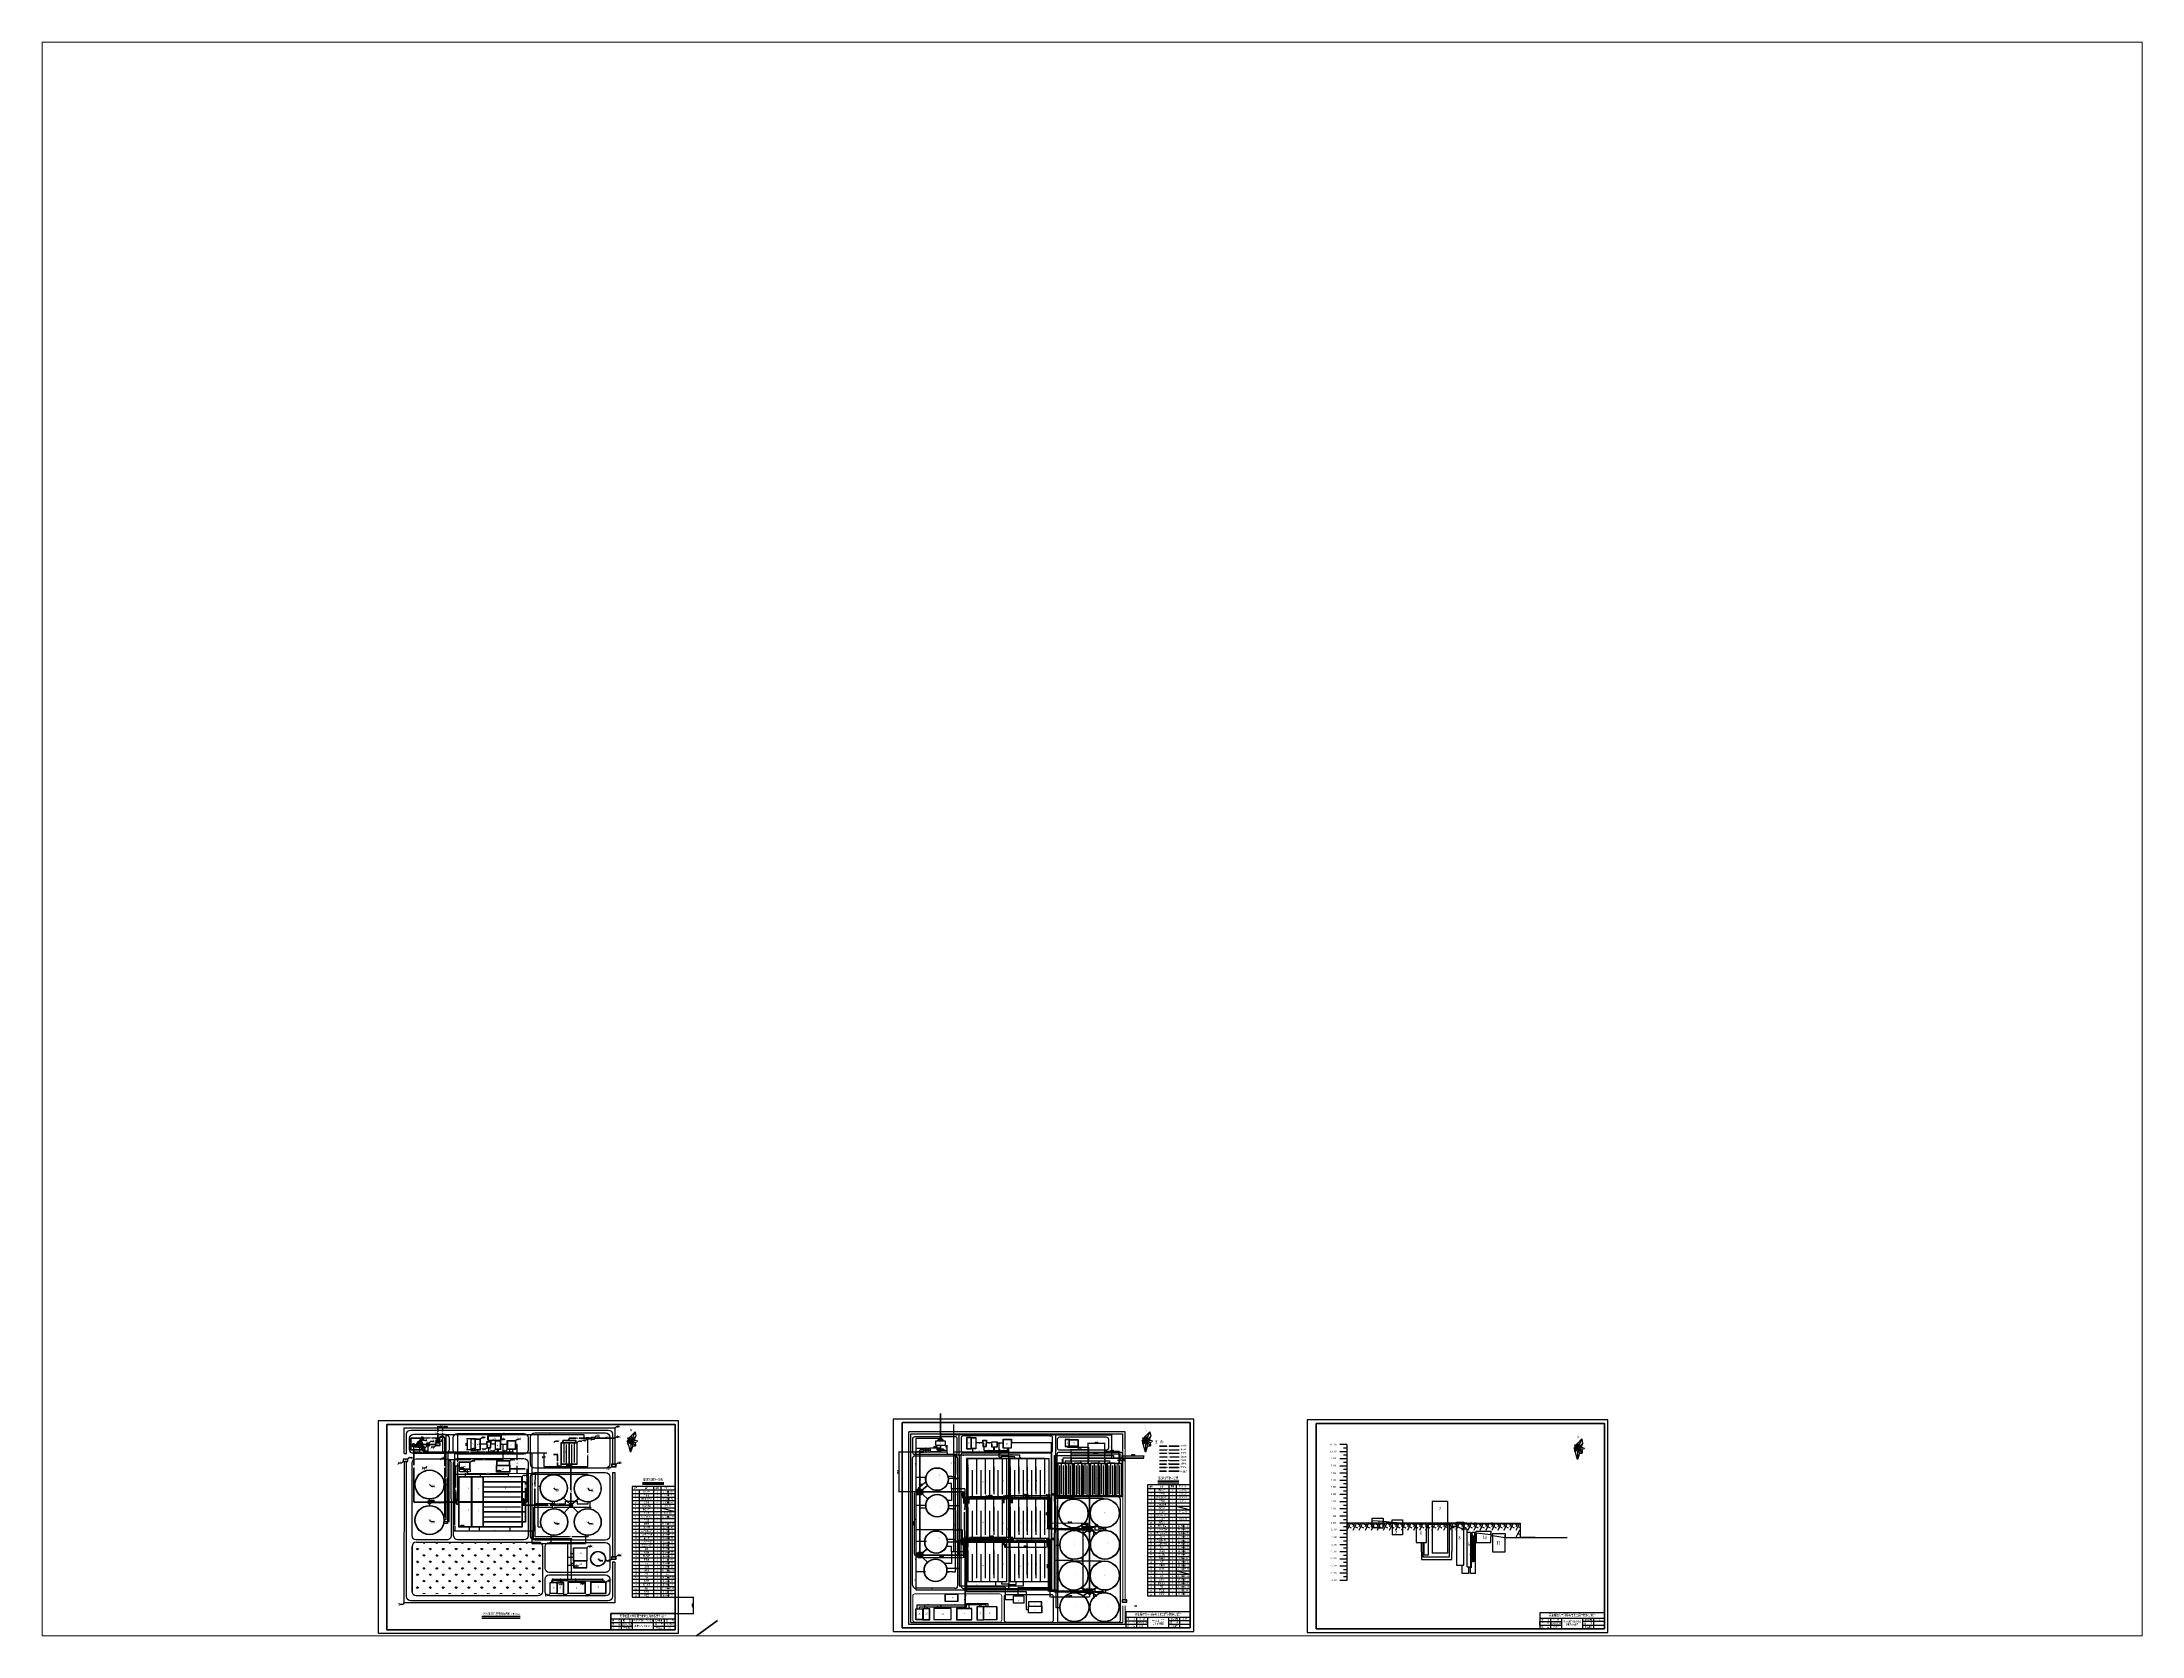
# Paper-space layout '布局2' of a CAD drawing. Header units: millimetres. Extents: x 26 to 231, y 20 to 176.
# The model-space entities are those that its viewports show. They can reach past a viewport. Long polylines and large blocks are cut down to what shows.
import ezdxf
from ezdxf.enums import TextEntityAlignment as Align

# ---------------------------------------------------------------- set-up
doc = ezdxf.new("R2010")
doc.units = ezdxf.units.MM
for name, pattern in [('ACAD_ISO02W100', [15, 12, -3]), ('ACAD_ISO03W100', [30, 12, -18]), ('ACAD_ISO04W100', [30, 24, -3, 0, -3]), ('ACAD_ISO05W100', [33, 24, -3, 0, -3, 0, -3]), ('ACAD_ISO07W100', [3, 0, -3]), ('ACAD_ISO08W100', [36, 24, -3, 6, -3]), ('ACAD_ISO11W100', [33, 12, -3, 12, -3, 0, -3]), ('CENTERX2', [101.6, 63.5, -12.7, 12.7, -12.7]), ('DASHEDX2', [38.1, 25.4, -12.7])]:
    doc.linetypes.add(name, pattern=pattern)
for name, color, linetype, lineweight in [('加氯线', 4, 'Continuous', 35), ('污水管线', 5, 'Continuous', 50), ('污泥管线', 40, 'ACAD_ISO08W100', 50), ('消化液回流', 1, 'ACAD_ISO08W100', 50), ('空气管', 6, 'ACAD_ISO07W100', 53), ('空气管线', 30, 'ACAD_ISO11W100', 35)]:
    doc.layers.add(name, color=color, linetype=linetype, lineweight=lineweight)
for name, color, linetype in [('厂区排水管线', 252, 'ACAD_ISO02W100'), ('厂区给水管', 150, 'ACAD_ISO04W100'), ('图框线和图表线', 7, 'Continuous'), ('坐标', 7, 'Continuous'), ('文字', 7, 'Continuous'), ('污水处理构筑物', 6, 'Continuous'), ('污泥处理构筑物', 3, 'Continuous'), ('绿地', 3, 'Continuous'), ('草地', 96, 'Continuous'), ('超越管线', 7, 'ACAD_ISO05W100'), ('辅助构筑物和建筑物', 1, 'Continuous')]:
    doc.layers.add(name, color=color, linetype=linetype)
doc.styles.add('52', font='', dxfattribs={"width": 0.7, "height": 5})
doc.styles.get("Standard").update_dxf_attribs({"font": 'txt', "bigfont": 'gbcbig.shx'})
doc.styles.add('长仿宋', font='simfang.ttf', dxfattribs={"width": 0.7, "height": 4})
doc.styles.get('52').set_extended_font_data('FangSong_GB2312')
doc.dimstyles.new('ISO-25', dxfattribs={"dimtxt": 2.5, "dimasz": 2.5, "dimexe": 1.25, "dimexo": 0.625, "dimtad": 1, "dimtxsty": 'Standard', "dimcen": 2.5, "dimadec": 0, "dimazin": 0, "dimtfac": 1, "dimtmove": 0, "dimatfit": 3, "dimfxl": 1, "dimarcsym": 0})

# ---------------------------------------------------------------- blocks, each defined once
blk = doc.blocks.new('旋流沉沙池')
at = {"layer": '污水处理构筑物', "color": 6, "lineweight": -2}
for p, q in [((40.4, -408.9), (36.3, -425.6)), ((40.4, -408.9), (36.3, -425.6)), ((41.1, -408.7), (38.6, -418.9)), ((41.1, -408.7), (38.6, -418.9)), ((24.7, -436.6), (39.9, -432.3)), ((25.2, -437.1), (35.3, -434.2)), ((26.9, -430.8), (32.3, -429.2)), ((26.9, -430.8), (32.3, -429.2)), ((27.1, -430.1), (32.2, -428.6)), ((27.1, -430.1), (32.2, -428.6)), ((27.4, -434.4), (37.9, -431.4)), ((27.4, -434.4), (33.7, -432.6)), ((27.4, -434.4), (33.7, -432.6)), ((27.4, -434.4), (27.6, -433.7)), ((27.4, -434.4), (27.6, -433.7)), ((27.6, -433.7), (33.4, -432.1)), ((27.6, -433.7), (33.4, -432.1)), ((27.6, -433.7), (33.4, -432.1)), ((27.6, -433.7), (33.4, -432.1)), ((35.6, -434.1), (41.8, -432.3)), ((38.5, -419.2), (37.3, -424.1)), ((38.5, -419.2), (37.3, -424.1)), ((40, -418.9), (39, -422.8)), ((40, -418.9), (39, -422.8)), ((42.2, -412.7), (39.7, -422.6)), ((42.2, -412.7), (39.7, -422.6)), ((41.7, -412.2), (40.1, -418.6)), ((41.7, -412.2), (40.1, -418.6)), ((41.7, -412.2), (40.1, -418.6)), ((41.7, -412.2), (40.1, -418.6)), ((42.2, -412.7), (40.7, -418.5)), ((42.2, -412.7), (40.7, -418.5)), ((42.2, -412.7), (41.7, -412.2)), ((42.2, -412.7), (41.7, -412.2)), ((45.1, -413.5), (43.7, -419)), ((45.1, -413.5), (43.7, -419)), ((45.6, -414), (44.3, -419.2)), ((45.6, -414), (44.3, -419.2)), ((49.4, -428.7), (44.8, -424.2)), ((49.4, -428.7), (44.8, -424.2)), ((57.1, -436.9), (45.7, -425.9)), ((57.1, -436.9), (45.7, -425.9)), ((53.8, -435.7), (45.9, -428)), ((53.8, -435.7), (45.9, -428)), ((50.2, -438.1), (46.4, -434.4)), ((50.9, -437.9), (46.9, -434)), ((53.1, -435.8), (48.8, -431.6)), ((53.8, -435.7), (49, -431.1)), ((53.8, -435.7), (49, -431.1)), ((57.3, -436.2), (49.7, -428.9)), ((57.3, -436.2), (49.7, -428.9))]:
    blk.add_line(p, q, dxfattribs=at)
for radius in [4.69, 4.69, 2.09, 1.8]:
    blk.add_circle((41, -427.4), radius, dxfattribs=at)
for centre, radius, start, end in [((44.6, -409.9), 4.25, 284.23498, 166.04973), ((44.6, -409.9), 4.25, 284.23498, 166.04973), ((44.6, -409.9), 3.65, 278.75786, 165.92911), ((44.6, -409.9), 3.65, 278.75786, 165.92911), ((24, -433), 4.25, 44.23498, 286.04973), ((24, -433), 3.65, 38.75786, 285.92911), ((24, -433), 3.65, 38.75786, 285.92911), ((41, -427.4), 8.88, 110.04889, 187.92224), ((41, -427.4), 8.88, 191.81056, 207.97331), ((41, -427.4), 8.88, 191.81056, 211.58287), ((41, -427.4), 8.88, 191.81056, 207.97331), ((41, -427.4), 8.88, 191.81056, 211.58287), ((41, -427.4), 8.58, 111.40303, 212.14713), ((41, -427.4), 8.88, 209.95852, 211.58287), ((41, -427.4), 8.88, 209.95852, 211.58287), ((41, -427.4), 8.88, 215.57259, 225.70284), ((41, -427.4), 8.58, 216.28761, 226.85297), ((41, -427.4), 8.88, 230.04889, 307.92224), ((41, -427.4), 8.58, 231.40303, 332.14713), ((41, -427.4), 8.58, 96.28761, 106.85297), ((41, -427.4), 8.58, 96.28761, 106.85297), ((41, -427.4), 8.58, 103.44443, 106.85297), ((41, -427.4), 8.58, 103.44443, 106.85297), ((41, -427.4), 8.88, 95.57259, 105.70284), ((41, -427.4), 8.88, 95.57259, 105.70284), ((41, -427.4), 8.88, 102.44291, 105.70284), ((41, -427.4), 8.88, 102.44291, 105.70284), ((41, -427.4), 8.58, 96.28761, 101.25633), ((41, -427.4), 8.58, 96.28761, 101.25633), ((41, -427.4), 8.88, 95.57259, 100.34196), ((41, -427.4), 8.88, 95.57259, 100.34196), ((41, -427.4), 4.99, 39.30579, 104.71969), ((41, -427.4), 4.99, 39.30579, 104.71969), ((41, -427.4), 4.99, 39.30579, 104.71969), ((41, -427.4), 4.99, 39.30579, 104.71969), ((41, -427.4), 8.58, 351.31569, 92.14713), ((41, -427.4), 8.58, 351.40303, 92.14713), ((41, -427.4), 8.58, 351.31569, 92.14713), ((41, -427.4), 8.58, 351.40303, 92.14713), ((41, -427.4), 8.88, 89.95852, 91.58287), ((41, -427.4), 8.88, 71.81056, 91.58287), ((41, -427.4), 8.88, 89.95852, 91.58287), ((41, -427.4), 8.88, 71.81056, 91.58287), ((41, -427.4), 8.88, 71.81056, 87.97331), ((41, -427.4), 8.88, 71.81056, 87.97331), ((41, -427.4), 4.99, 279.30579, 344.71969), ((41, -427.4), 8.88, 349.96116, 67.92224), ((41, -427.4), 8.88, 350.04889, 67.92224), ((41, -427.4), 8.88, 349.96116, 67.92224), ((41, -427.4), 8.88, 350.04889, 67.92224), ((54.3, -439.3), 4.25, 164.23498, 46.04973), ((54.3, -439.3), 3.65, 158.75786, 45.92911), ((54.3, -439.3), 3.65, 98.58812, 109.65776), ((54.3, -439.3), 3.65, 98.58812, 109.65776)]:
    blk.add_arc(centre, radius, start, end, dxfattribs=at)
blk = doc.blocks.new('4')
at = {"layer": '厂区排水管线', "lineweight": -2}
blk.add_circle((0, 0), 1, dxfattribs=at)
blk = doc.blocks.new('*D10')
at = {"layer": 'Defpoints', "color": 0, "lineweight": -2, "transparency": 16777216}
for p, q in [((4229.2, 109.9), (4281.2, 109.9)), ((4229.2, 64), (4281.2, 64)), ((4279.9, 66.5), (4279.9, 107.4))]:
    blk.add_line(p, q, dxfattribs=at)
at = {"layer": 'Defpoints', "color": 0, "lineweight": -3, "transparency": 16777216}
for p in [(4228.6, 109.9), (4228.6, 64), (4279.9, 109.9)]:
    blk.add_point(p, dxfattribs=at)
for points in [[(4279.5, 107.4), (4280.3, 107.4), (4279.9, 109.9)], [(4279.5, 66.5), (4280.3, 66.5), (4279.9, 64)]]:
    blk.add_solid(points, dxfattribs=at)
at = {"layer": 'Defpoints', "color": 0, "lineweight": -3, "transparency": 16777216, "insert": (4277.8, 87), "char_height": 2.5, "attachment_point": 5, "rotation": 90}
blk.add_mtext('45,89', dxfattribs=at)
blk = doc.blocks.new('*D11')
at = {"color": 0, "lineweight": -2, "transparency": 16777216}
for p, q in [((3624.8, 467.4), (3624.8, 460.5)), ((3627.3, 461.8), (3652.9, 461.8)), ((3655.4, 467.4), (3655.4, 460.5))]:
    blk.add_line(p, q, dxfattribs=at)
at = {"color": 0, "lineweight": -3, "transparency": 16777216}
for points in [[(3627.3, 462.2), (3627.3, 461.4), (3624.8, 461.8)], [(3652.9, 462.2), (3652.9, 461.4), (3655.4, 461.8)]]:
    blk.add_solid(points, dxfattribs=at)
at = {"layer": 'Defpoints', "color": 0, "lineweight": -3, "transparency": 16777216}
for p in [(3624.8, 468), (3655.4, 468), (3655.4, 461.8)]:
    blk.add_point(p, dxfattribs=at)
at = {"color": 0, "lineweight": -3, "transparency": 16777216, "insert": (3640.1, 463.9), "char_height": 2.5, "attachment_point": 5}
blk.add_mtext('30,6', dxfattribs=at)
blk = doc.blocks.new('*D12')
at = {"color": 0, "lineweight": -2, "transparency": 16777216}
for p, q in [((3656.4, 552.4), (3645.6, 552.4)), ((3646.8, 549.9), (3646.8, 524.3)), ((3657, 521.8), (3645.6, 521.8))]:
    blk.add_line(p, q, dxfattribs=at)
at = {"color": 0, "lineweight": -3, "transparency": 16777216}
for points in [[(3646.4, 549.9), (3647.2, 549.9), (3646.8, 552.4)], [(3646.4, 524.3), (3647.2, 524.3), (3646.8, 521.8)]]:
    blk.add_solid(points, dxfattribs=at)
at = {"layer": 'Defpoints', "color": 0, "lineweight": -3, "transparency": 16777216}
for p in [(3657, 552.4), (3646.8, 521.8), (3657.6, 521.8)]:
    blk.add_point(p, dxfattribs=at)
at = {"color": 0, "lineweight": -3, "transparency": 16777216, "insert": (3644.7, 537.1), "char_height": 2.5, "attachment_point": 5, "rotation": 90}
blk.add_mtext('30,6', dxfattribs=at)
blk = doc.blocks.new('*D13')
at = {"color": 0, "lineweight": -2, "transparency": 16777216}
for p, q in [((3560.7, 552.5), (3558.2, 552.5)), ((3563.2, 553.4), (3563.2, 551.3)), ((3563.2, 552.5), (3567.2, 552.5)), ((3567.2, 553.4), (3567.2, 551.3)), ((3569.7, 552.5), (3572.2, 552.5))]:
    blk.add_line(p, q, dxfattribs=at)
at = {"color": 0, "lineweight": -3, "transparency": 16777216}
for points in [[(3560.7, 552.9), (3560.7, 552.1), (3563.2, 552.5)], [(3569.7, 552.9), (3569.7, 552.1), (3567.2, 552.5)]]:
    blk.add_solid(points, dxfattribs=at)
at = {"layer": 'Defpoints', "color": 0, "lineweight": -3, "transparency": 16777216}
for p in [(3563.2, 554.1), (3567.2, 554.1), (3567.2, 552.5)]:
    blk.add_point(p, dxfattribs=at)
at = {"color": 0, "lineweight": -3, "transparency": 16777216, "insert": (3565.2, 554.4), "char_height": 2.5, "attachment_point": 5}
blk.add_mtext('4', dxfattribs=at)
blk = doc.blocks.new('*D14')
at = {"color": 0, "lineweight": -2, "transparency": 16777216}
for p, q in [((3560.1, 546), (3557.6, 546)), ((3562.6, 554), (3562.6, 544.8)), ((3562.6, 546), (3567.8, 546)), ((3567.8, 554), (3567.8, 544.8)), ((3570.3, 546), (3579.5, 546))]:
    blk.add_line(p, q, dxfattribs=at)
at = {"color": 0, "lineweight": -3, "transparency": 16777216}
for points in [[(3560.1, 546.4), (3560.1, 545.6), (3562.6, 546)], [(3570.3, 546.4), (3570.3, 545.6), (3567.8, 546)]]:
    blk.add_solid(points, dxfattribs=at)
at = {"layer": 'Defpoints', "color": 0, "lineweight": -3, "transparency": 16777216}
for p in [(3562.6, 554.7), (3567.8, 554.7), (3567.8, 546)]:
    blk.add_point(p, dxfattribs=at)
at = {"color": 0, "lineweight": -3, "transparency": 16777216, "insert": (3576.1, 548.1), "char_height": 2.5, "attachment_point": 5}
blk.add_mtext('5,2', dxfattribs=at)
blk = doc.blocks.new('*D16')
at = {"layer": 'Defpoints', "color": 0, "linetype": 'ByBlock', "lineweight": 50, "transparency": 16777216}
for p in [(4898.6, 404.2), (4913.4, 404.2), (4913.4, 227.9)]:
    blk.add_point(p, dxfattribs=at)
at = {"layer": '厂区排水管线', "color": 0, "linetype": 'ByBlock', "lineweight": -2, "transparency": 16777216}
for p, q in [((4912.7, 404.2), (4897.4, 404.2)), ((4898.6, 230.4), (4898.6, 401.7)), ((4912.7, 227.9), (4897.4, 227.9))]:
    blk.add_line(p, q, dxfattribs=at)
at = {"layer": '厂区排水管线', "color": 0, "linetype": 'ByBlock', "lineweight": 50, "transparency": 16777216}
for points in [[(4898.2, 401.7), (4899.1, 401.7), (4898.6, 404.2)], [(4898.2, 230.4), (4899.1, 230.4), (4898.6, 227.9)]]:
    blk.add_solid(points, dxfattribs=at)
at = {"layer": '厂区排水管线', "color": 0, "linetype": 'ByBlock', "transparency": 16777216, "insert": (4896.6, 316), "char_height": 2.5, "attachment_point": 5, "rotation": 90}
blk.add_mtext('176,33', dxfattribs=at)
blk = doc.blocks.new('*D17')
at = {"layer": 'Defpoints', "color": 0, "linetype": 'ByBlock', "transparency": 16777216}
for p in [(4913.4, 227.9), (5035.4, 227.9), (5035.4, 221.1)]:
    blk.add_point(p, dxfattribs=at)
at = {"layer": '厂区排水管线', "color": 0, "linetype": 'ByBlock', "lineweight": -2, "transparency": 16777216}
for p, q in [((4913.4, 227.2), (4913.4, 219.9)), ((4915.9, 221.1), (5032.9, 221.1)), ((5035.4, 227.2), (5035.4, 219.9))]:
    blk.add_line(p, q, dxfattribs=at)
at = {"layer": '厂区排水管线', "color": 0, "linetype": 'ByBlock', "transparency": 16777216}
for points in [[(4915.9, 221.5), (4915.9, 220.7), (4913.4, 221.1)], [(5032.9, 221.5), (5032.9, 220.7), (5035.4, 221.1)]]:
    blk.add_solid(points, dxfattribs=at)
at = {"layer": '厂区排水管线', "color": 0, "linetype": 'ByBlock', "transparency": 16777216, "insert": (4974.4, 223.2), "char_height": 2.5, "attachment_point": 5}
blk.add_mtext('122,02', dxfattribs=at)
blk = doc.blocks.new('*D18')
at = {"layer": 'Defpoints', "color": 0, "linetype": 'ByBlock', "transparency": 16777216}
for p in [(5035.4, 386.9), (5169.5, 389.5), (5169.5, 386.9)]:
    blk.add_point(p, dxfattribs=at)
at = {"layer": '厂区排水管线', "color": 0, "linetype": 'ByBlock', "lineweight": -2, "transparency": 16777216}
for p, q in [((5035.4, 387.5), (5035.4, 390.7)), ((5037.9, 389.5), (5167, 389.5)), ((5169.5, 387.5), (5169.5, 390.7))]:
    blk.add_line(p, q, dxfattribs=at)
at = {"layer": '厂区排水管线', "color": 0, "linetype": 'ByBlock', "transparency": 16777216}
for points in [[(5037.9, 389.9), (5037.9, 389.1), (5035.4, 389.5)], [(5167, 389.9), (5167, 389.1), (5169.5, 389.5)]]:
    blk.add_solid(points, dxfattribs=at)
at = {"layer": '厂区排水管线', "color": 0, "linetype": 'ByBlock', "transparency": 16777216, "insert": (5102.5, 391.6), "char_height": 2.5, "attachment_point": 5}
blk.add_mtext('134,12', dxfattribs=at)
blk = doc.blocks.new('*D19')
at = {"layer": 'Defpoints', "color": 0, "linetype": 'ByBlock', "transparency": 16777216}
for p in [(5148.1, 385.9), (5149.2, 387.7), (5149.2, 385.9)]:
    blk.add_point(p, dxfattribs=at)
at = {"layer": '厂区排水管线', "color": 0, "linetype": 'ByBlock', "lineweight": -2, "transparency": 16777216}
for p, q in [((5148.6, 387.7), (5146.8, 387.7)), ((5148.6, 385.9), (5146.8, 385.9)), ((5148.1, 390.2), (5148.1, 392.7)), ((5148.1, 387.7), (5148.1, 385.9)), ((5148.1, 383.4), (5148.1, 372.6))]:
    blk.add_line(p, q, dxfattribs=at)
at = {"layer": '厂区排水管线', "color": 0, "linetype": 'ByBlock', "transparency": 16777216}
for points in [[(5147.7, 390.2), (5148.5, 390.2), (5148.1, 387.7)], [(5147.7, 383.4), (5148.5, 383.4), (5148.1, 385.9)]]:
    blk.add_solid(points, dxfattribs=at)
at = {"layer": '厂区排水管线', "color": 0, "linetype": 'ByBlock', "transparency": 16777216, "insert": (5146, 376.7), "char_height": 2.5, "attachment_point": 5, "rotation": 90}
blk.add_mtext('1,85', dxfattribs=at)
blk = doc.blocks.new('*D20')
at = {"layer": 'Defpoints', "color": 0, "linetype": 'ByBlock', "transparency": 16777216}
for p in [(5169.5, 387.7), (5169.5, 386.9), (5171.5, 386.9)]:
    blk.add_point(p, dxfattribs=at)
at = {"layer": '厂区排水管线', "color": 0, "linetype": 'ByBlock', "lineweight": -2, "transparency": 16777216}
for p, q in [((5170.1, 387.7), (5172.8, 387.7)), ((5170.1, 386.9), (5172.8, 386.9)), ((5171.5, 390.2), (5171.5, 392.7)), ((5171.5, 387.7), (5171.5, 386.9)), ((5171.5, 384.4), (5171.5, 373.2))]:
    blk.add_line(p, q, dxfattribs=at)
at = {"layer": '厂区排水管线', "color": 0, "linetype": 'ByBlock', "transparency": 16777216}
for points in [[(5171.1, 390.2), (5171.9, 390.2), (5171.5, 387.7)], [(5171.1, 384.4), (5171.9, 384.4), (5171.5, 386.9)]]:
    blk.add_solid(points, dxfattribs=at)
at = {"layer": '厂区排水管线', "color": 0, "linetype": 'ByBlock', "transparency": 16777216, "insert": (5169.4, 377.5), "char_height": 2.5, "attachment_point": 5, "rotation": 90}
blk.add_mtext('0,83', dxfattribs=at)
blk = doc.blocks.new('*D21')
at = {"layer": 'Defpoints', "color": 0, "linetype": 'ByBlock', "transparency": 16777216}
for p in [(5149.2, 385.9), (5277.5, 389.4), (5277.5, 385.9)]:
    blk.add_point(p, dxfattribs=at)
at = {"layer": '厂区排水管线', "color": 0, "linetype": 'ByBlock', "lineweight": -2, "transparency": 16777216}
for p, q in [((5149.2, 386.5), (5149.2, 390.7)), ((5151.7, 389.4), (5275, 389.4)), ((5277.5, 386.5), (5277.5, 390.7))]:
    blk.add_line(p, q, dxfattribs=at)
at = {"layer": '厂区排水管线', "color": 0, "linetype": 'ByBlock', "transparency": 16777216}
for points in [[(5151.7, 389.8), (5151.7, 389), (5149.2, 389.4)], [(5275, 389.8), (5275, 389), (5277.5, 389.4)]]:
    blk.add_solid(points, dxfattribs=at)
at = {"layer": '厂区排水管线', "color": 0, "linetype": 'ByBlock', "transparency": 16777216, "insert": (5213.4, 391.5), "char_height": 2.5, "attachment_point": 5}
blk.add_mtext('128,33', dxfattribs=at)
blk = doc.blocks.new('*D22')
at = {"layer": 'Defpoints', "color": 0, "linetype": 'ByBlock', "transparency": 16777216}
for p in [(5272.1, 387.7), (5272.1, 385.9), (5277.5, 385.9)]:
    blk.add_point(p, dxfattribs=at)
at = {"layer": '厂区排水管线', "color": 0, "linetype": 'ByBlock', "lineweight": -2, "transparency": 16777216}
for p, q in [((5272.7, 387.7), (5278.8, 387.7)), ((5272.7, 385.9), (5278.8, 385.9)), ((5277.5, 390.2), (5277.5, 392.7)), ((5277.5, 387.7), (5277.5, 385.9)), ((5277.5, 383.4), (5277.5, 372.6))]:
    blk.add_line(p, q, dxfattribs=at)
at = {"layer": '厂区排水管线', "color": 0, "linetype": 'ByBlock', "transparency": 16777216}
for points in [[(5277.1, 390.2), (5278, 390.2), (5277.5, 387.7)], [(5277.1, 383.4), (5278, 383.4), (5277.5, 385.9)]]:
    blk.add_solid(points, dxfattribs=at)
at = {"layer": '厂区排水管线', "color": 0, "linetype": 'ByBlock', "transparency": 16777216, "insert": (5275.5, 376.7), "char_height": 2.5, "attachment_point": 5, "rotation": 90}
blk.add_mtext('1,85', dxfattribs=at)
blk = doc.blocks.new('*D23')
at = {"layer": 'Defpoints', "color": 0, "linetype": 'ByBlock', "transparency": 16777216}
for p in [(5277.5, 385.9), (5270.3, 300.7), (5277.5, 300.7)]:
    blk.add_point(p, dxfattribs=at)
at = {"layer": '厂区排水管线', "color": 0, "linetype": 'ByBlock', "lineweight": -2, "transparency": 16777216}
for p, q in [((5276.9, 385.9), (5269, 385.9)), ((5270.3, 383.4), (5270.3, 303.2)), ((5276.9, 300.7), (5269, 300.7))]:
    blk.add_line(p, q, dxfattribs=at)
at = {"layer": '厂区排水管线', "color": 0, "linetype": 'ByBlock', "transparency": 16777216}
for points in [[(5269.8, 383.4), (5270.7, 383.4), (5270.3, 385.9)], [(5269.8, 303.2), (5270.7, 303.2), (5270.3, 300.7)]]:
    blk.add_solid(points, dxfattribs=at)
at = {"layer": '厂区排水管线', "color": 0, "linetype": 'ByBlock', "transparency": 16777216, "insert": (5268.2, 343.3), "char_height": 2.5, "attachment_point": 5, "rotation": 90}
blk.add_mtext('85,2', dxfattribs=at)
blk = doc.blocks.new('*D24')
at = {"layer": 'Defpoints', "color": 0, "linetype": 'ByBlock', "transparency": 16777216}
for p in [(5277.5, 126.4), (5388.5, 126.4), (5388.5, 111.1)]:
    blk.add_point(p, dxfattribs=at)
at = {"layer": '厂区排水管线', "color": 0, "linetype": 'ByBlock', "lineweight": -2, "transparency": 16777216}
for p, q in [((5277.5, 125.8), (5277.5, 109.8)), ((5388.5, 125.8), (5388.5, 109.8)), ((5280, 111.1), (5386, 111.1))]:
    blk.add_line(p, q, dxfattribs=at)
at = {"layer": '厂区排水管线', "color": 0, "linetype": 'ByBlock', "transparency": 16777216}
for points in [[(5280, 111.5), (5280, 110.6), (5277.5, 111.1)], [(5386, 111.5), (5386, 110.6), (5388.5, 111.1)]]:
    blk.add_solid(points, dxfattribs=at)
at = {"layer": '厂区排水管线', "color": 0, "linetype": 'ByBlock', "transparency": 16777216, "insert": (5333, 113.1), "char_height": 2.5, "attachment_point": 5}
blk.add_mtext('110,92', dxfattribs=at)
blk = doc.blocks.new('*D25')
at = {"layer": 'Defpoints', "color": 0, "linetype": 'ByBlock', "transparency": 16777216}
for p in [(5370.3, 300.9), (5388.5, 300.9), (5388.5, 126.4)]:
    blk.add_point(p, dxfattribs=at)
at = {"layer": '厂区排水管线', "color": 0, "linetype": 'ByBlock', "lineweight": -2, "transparency": 16777216}
for p, q in [((5387.8, 300.9), (5369.1, 300.9)), ((5370.3, 128.9), (5370.3, 298.4)), ((5387.8, 126.4), (5369.1, 126.4))]:
    blk.add_line(p, q, dxfattribs=at)
at = {"layer": '厂区排水管线', "color": 0, "linetype": 'ByBlock', "transparency": 16777216}
for points in [[(5369.9, 298.4), (5370.7, 298.4), (5370.3, 300.9)], [(5369.9, 128.9), (5370.7, 128.9), (5370.3, 126.4)]]:
    blk.add_solid(points, dxfattribs=at)
at = {"layer": '厂区排水管线', "color": 0, "linetype": 'ByBlock', "transparency": 16777216, "insert": (5368.2, 213.7), "char_height": 2.5, "attachment_point": 5, "rotation": 90}
blk.add_mtext('174,49', dxfattribs=at)
blk = doc.blocks.new('*D26')
at = {"layer": 'Defpoints', "color": 0, "linetype": 'ByBlock', "transparency": 16777216}
for p in [(5388.5, 391.9), (5388.5, 391.9), (5388.5, 300.9)]:
    blk.add_point(p, dxfattribs=at)
at = {"layer": '厂区排水管线', "color": 0, "linetype": 'ByBlock', "lineweight": -2, "transparency": 16777216}
for p, q in [((5387.8, 391.9), (5387.2, 391.9)), ((5388.5, 303.4), (5388.5, 389.4)), ((5387.8, 300.9), (5387.2, 300.9))]:
    blk.add_line(p, q, dxfattribs=at)
at = {"layer": '厂区排水管线', "color": 0, "linetype": 'ByBlock', "transparency": 16777216}
for points in [[(5388.1, 389.4), (5388.9, 389.4), (5388.5, 391.9)], [(5388.1, 303.4), (5388.9, 303.4), (5388.5, 300.9)]]:
    blk.add_solid(points, dxfattribs=at)
at = {"layer": '厂区排水管线', "color": 0, "linetype": 'ByBlock', "transparency": 16777216, "insert": (5386.4, 346.4), "char_height": 2.5, "attachment_point": 5, "rotation": 90}
blk.add_mtext('91,01', dxfattribs=at)
blk = doc.blocks.new('*D27')
at = {"layer": 'Defpoints', "color": 0, "linetype": 'ByBlock', "transparency": 16777216}
for p in [(5301.1, 391.9), (5301.1, 390.6), (5388.5, 391.9)]:
    blk.add_point(p, dxfattribs=at)
at = {"layer": '厂区排水管线', "color": 0, "linetype": 'ByBlock', "lineweight": -2, "transparency": 16777216}
for p, q in [((5301.1, 391.3), (5301.1, 389.3)), ((5386, 390.6), (5303.6, 390.6)), ((5388.5, 391.3), (5388.5, 389.3))]:
    blk.add_line(p, q, dxfattribs=at)
at = {"layer": '厂区排水管线', "color": 0, "linetype": 'ByBlock', "transparency": 16777216}
for points in [[(5303.6, 391), (5303.6, 390.1), (5301.1, 390.6)], [(5386, 391), (5386, 390.1), (5388.5, 390.6)]]:
    blk.add_solid(points, dxfattribs=at)
at = {"layer": '厂区排水管线', "color": 0, "linetype": 'ByBlock', "transparency": 16777216, "insert": (5344.8, 392.6), "char_height": 2.5, "attachment_point": 5}
blk.add_mtext('87,4', dxfattribs=at)
blk = doc.blocks.new('*D28')
at = {"layer": 'Defpoints', "color": 0, "linetype": 'ByBlock', "transparency": 16777216}
for p in [(5314.5, 498.6), (5336.6, 498.6), (5336.6, 484.4)]:
    blk.add_point(p, dxfattribs=at)
at = {"layer": '厂区排水管线', "color": 0, "linetype": 'ByBlock', "lineweight": -2, "transparency": 16777216}
for p, q in [((5335.9, 498.6), (5313.2, 498.6)), ((5335.9, 484.4), (5313.2, 484.4)), ((5314.5, 486.9), (5314.5, 496.1))]:
    blk.add_line(p, q, dxfattribs=at)
at = {"layer": '厂区排水管线', "color": 0, "linetype": 'ByBlock', "transparency": 16777216}
for points in [[(5314.1, 496.1), (5314.9, 496.1), (5314.5, 498.6)], [(5314.1, 486.9), (5314.9, 486.9), (5314.5, 484.4)]]:
    blk.add_solid(points, dxfattribs=at)
at = {"layer": '厂区排水管线', "color": 0, "linetype": 'ByBlock', "transparency": 16777216, "insert": (5312.4, 491.5), "char_height": 2.5, "attachment_point": 5, "rotation": 90}
blk.add_mtext('14,15', dxfattribs=at)
blk = doc.blocks.new('*D29')
at = {"layer": 'Defpoints', "color": 0, "linetype": 'ByBlock', "transparency": 16777216}
for p in [(5479.8, 498.7), (5540.5, 505), (5540.5, 498.7)]:
    blk.add_point(p, dxfattribs=at)
at = {"layer": '厂区排水管线', "color": 0, "linetype": 'ByBlock', "lineweight": -2, "transparency": 16777216}
for p, q in [((5479.8, 499.3), (5479.8, 506.3)), ((5482.3, 505), (5538, 505)), ((5540.5, 499.3), (5540.5, 506.3))]:
    blk.add_line(p, q, dxfattribs=at)
at = {"layer": '厂区排水管线', "color": 0, "linetype": 'ByBlock', "transparency": 16777216}
for points in [[(5482.3, 505.5), (5482.3, 504.6), (5479.8, 505)], [(5538, 505.5), (5538, 504.6), (5540.5, 505)]]:
    blk.add_solid(points, dxfattribs=at)
at = {"layer": '厂区排水管线', "color": 0, "linetype": 'ByBlock', "transparency": 16777216, "insert": (5510.1, 507.1), "char_height": 2.5, "attachment_point": 5}
blk.add_mtext('60,66', dxfattribs=at)
blk = doc.blocks.new('*D30')
at = {"layer": 'Defpoints', "color": 0, "linetype": 'ByBlock', "transparency": 16777216}
for p in [(5298, 392.4), (5301.1, 392.4), (5301.1, 391.9)]:
    blk.add_point(p, dxfattribs=at)
at = {"layer": '厂区排水管线', "color": 0, "linetype": 'ByBlock', "lineweight": -2, "transparency": 16777216}
for p, q in [((5300.4, 392.4), (5296.8, 392.4)), ((5300.4, 391.9), (5296.8, 391.9)), ((5298, 394.9), (5298, 406.2)), ((5298, 391.9), (5298, 392.4)), ((5298, 389.4), (5298, 386.9))]:
    blk.add_line(p, q, dxfattribs=at)
at = {"layer": '厂区排水管线', "color": 0, "linetype": 'ByBlock', "transparency": 16777216}
for points in [[(5297.6, 394.9), (5298.5, 394.9), (5298, 392.4)], [(5297.6, 389.4), (5298.5, 389.4), (5298, 391.9)]]:
    blk.add_solid(points, dxfattribs=at)
at = {"layer": '厂区排水管线', "color": 0, "linetype": 'ByBlock', "transparency": 16777216, "insert": (5296, 401.8), "char_height": 2.5, "attachment_point": 5, "rotation": 90}
blk.add_mtext('0,48', dxfattribs=at)
blk = doc.blocks.new('*D31')
at = {"layer": 'Defpoints', "color": 0, "linetype": 'ByBlock', "transparency": 16777216}
for p in [(5365.2, 309.5), (5388.5, 300.9), (5390.7, 307)]:
    blk.add_point(p, dxfattribs=at)
at = {"layer": '厂区排水管线', "color": 0, "linetype": 'ByBlock', "lineweight": -2, "transparency": 16777216}
for p, q in [((5365.4, 310.1), (5367.9, 316.8)), ((5369.8, 314.8), (5388.4, 307.9)), ((5388.7, 301.5), (5391.2, 308.2))]:
    blk.add_line(p, q, dxfattribs=at)
at = {"layer": '厂区排水管线', "color": 0, "linetype": 'ByBlock', "transparency": 16777216}
for points in [[(5369.9, 315.1), (5369.6, 314.4), (5367.4, 315.6)], [(5388.5, 308.3), (5388.2, 307.5), (5390.7, 307)]]:
    blk.add_solid(points, dxfattribs=at)
at = {"layer": '厂区排水管线', "color": 0, "linetype": 'ByBlock', "transparency": 16777216, "insert": (5379.8, 313.3), "char_height": 2.5, "attachment_point": 5, "rotation": 339.72298}
blk.add_mtext('24,82', dxfattribs=at)
blk = doc.blocks.new('*D32')
at = {"layer": 'Defpoints', "color": 0, "linetype": 'ByBlock', "transparency": 16777216}
for p in [(4906.5, 412.1), (4934.9, 422.7), (4913.4, 404.2)]:
    blk.add_point(p, dxfattribs=at)
at = {"layer": '厂区排水管线', "color": 0, "linetype": 'ByBlock', "lineweight": -2, "transparency": 16777216}
for p, q in [((4913, 404.7), (4905.7, 413.1)), ((4926.1, 429), (4908.4, 413.8)), ((4934.4, 423.2), (4927.2, 431.6))]:
    blk.add_line(p, q, dxfattribs=at)
at = {"layer": '厂区排水管线', "color": 0, "linetype": 'ByBlock', "transparency": 16777216}
for points in [[(4908.2, 414.1), (4908.7, 413.4), (4906.5, 412.1)], [(4925.8, 429.3), (4926.4, 428.7), (4928, 430.6)]]:
    blk.add_solid(points, dxfattribs=at)
at = {"layer": '厂区排水管线', "color": 0, "linetype": 'ByBlock', "transparency": 16777216, "insert": (4915.9, 423), "char_height": 2.5, "attachment_point": 5, "rotation": 40.7206}
blk.add_mtext('28,35', dxfattribs=at)
blk = doc.blocks.new('*D33')
at = {"layer": 'Defpoints', "color": 0, "linetype": 'ByBlock', "transparency": 16777216}
for p in [(4913.4, 521.2), (4913.4, 515.9), (4924.9, 515.9)]:
    blk.add_point(p, dxfattribs=at)
at = {"layer": '厂区排水管线', "color": 0, "linetype": 'ByBlock', "lineweight": -2, "transparency": 16777216}
for p, q in [((4913.4, 516.5), (4913.4, 522.5)), ((4922.4, 521.2), (4915.9, 521.2)), ((4924.9, 516.5), (4924.9, 522.5))]:
    blk.add_line(p, q, dxfattribs=at)
at = {"layer": '厂区排水管线', "color": 0, "linetype": 'ByBlock', "transparency": 16777216}
for points in [[(4915.9, 521.7), (4915.9, 520.8), (4913.4, 521.2)], [(4922.4, 521.7), (4922.4, 520.8), (4924.9, 521.2)]]:
    blk.add_solid(points, dxfattribs=at)
at = {"layer": '厂区排水管线', "color": 0, "linetype": 'ByBlock', "transparency": 16777216, "insert": (4919.1, 523.3), "char_height": 2.5, "attachment_point": 5}
blk.add_mtext('11,49', dxfattribs=at)
blk = doc.blocks.new('*D34')
at = {"layer": 'Defpoints', "color": 0, "linetype": 'ByBlock', "transparency": 16777216}
for p in [(4943.3, 516.4), (4971, 527.5), (4971, 516.4)]:
    blk.add_point(p, dxfattribs=at)
at = {"layer": '厂区排水管线', "color": 0, "linetype": 'ByBlock', "lineweight": -2, "transparency": 16777216}
for p, q in [((4943.3, 517), (4943.3, 528.8)), ((4971, 517), (4971, 528.8)), ((4945.8, 527.5), (4968.5, 527.5))]:
    blk.add_line(p, q, dxfattribs=at)
at = {"layer": '厂区排水管线', "color": 0, "linetype": 'ByBlock', "transparency": 16777216}
for points in [[(4945.8, 527.9), (4945.8, 527.1), (4943.3, 527.5)], [(4968.5, 527.9), (4968.5, 527.1), (4971, 527.5)]]:
    blk.add_solid(points, dxfattribs=at)
at = {"layer": '厂区排水管线', "color": 0, "linetype": 'ByBlock', "transparency": 16777216, "insert": (4957.2, 529.6), "char_height": 2.5, "attachment_point": 5}
blk.add_mtext('27,68', dxfattribs=at)
blk = doc.blocks.new('*D35')
at = {"layer": 'Defpoints', "color": 0, "linetype": 'ByBlock', "transparency": 16777216}
for p in [(4971, 520.7), (4971, 516.4), (4989.7, 520.7)]:
    blk.add_point(p, dxfattribs=at)
at = {"layer": '厂区排水管线', "color": 0, "linetype": 'ByBlock', "lineweight": -2, "transparency": 16777216}
for p, q in [((4989.7, 523.2), (4989.7, 534.9)), ((4971.6, 520.7), (4991, 520.7)), ((4971.6, 516.4), (4991, 516.4)), ((4989.7, 516.4), (4989.7, 520.7)), ((4989.7, 513.9), (4989.7, 511.4))]:
    blk.add_line(p, q, dxfattribs=at)
at = {"layer": '厂区排水管线', "color": 0, "linetype": 'ByBlock', "transparency": 16777216}
for points in [[(4989.3, 523.2), (4990.1, 523.2), (4989.7, 520.7)], [(4989.3, 513.9), (4990.1, 513.9), (4989.7, 516.4)]]:
    blk.add_solid(points, dxfattribs=at)
at = {"layer": '厂区排水管线', "color": 0, "linetype": 'ByBlock', "transparency": 16777216, "insert": (4987.6, 530.3), "char_height": 2.5, "attachment_point": 5, "rotation": 90}
blk.add_mtext('4,34', dxfattribs=at)
blk = doc.blocks.new('*D36')
at = {"layer": 'Defpoints', "color": 0, "linetype": 'ByBlock', "transparency": 16777216}
for p in [(4913.4, 515.9), (4854.9, 404.2), (4913.4, 404.2)]:
    blk.add_point(p, dxfattribs=at)
at = {"layer": '厂区排水管线', "color": 0, "linetype": 'ByBlock', "lineweight": -2, "transparency": 16777216}
for p, q in [((4912.7, 515.9), (4853.6, 515.9)), ((4854.9, 513.4), (4854.9, 406.7)), ((4912.7, 404.2), (4853.6, 404.2))]:
    blk.add_line(p, q, dxfattribs=at)
at = {"layer": '厂区排水管线', "color": 0, "linetype": 'ByBlock', "transparency": 16777216}
for points in [[(4854.4, 513.4), (4855.3, 513.4), (4854.9, 515.9)], [(4854.4, 406.7), (4855.3, 406.7), (4854.9, 404.2)]]:
    blk.add_solid(points, dxfattribs=at)
at = {"layer": '厂区排水管线', "color": 0, "linetype": 'ByBlock', "transparency": 16777216, "insert": (4852.8, 460), "char_height": 2.5, "attachment_point": 5, "rotation": 90}
blk.add_mtext('111,7', dxfattribs=at)
blk = doc.blocks.new('*D37')
at = {"layer": 'Defpoints', "color": 0, "linetype": 'ByBlock', "transparency": 16777216}
for p in [(5336.6, 498.6), (5473.6, 510.7), (5473.6, 498.6)]:
    blk.add_point(p, dxfattribs=at)
at = {"layer": '厂区排水管线', "color": 0, "linetype": 'ByBlock', "lineweight": -2, "transparency": 16777216}
for p, q in [((5336.6, 499.2), (5336.6, 511.9)), ((5339.1, 510.7), (5471.1, 510.7)), ((5473.6, 499.2), (5473.6, 511.9))]:
    blk.add_line(p, q, dxfattribs=at)
at = {"layer": '厂区排水管线', "color": 0, "linetype": 'ByBlock', "transparency": 16777216}
for points in [[(5339.1, 511.1), (5339.1, 510.3), (5336.6, 510.7)], [(5471.1, 511.1), (5471.1, 510.3), (5473.6, 510.7)]]:
    blk.add_solid(points, dxfattribs=at)
at = {"layer": '厂区排水管线', "color": 0, "linetype": 'ByBlock', "transparency": 16777216, "insert": (5405.1, 512.8), "char_height": 2.5, "attachment_point": 5}
blk.add_mtext('136,99', dxfattribs=at)
blk = doc.blocks.new('*D38')
at = {"layer": 'Defpoints', "color": 0, "linetype": 'ByBlock', "transparency": 16777216}
for p in [(5430.6, 517.5), (5430.6, 498.5), (5471.3, 498.5)]:
    blk.add_point(p, dxfattribs=at)
at = {"layer": '厂区排水管线', "color": 0, "linetype": 'ByBlock', "lineweight": -2, "transparency": 16777216}
for p, q in [((5430.6, 499.2), (5430.6, 518.8)), ((5468.8, 517.5), (5433.1, 517.5)), ((5471.3, 499.2), (5471.3, 518.8))]:
    blk.add_line(p, q, dxfattribs=at)
at = {"layer": '厂区排水管线', "color": 0, "linetype": 'ByBlock', "transparency": 16777216}
for points in [[(5433.1, 517.9), (5433.1, 517.1), (5430.6, 517.5)], [(5468.8, 517.9), (5468.8, 517.1), (5471.3, 517.5)]]:
    blk.add_solid(points, dxfattribs=at)
at = {"layer": '厂区排水管线', "color": 0, "linetype": 'ByBlock', "transparency": 16777216, "insert": (5450.9, 519.6), "char_height": 2.5, "attachment_point": 5}
blk.add_mtext('40,72', dxfattribs=at)
blk = doc.blocks.new('*D39')
at = {"layer": 'Defpoints', "color": 0, "linetype": 'ByBlock', "transparency": 16777216}
for p in [(5384, 539.9), (5384, 498.6), (5430.6, 498.6)]:
    blk.add_point(p, dxfattribs=at)
at = {"layer": '厂区排水管线', "color": 0, "linetype": 'ByBlock', "lineweight": -2, "transparency": 16777216}
for p, q in [((5384, 499.2), (5384, 541.2)), ((5428.1, 539.9), (5386.5, 539.9)), ((5430.6, 499.2), (5430.6, 541.2))]:
    blk.add_line(p, q, dxfattribs=at)
at = {"layer": '厂区排水管线', "color": 0, "linetype": 'ByBlock', "transparency": 16777216}
for points in [[(5386.5, 540.3), (5386.5, 539.5), (5384, 539.9)], [(5428.1, 540.3), (5428.1, 539.5), (5430.6, 539.9)]]:
    blk.add_solid(points, dxfattribs=at)
at = {"layer": '厂区排水管线', "color": 0, "linetype": 'ByBlock', "transparency": 16777216, "insert": (5407.3, 542), "char_height": 2.5, "attachment_point": 5}
blk.add_mtext('46,57', dxfattribs=at)
blk = doc.blocks.new('*D40')
at = {"layer": 'Defpoints', "color": 0, "linetype": 'ByBlock', "transparency": 16777216}
for p in [(5336.6, 522.3), (5336.6, 498.6), (5384, 498.6)]:
    blk.add_point(p, dxfattribs=at)
at = {"layer": '厂区排水管线', "color": 0, "linetype": 'ByBlock', "lineweight": -2, "transparency": 16777216}
for p, q in [((5336.6, 499.2), (5336.6, 523.6)), ((5381.5, 522.3), (5339.1, 522.3)), ((5384, 499.2), (5384, 523.6))]:
    blk.add_line(p, q, dxfattribs=at)
at = {"layer": '厂区排水管线', "color": 0, "linetype": 'ByBlock', "transparency": 16777216}
for points in [[(5339.1, 522.7), (5339.1, 521.9), (5336.6, 522.3)], [(5381.5, 522.7), (5381.5, 521.9), (5384, 522.3)]]:
    blk.add_solid(points, dxfattribs=at)
at = {"layer": '厂区排水管线', "color": 0, "linetype": 'ByBlock', "transparency": 16777216, "insert": (5360.3, 524.4), "char_height": 2.5, "attachment_point": 5}
blk.add_mtext('47,44', dxfattribs=at)
blk = doc.blocks.new('*D41')
at = {"layer": 'Defpoints', "color": 0, "linetype": 'ByBlock', "transparency": 16777216}
for p in [(5471.3, 498.6), (5473.6, 498.6), (5473.6, 492.6)]:
    blk.add_point(p, dxfattribs=at)
at = {"layer": '厂区排水管线', "color": 0, "linetype": 'ByBlock', "lineweight": -2, "transparency": 16777216}
for p, q in [((5468.8, 492.6), (5466.3, 492.6)), ((5471.3, 497.9), (5471.3, 491.3)), ((5471.3, 492.6), (5473.6, 492.6)), ((5473.6, 497.9), (5473.6, 491.3)), ((5476.1, 492.6), (5487.7, 492.6))]:
    blk.add_line(p, q, dxfattribs=at)
at = {"layer": '厂区排水管线', "color": 0, "linetype": 'ByBlock', "transparency": 16777216}
for points in [[(5468.8, 493), (5468.8, 492.2), (5471.3, 492.6)], [(5476.1, 493), (5476.1, 492.2), (5473.6, 492.6)]]:
    blk.add_solid(points, dxfattribs=at)
at = {"layer": '厂区排水管线', "color": 0, "linetype": 'ByBlock', "transparency": 16777216, "insert": (5483.1, 494.7), "char_height": 2.5, "attachment_point": 5}
blk.add_mtext('2,26', dxfattribs=at)
blk = doc.blocks.new('*D42')
at = {"layer": 'Defpoints', "color": 0, "linetype": 'ByBlock', "transparency": 16777216}
for p in [(5276.9, 300.7), (5388.4, 317.6), (5388.5, 300.9)]:
    blk.add_point(p, dxfattribs=at)
at = {"layer": '厂区排水管线', "color": 0, "linetype": 'ByBlock', "lineweight": -2, "transparency": 16777216}
for p, q in [((5276.9, 301.3), (5276.9, 318.6)), ((5279.4, 317.4), (5385.9, 317.6)), ((5388.5, 301.5), (5388.4, 318.8))]:
    blk.add_line(p, q, dxfattribs=at)
at = {"layer": '厂区排水管线', "color": 0, "linetype": 'ByBlock', "transparency": 16777216}
for points in [[(5279.4, 317.8), (5279.4, 316.9), (5276.9, 317.4)], [(5385.9, 318), (5385.9, 317.1), (5388.4, 317.6)]]:
    blk.add_solid(points, dxfattribs=at)
at = {"layer": '厂区排水管线', "color": 0, "linetype": 'ByBlock', "transparency": 16777216, "insert": (5332.7, 319.5), "char_height": 2.5, "attachment_point": 5, "rotation": 0.10935}
blk.add_mtext('111,55', dxfattribs=at)
blk = doc.blocks.new('*D43')
at = {"layer": 'Defpoints', "color": 0, "linetype": 'ByBlock', "transparency": 16777216}
for p in [(5035.4, 269.6), (5054.6, 270.6), (5054.6, 269.6)]:
    blk.add_point(p, dxfattribs=at)
at = {"layer": '厂区排水管线', "color": 0, "linetype": 'ByBlock', "lineweight": -2, "transparency": 16777216}
for p, q in [((5035.4, 270.2), (5035.4, 271.9)), ((5037.9, 270.6), (5052.1, 270.6)), ((5054.6, 270.2), (5054.6, 271.9))]:
    blk.add_line(p, q, dxfattribs=at)
at = {"layer": '厂区排水管线', "color": 0, "linetype": 'ByBlock', "transparency": 16777216}
for points in [[(5037.9, 271), (5037.9, 270.2), (5035.4, 270.6)], [(5052.1, 271.1), (5052.1, 270.2), (5054.6, 270.6)]]:
    blk.add_solid(points, dxfattribs=at)
at = {"layer": '厂区排水管线', "color": 0, "linetype": 'ByBlock', "transparency": 16777216, "insert": (5045, 272.7), "char_height": 2.5, "attachment_point": 5, "rotation": 0.07439}
blk.add_mtext('19,25', dxfattribs=at)
blk = doc.blocks.new('*D44')
at = {"layer": 'Defpoints', "color": 0, "linetype": 'ByBlock', "transparency": 16777216}
for p in [(5054.5, 269.6), (5172.9, 277.6), (5172.9, 269.6)]:
    blk.add_point(p, dxfattribs=at)
at = {"layer": '厂区排水管线', "color": 0, "linetype": 'ByBlock', "lineweight": -2, "transparency": 16777216}
for p, q in [((5054.5, 270.2), (5054.5, 278.9)), ((5057, 277.6), (5170.4, 277.6)), ((5172.9, 270.2), (5172.9, 278.9))]:
    blk.add_line(p, q, dxfattribs=at)
at = {"layer": '厂区排水管线', "color": 0, "linetype": 'ByBlock', "transparency": 16777216}
for points in [[(5057, 278.1), (5057, 277.2), (5054.5, 277.6)], [(5170.4, 278.1), (5170.4, 277.2), (5172.9, 277.6)]]:
    blk.add_solid(points, dxfattribs=at)
at = {"layer": '厂区排水管线', "color": 0, "linetype": 'ByBlock', "transparency": 16777216, "insert": (5113.7, 279.7), "char_height": 2.5, "attachment_point": 5}
blk.add_mtext('118,35', dxfattribs=at)
blk = doc.blocks.new('*D45')
at = {"layer": 'Defpoints', "color": 0, "linetype": 'ByBlock', "transparency": 16777216}
for p in [(5021.2, 269.1), (5035.4, 269.1), (5035.4, 227.9)]:
    blk.add_point(p, dxfattribs=at)
at = {"layer": '厂区排水管线', "color": 0, "linetype": 'ByBlock', "lineweight": -2, "transparency": 16777216}
for p, q in [((5034.8, 269.1), (5020, 269.1)), ((5021.2, 230.4), (5021.2, 266.6)), ((5034.8, 227.9), (5020, 227.9))]:
    blk.add_line(p, q, dxfattribs=at)
at = {"layer": '厂区排水管线', "color": 0, "linetype": 'ByBlock', "transparency": 16777216}
for points in [[(5020.8, 266.6), (5021.6, 266.6), (5021.2, 269.1)], [(5020.8, 230.4), (5021.6, 230.4), (5021.2, 227.9)]]:
    blk.add_solid(points, dxfattribs=at)
at = {"layer": '厂区排水管线', "color": 0, "linetype": 'ByBlock', "transparency": 16777216, "insert": (5019.1, 248.5), "char_height": 2.5, "attachment_point": 5, "rotation": 90}
blk.add_mtext('41,19', dxfattribs=at)
blk = doc.blocks.new('*D46')
at = {"layer": 'Defpoints', "color": 0, "linetype": 'ByBlock', "transparency": 16777216}
for p in [(5033.3, 387.5), (5035.4, 404.2), (5035.4, 387.5)]:
    blk.add_point(p, dxfattribs=at)
at = {"layer": '厂区排水管线', "color": 0, "linetype": 'ByBlock', "lineweight": -2, "transparency": 16777216}
for p, q in [((5034.8, 404.2), (5032, 404.2)), ((5034.8, 387.5), (5032, 387.5)), ((5033.3, 401.7), (5033.3, 390))]:
    blk.add_line(p, q, dxfattribs=at)
at = {"layer": '厂区排水管线', "color": 0, "linetype": 'ByBlock', "transparency": 16777216}
for points in [[(5032.9, 401.7), (5033.7, 401.7), (5033.3, 404.2)], [(5032.9, 390), (5033.7, 390), (5033.3, 387.5)]]:
    blk.add_solid(points, dxfattribs=at)
at = {"layer": '厂区排水管线', "color": 0, "linetype": 'ByBlock', "transparency": 16777216, "insert": (5031.2, 395.9), "char_height": 2.5, "attachment_point": 5, "rotation": 90}
blk.add_mtext('16,64', dxfattribs=at)
blk = doc.blocks.new('*D47')
at = {"layer": 'Defpoints', "color": 0, "linetype": 'ByBlock', "transparency": 16777216}
for p in [(5277.5, 267), (5272.9, 126.4), (5277.5, 126.4)]:
    blk.add_point(p, dxfattribs=at)
at = {"layer": '厂区排水管线', "color": 0, "linetype": 'ByBlock', "lineweight": -2, "transparency": 16777216}
for p, q in [((5276.9, 267), (5271.6, 267)), ((5272.9, 264.5), (5272.9, 128.9)), ((5276.9, 126.4), (5271.6, 126.4))]:
    blk.add_line(p, q, dxfattribs=at)
at = {"layer": '厂区排水管线', "color": 0, "linetype": 'ByBlock', "transparency": 16777216}
for points in [[(5272.5, 264.5), (5273.3, 264.5), (5272.9, 267)], [(5272.5, 128.9), (5273.3, 128.9), (5272.9, 126.4)]]:
    blk.add_solid(points, dxfattribs=at)
at = {"layer": '厂区排水管线', "color": 0, "linetype": 'ByBlock', "transparency": 16777216, "insert": (5270.8, 196.7), "char_height": 2.5, "attachment_point": 5, "rotation": 90}
blk.add_mtext('140,61', dxfattribs=at)
blk = doc.blocks.new('*D48')
at = {"layer": 'Defpoints', "color": 0, "linetype": 'ByBlock', "transparency": 16777216}
for p in [(5035.4, 386.8), (5050.6, 386.9), (5050.7, 373.2)]:
    blk.add_point(p, dxfattribs=at)
at = {"layer": '厂区排水管线', "color": 0, "linetype": 'ByBlock', "lineweight": -2, "transparency": 16777216}
for p, q in [((5035.4, 386.2), (5035.5, 371.9)), ((5038, 373.2), (5048.2, 373.2)), ((5050.6, 386.3), (5050.7, 372))]:
    blk.add_line(p, q, dxfattribs=at)
at = {"layer": '厂区排水管线', "color": 0, "linetype": 'ByBlock', "transparency": 16777216}
for points in [[(5038, 373.6), (5038, 372.7), (5035.5, 373.1)], [(5048.2, 373.6), (5048.2, 372.8), (5050.7, 373.2)]]:
    blk.add_solid(points, dxfattribs=at)
at = {"layer": '厂区排水管线', "color": 0, "linetype": 'ByBlock', "transparency": 16777216, "insert": (5043.1, 375.3), "char_height": 2.5, "attachment_point": 5, "rotation": 0.35368}
blk.add_mtext('15,26', dxfattribs=at)
blk = doc.blocks.new('*D49')
at = {"layer": 'Defpoints', "color": 0, "linetype": 'ByBlock', "transparency": 16777216}
for p in [(5050.6, 386.9), (5169.5, 391.1), (5169.5, 386.9)]:
    blk.add_point(p, dxfattribs=at)
at = {"layer": '厂区排水管线', "color": 0, "linetype": 'ByBlock', "lineweight": -2, "transparency": 16777216}
for p, q in [((5050.6, 387.5), (5050.6, 392.4)), ((5053.1, 391.1), (5167, 391.1)), ((5169.5, 387.5), (5169.5, 392.4))]:
    blk.add_line(p, q, dxfattribs=at)
at = {"layer": '厂区排水管线', "color": 0, "linetype": 'ByBlock', "transparency": 16777216}
for points in [[(5053.1, 391.6), (5053.1, 390.7), (5050.6, 391.1)], [(5167, 391.6), (5167, 390.7), (5169.5, 391.1)]]:
    blk.add_solid(points, dxfattribs=at)
at = {"layer": '厂区排水管线', "color": 0, "linetype": 'ByBlock', "transparency": 16777216, "insert": (5110.1, 393.2), "char_height": 2.5, "attachment_point": 5}
blk.add_mtext('118,87', dxfattribs=at)
blk = doc.blocks.new('*D50')
at = {"layer": 'Defpoints', "color": 0, "linetype": 'ByBlock', "transparency": 16777216}
for p in [(5030.6, 269.6), (5054.6, 274.4), (5054.6, 269.6)]:
    blk.add_point(p, dxfattribs=at)
at = {"layer": '厂区排水管线', "color": 0, "linetype": 'ByBlock', "lineweight": -2, "transparency": 16777216}
for p, q in [((5054, 274.4), (5029.3, 274.4)), ((5054, 269.6), (5029.3, 269.6)), ((5030.6, 276.9), (5030.6, 279.4)), ((5030.6, 274.4), (5030.6, 269.6)), ((5030.6, 267.1), (5030.6, 255.4))]:
    blk.add_line(p, q, dxfattribs=at)
at = {"layer": '厂区排水管线', "color": 0, "linetype": 'ByBlock', "transparency": 16777216}
for points in [[(5030.2, 276.9), (5031, 276.9), (5030.6, 274.4)], [(5030.2, 267.1), (5031, 267.1), (5030.6, 269.6)]]:
    blk.add_solid(points, dxfattribs=at)
at = {"layer": '厂区排水管线', "color": 0, "linetype": 'ByBlock', "transparency": 16777216, "insert": (5028.5, 260), "char_height": 2.5, "attachment_point": 5, "rotation": 90}
blk.add_mtext('4,76', dxfattribs=at)
blk = doc.blocks.new('*D51')
at = {"layer": 'Defpoints', "color": 0, "linetype": 'ByBlock', "transparency": 16777216}
for p in [(5048.1, 263.6), (5054.6, 269.6), (5054.6, 263.6)]:
    blk.add_point(p, dxfattribs=at)
at = {"layer": '厂区排水管线', "color": 0, "linetype": 'ByBlock', "lineweight": -2, "transparency": 16777216}
for p, q in [((5054, 269.6), (5046.8, 269.6)), ((5054, 263.6), (5046.8, 263.6)), ((5048.1, 272.1), (5048.1, 274.6)), ((5048.1, 269.6), (5048.1, 263.6)), ((5048.1, 261.1), (5048.1, 249.4))]:
    blk.add_line(p, q, dxfattribs=at)
at = {"layer": '厂区排水管线', "color": 0, "linetype": 'ByBlock', "transparency": 16777216}
for points in [[(5047.7, 272.1), (5048.5, 272.1), (5048.1, 269.6)], [(5047.7, 261.1), (5048.5, 261.1), (5048.1, 263.6)]]:
    blk.add_solid(points, dxfattribs=at)
at = {"layer": '厂区排水管线', "color": 0, "linetype": 'ByBlock', "transparency": 16777216, "insert": (5046, 254), "char_height": 2.5, "attachment_point": 5, "rotation": 90}
blk.add_mtext('5,96', dxfattribs=at)
blk = doc.blocks.new('*D52')
at = {"layer": 'Defpoints', "color": 0, "linetype": 'ByBlock', "transparency": 16777216}
for p in [(5149.2, 385.9), (5272.1, 394), (5272.1, 385.9)]:
    blk.add_point(p, dxfattribs=at)
at = {"layer": '厂区排水管线', "color": 0, "linetype": 'ByBlock', "lineweight": -2, "transparency": 16777216}
for p, q in [((5149.2, 386.5), (5149.2, 395.2)), ((5151.7, 394), (5269.6, 394)), ((5272.1, 386.5), (5272.1, 395.2))]:
    blk.add_line(p, q, dxfattribs=at)
at = {"layer": '厂区排水管线', "color": 0, "linetype": 'ByBlock', "transparency": 16777216}
for points in [[(5151.7, 394.4), (5151.7, 393.6), (5149.2, 394)], [(5269.6, 394.4), (5269.6, 393.6), (5272.1, 394)]]:
    blk.add_solid(points, dxfattribs=at)
at = {"layer": '厂区排水管线', "color": 0, "linetype": 'ByBlock', "transparency": 16777216, "insert": (5210.6, 396.1), "char_height": 2.5, "attachment_point": 5}
blk.add_mtext('122,83', dxfattribs=at)
blk = doc.blocks.new('*D53')
at = {"layer": 'Defpoints', "color": 0, "linetype": 'ByBlock', "transparency": 16777216}
for p in [(5272.1, 385.9), (5277.5, 396.2), (5277.5, 385.9)]:
    blk.add_point(p, dxfattribs=at)
at = {"layer": '厂区排水管线', "color": 0, "linetype": 'ByBlock', "lineweight": -2, "transparency": 16777216}
for p, q in [((5269.6, 396.2), (5267.1, 396.2)), ((5272.1, 386.5), (5272.1, 397.4)), ((5272.1, 396.2), (5277.5, 396.2)), ((5277.5, 386.5), (5277.5, 397.4)), ((5280, 396.2), (5291.7, 396.2))]:
    blk.add_line(p, q, dxfattribs=at)
at = {"layer": '厂区排水管线', "color": 0, "linetype": 'ByBlock', "transparency": 16777216}
for points in [[(5269.6, 396.6), (5269.6, 395.7), (5272.1, 396.2)], [(5280, 396.6), (5280, 395.7), (5277.5, 396.2)]]:
    blk.add_solid(points, dxfattribs=at)
at = {"layer": '厂区排水管线', "color": 0, "linetype": 'ByBlock', "transparency": 16777216, "insert": (5287.1, 398.2), "char_height": 2.5, "attachment_point": 5}
blk.add_mtext('5,49', dxfattribs=at)
blk = doc.blocks.new('*D54')
at = {"layer": 'Defpoints', "color": 0, "linetype": 'ByBlock', "transparency": 16777216}
for p in [(5147.7, 266.8), (5150.7, 274.5), (5150.7, 266.8)]:
    blk.add_point(p, dxfattribs=at)
at = {"layer": '厂区排水管线', "color": 0, "linetype": 'ByBlock', "lineweight": -2, "transparency": 16777216}
for p, q in [((5150.1, 274.5), (5146.4, 274.5)), ((5150.1, 266.8), (5146.4, 266.8)), ((5147.7, 272), (5147.7, 269.3)), ((5147.7, 266.8), (5147.7, 255.2))]:
    blk.add_line(p, q, dxfattribs=at)
at = {"layer": '厂区排水管线', "color": 0, "linetype": 'ByBlock', "transparency": 16777216}
for points in [[(5147.3, 272), (5148.1, 272), (5147.7, 274.5)], [(5147.3, 269.3), (5148.1, 269.3), (5147.7, 266.8)]]:
    blk.add_solid(points, dxfattribs=at)
at = {"layer": '厂区排水管线', "color": 0, "linetype": 'ByBlock', "transparency": 16777216, "insert": (5145.6, 259.8), "char_height": 2.5, "attachment_point": 5, "rotation": 90}
blk.add_mtext('7,65', dxfattribs=at)
blk = doc.blocks.new('*D55')
at = {"layer": 'Defpoints', "color": 0, "linetype": 'ByBlock', "transparency": 16777216}
for p in [(5150.7, 266.8), (5150.7, 263.6), (5156.1, 263.6)]:
    blk.add_point(p, dxfattribs=at)
at = {"layer": '厂区排水管线', "color": 0, "linetype": 'ByBlock', "lineweight": -2, "transparency": 16777216}
for p, q in [((5151.4, 266.8), (5157.3, 266.8)), ((5151.4, 263.6), (5157.3, 263.6)), ((5156.1, 269.3), (5156.1, 271.8)), ((5156.1, 266.8), (5156.1, 263.6)), ((5156.1, 261.1), (5156.1, 249.4))]:
    blk.add_line(p, q, dxfattribs=at)
at = {"layer": '厂区排水管线', "color": 0, "linetype": 'ByBlock', "transparency": 16777216}
for points in [[(5155.7, 269.3), (5156.5, 269.3), (5156.1, 266.8)], [(5155.7, 261.1), (5156.5, 261.1), (5156.1, 263.6)]]:
    blk.add_solid(points, dxfattribs=at)
at = {"layer": '厂区排水管线', "color": 0, "linetype": 'ByBlock', "transparency": 16777216, "insert": (5154, 254), "char_height": 2.5, "attachment_point": 5, "rotation": 90}
blk.add_mtext('3,25', dxfattribs=at)
blk = doc.blocks.new('*D56')
at = {"layer": 'Defpoints', "color": 0, "linetype": 'ByBlock', "transparency": 16777216}
for p in [(5150.7, 266.8), (5268.5, 266.8), (5268.5, 250)]:
    blk.add_point(p, dxfattribs=at)
at = {"layer": '厂区排水管线', "color": 0, "linetype": 'ByBlock', "lineweight": -2, "transparency": 16777216}
for p, q in [((5150.7, 266.2), (5150.7, 248.7)), ((5153.2, 250), (5266, 250)), ((5268.5, 266.2), (5268.5, 248.7))]:
    blk.add_line(p, q, dxfattribs=at)
at = {"layer": '厂区排水管线', "color": 0, "linetype": 'ByBlock', "transparency": 16777216}
for points in [[(5153.2, 250.4), (5153.2, 249.6), (5150.7, 250)], [(5266, 250.4), (5266, 249.6), (5268.5, 250)]]:
    blk.add_solid(points, dxfattribs=at)
at = {"layer": '厂区排水管线', "color": 0, "linetype": 'ByBlock', "transparency": 16777216, "insert": (5209.6, 252.1), "char_height": 2.5, "attachment_point": 5}
blk.add_mtext('117,79', dxfattribs=at)
blk = doc.blocks.new('*D57')
at = {"layer": 'Defpoints', "color": 0, "linetype": 'ByBlock', "transparency": 16777216}
for p in [(5268.5, 267), (5276.9, 271.5), (5276.9, 267)]:
    blk.add_point(p, dxfattribs=at)
at = {"layer": '厂区排水管线', "color": 0, "linetype": 'ByBlock', "lineweight": -2, "transparency": 16777216}
for p, q in [((5268.5, 267.7), (5268.5, 272.8)), ((5271, 271.5), (5274.4, 271.5)), ((5276.9, 267.7), (5276.9, 272.8)), ((5276.9, 271.5), (5288.6, 271.5))]:
    blk.add_line(p, q, dxfattribs=at)
at = {"layer": '厂区排水管线', "color": 0, "linetype": 'ByBlock', "transparency": 16777216}
for points in [[(5271, 271.9), (5271, 271.1), (5268.5, 271.5)], [(5274.4, 271.9), (5274.4, 271.1), (5276.9, 271.5)]]:
    blk.add_solid(points, dxfattribs=at)
at = {"layer": '厂区排水管线', "color": 0, "linetype": 'ByBlock', "transparency": 16777216, "insert": (5284, 273.6), "char_height": 2.5, "attachment_point": 5}
blk.add_mtext('8,39', dxfattribs=at)

msp = doc.modelspace()

# ---------------------------------------------------------------- hatches: boundary and pattern name
at = {"layer": '绿地', "lineweight": -3}
h = msp.add_hatch(dxfattribs=at)
h.set_pattern_fill('GRASS', color=256, style=0)
h.set_pattern_definition([(90, (3472.477, 98.729), (-17.9605, 17.9605), [4.7625, -31.1585]), (45, (3472.477, 98.73), (-17.9605, 17.9605), [4.7625, -20.6375]), (135, (3472.477, 98.73), (-17.9605, -17.9605), [4.7625, -20.6375])])
edge = h.paths.add_edge_path()
edge.add_arc((3506.033, 256.689), 12, 90, 180)
edge.add_line((3494.033, 256.689), (3494.033, 131.089))
edge.add_arc((3506.033, 131.089), 12, 180, 270)
edge.add_line((3506.033, 119.089), (3847.104, 119.089))
edge.add_arc((3847.104, 131.089), 12, 270, 360)
edge.add_line((3859.104, 131.089), (3859.104, 256.689))
edge.add_arc((3847.104, 256.689), 12, 0, 90)
edge.add_line((3847.104, 268.689), (3506.033, 268.689))
edge = h.paths.add_edge_path(flags=17)
edge.add_line((3494.033, 256.689), (3494.033, 131.089))

# ---------------------------------------------------------------- linework, layer by layer
at = {"lineweight": -3}
for p, q in [((5680.151, 608.053), (4839.151, 608.053)), ((4839.151, 608.053), (4839.151, 14.053)), ((5680.151, 14.053), (5680.151, 608.053)), ((6838.365, 605.553), (5997.365, 605.553)), ((5997.365, 605.553), (5997.365, 11.553)), ((6838.365, 11.553), (6838.365, 605.553)), ((4839.151, 14.053), (5680.151, 14.053)), ((5997.365, 11.553), (6838.365, 11.553))]:
    msp.add_line(p, q, dxfattribs=at)
at = {"lineweight": 50}
for p, q in [((4864.151, 598.053), (4864.151, 24.053)), ((5670.151, 598.053), (4864.151, 598.053)), ((5670.151, 24.053), (5670.151, 598.053)), ((6828.365, 595.553), (6022.365, 595.553)), ((6022.365, 595.553), (6022.365, 21.553)), ((6828.365, 21.553), (6828.365, 595.553)), ((4864.151, 24.053), (5670.151, 24.053)), ((6022.365, 21.553), (6828.365, 21.553))]:
    msp.add_line(p, q, dxfattribs=at)
at = {"lineweight": 25}
for p, q in [((6108.203, 536.744), (6088.203, 536.744)), ((6108.203, 536.744), (6108.203, 236.744)), ((6108.203, 516.744), (6088.203, 516.744)), ((6108.203, 496.744), (6088.203, 496.744)), ((6108.203, 476.744), (6088.203, 476.744)), ((6108.203, 526.744), (6098.203, 526.744)), ((6108.203, 506.744), (6098.203, 506.744)), ((6108.203, 486.744), (6098.203, 486.744)), ((6108.203, 496.744), (6108.203, 196.744)), ((6108.203, 456.744), (6088.203, 456.744)), ((6108.203, 436.744), (6088.203, 436.744)), ((6108.203, 416.744), (6088.203, 416.744)), ((6108.203, 416.744), (6088.203, 416.744)), ((6108.203, 466.744), (6098.203, 466.744)), ((6108.203, 446.744), (6098.203, 446.744)), ((6108.203, 426.744), (6098.203, 426.744)), ((6108.203, 456.744), (6108.203, 156.744)), ((6108.203, 396.744), (6088.203, 396.744)), ((6108.203, 396.744), (6088.203, 396.744)), ((6108.203, 376.744), (6088.203, 376.744)), ((6108.203, 356.744), (6088.203, 356.744)), ((6108.203, 406.744), (6098.203, 406.744)), ((6108.203, 386.744), (6098.203, 386.744)), ((6108.203, 336.744), (6088.203, 336.744)), ((6108.203, 316.744), (6088.203, 316.744)), ((6108.203, 296.744), (6088.203, 296.744)), ((6108.203, 326.744), (6098.203, 326.744)), ((6108.203, 306.744), (6098.203, 306.744)), ((6108.203, 276.744), (6088.203, 276.744)), ((6108.203, 256.744), (6088.203, 256.744)), ((6108.203, 256.744), (6088.203, 256.744)), ((6108.203, 236.744), (6088.203, 236.744)), ((6108.203, 236.744), (6088.203, 236.744)), ((6108.203, 246.744), (6098.203, 246.744)), ((6108.203, 216.744), (6088.203, 216.744)), ((6108.203, 216.744), (6088.203, 216.744)), ((6108.203, 196.744), (6088.203, 196.744)), ((6108.203, 196.744), (6088.203, 196.744)), ((6108.203, 176.744), (6088.203, 176.744)), ((6108.203, 176.744), (6088.203, 176.744)), ((6108.203, 226.744), (6098.203, 226.744)), ((6108.203, 206.744), (6098.203, 206.744)), ((6108.203, 186.744), (6098.203, 186.744)), ((6108.203, 156.744), (6088.203, 156.744)), ((6108.203, 166.744), (6098.203, 166.744))]:
    msp.add_line(p, q, dxfattribs=at)
for p, q in [((5473.571, 499.007), (5473.571, 500.387)), ((5473.571, 500.387), (5476.721, 499.759)), ((5473.571, 499.007), (5473.571, 497.627)), ((5473.571, 497.627), (5476.721, 498.255)), ((5476.721, 499.007), (5476.721, 499.759)), ((5476.721, 499.759), (5477.921, 499.759)), ((5476.721, 499.007), (5476.721, 498.255)), ((5476.721, 498.255), (5477.921, 498.255)), ((5477.921, 499.759), (5479.721, 500.057)), ((5477.921, 499.759), (5477.921, 498.255)), ((5477.921, 498.255), (5479.721, 497.957)), ((5479.721, 499.007), (5479.721, 500.057)), ((5479.721, 499.532), (5479.721, 497.957)), ((5479.721, 499.007), (5479.721, 497.957)), ((5630.151, 364.053), (5670.151, 354.053)), ((3665.166, 306.417), (3664.566, 306.417)), ((5630.151, 184.053), (5670.151, 174.053))]:
    msp.add_line(p, q)
at = {"layer": '加氯线'}
for p, q in [((5326.16, 531.652), (5326.16, 529.169)), ((3888.845, 508.543), (3900.283, 508.543)), ((3900.112, 508.713), (3900.112, 491.21)), ((3900.112, 486.277), (3900.112, 476.517)), ((3900.112, 472.551), (3939.034, 472.551)), ((3900.164, 474.834), (3900.164, 472.549)), ((3926.914, 480.738), (3926.868, 476.577)), ((3926.914, 474.636), (3926.914, 472.721)), ((3939.034, 472.551), (3939.034, 480.909)), ((5583.576, 482.296), (5603.677, 482.296)), ((5611.076, 482.296), (5638.576, 482.296))]:
    msp.add_line(p, q, dxfattribs=at)
at = {"layer": '加氯线', "lineweight": 30}
for centre in [(3900.103, 475.718), (3926.9, 475.586)]:
    msp.add_arc(centre, 1, 270, 90, dxfattribs=at)
at = {"layer": '厂区排水管线', "color": 5, "linetype": 'ACAD_ISO04W100'}
for p, q in [((5008.26, 570.732), (5008.26, 592.648)), ((5001.945, 427.603), (4991.192, 427.603)), ((5008.26, 366.22), (5008.26, 411.78)), ((5038.991, 412.929), (5038.991, 368.223)), ((5001.818, 380.044), (4990.595, 380.044)), ((5008.26, 357.547), (5008.26, 365.091)), ((5008.26, 236.599), (5008.26, 356.418)), ((5038.991, 368.223), (5038.833, 353.975)), ((5038.991, 368.223), (5039.899, 368.223)), ((5039.135, 245.518), (5038.833, 347.469)), ((5001.945, 251.276), (4988.307, 251.276)), ((5290.142, 124.001), (5290.116, 289.581)), ((5001.818, 203.716), (4983.425, 203.716)), ((5293.541, 124.001), (5290.142, 124.001)), ((5347.372, 124.001), (5294.67, 124.001))]:
    msp.add_line(p, q, dxfattribs=at)
at = {"layer": '厂区排水管线', "lineweight": -3}
for p, q in [((3496.651, 534.526), (3496.651, 522.627)), ((3514.307, 522.757), (3514.318, 537.142)), ((3520.8, 555.703), (3543.008, 555.703)), ((3548.073, 555.703), (3564.154, 555.671)), ((3584.65, 556.442), (3565.561, 556.442)), ((3584.65, 516.948), (3584.65, 556.442)), ((3496.651, 520.737), (3496.651, 517.005)), ((3497.651, 516.005), (3513.302, 516.005)), ((3514.3, 517.005), (3514.292, 520.761)), ((3525.417, 523.149), (3525.417, 516.996)), ((3584.65, 514.614), (3584.65, 515.015)), ((3584.65, 477.353), (3584.65, 512.614)), ((3584.65, 374.617), (3584.65, 471.142)), ((3706.428, 527.953), (3706.428, 517.018)), ((3734.042, 523.002), (3734.042, 517.062)), ((3774.012, 522.85), (3774.012, 517.052)), ((3583.65, 373.617), (3541.341, 373.605)), ((3584.65, 335.122), (3584.65, 372.617)), ((3835.984, 361.207), (3832.223, 361.207)), ((3885.029, 361.207), (3837.835, 361.207)), ((3886.036, 367.67), (3886.036, 377.248)), ((3886.036, 362.051), (3886.056, 365.79)), ((3886.352, 359.673), (3886.352, 358.073)), ((3990.835, 361.207), (3890.512, 361.207)), ((3991.431, 362.113), (3991.431, 376.821)), ((3991.704, 358.97), (3991.704, 360.038)), ((3580.007, 335.122), (3584.65, 335.122)), ((3832.251, 274.523), (3832.245, 294.542)), ((3881.582, 273.419), (3833.259, 273.456)), ((3937.185, 273.376), (3882.938, 273.418)), ((3938.365, 261.61), (3938.363, 272.28)), ((3938.371, 231.928), (3938.365, 259.709)), ((3938.372, 222.98), (3938.371, 230.381)), ((3938.413, 204.805), (3938.409, 220.92)), ((3938.442, 200.202), (3938.415, 203.293)), ((3938.779, 161.826), (3938.458, 198.328)), ((3944.711, 230.885), (3938.622, 230.885)), ((3944.896, 204.333), (3939.796, 204.316)), ((3885.993, 154.52), (3885.98, 151.547)), ((3886.015, 159.688), (3886.001, 156.406)), ((3887.429, 160.447), (3907.125, 160.447)), ((3907.626, 160.282), (3907.626, 160.262)), ((3907.626, 159.412), (3907.626, 156.274)), ((3907.626, 154.476), (3907.626, 151.547)), ((3908.656, 160.447), (3938.126, 160.447)), ((3939.976, 160.467), (3949.273, 160.465)), ((3950.047, 159.677), (3950.064, 156.461)), ((3950.075, 154.455), (3950.086, 152.379)), ((3950.908, 160.465), (4024.181, 160.45)), ((4025.436, 154.4), (4025.458, 151.429)), ((4025.448, 159.356), (4025.441, 156.313))]:
    msp.add_line(p, q, dxfattribs=at)
at = {"layer": '厂区排水管线'}
for p, q in [((3537.804, 517.034), (3537.804, 537.659)), ((3515.325, 515.994), (3521.49, 515.995)), ((3523.446, 515.995), (3524.417, 515.995)), ((3526.417, 515.996), (3611.769, 516.023)), ((3612.192, 455.152), (3612.184, 493.571)), ((3612.191, 495.275), (3612.191, 515.737)), ((3612.756, 516.014), (3651.776, 516.031)), ((3657.756, 516.034), (3696.501, 516.05)), ((3698.236, 516.051), (3715.176, 516.056)), ((3717.052, 516.057), (3753.385, 516.068)), ((3755.068, 516.069), (3772.46, 516.074)), ((5583.576, 512.296), (5604.549, 512.296)), ((5611.076, 512.296), (5638.576, 512.296)), ((3612.194, 374.319), (3612.192, 453.236)), ((3613.175, 454.197), (3640.572, 454.185)), ((3641.407, 453.552), (3641.417, 447.85)), ((3641.417, 447.85), (3641.417, 446.688)), ((3642.401, 454.197), (3681.641, 454.197)), ((3683.015, 453.323), (3683.015, 446.947)), ((3683.871, 454.197), (3760.772, 454.197)), ((3761.732, 452.988), (3761.69, 446.495)), ((3612.194, 311.895), (3612.194, 372.722)), ((3832.21, 360.598), (3832.213, 296.171)), ((3612.095, 309.838), (3612.095, 296.676)), ((3612.826, 295.138), (3679.936, 295.141)), ((3652.753, 305.894), (3652.779, 296.332)), ((3680.661, 305.894), (3680.683, 296.15)), ((3681.871, 295.145), (3765.227, 295.149)), ((3766.221, 305.527), (3766.234, 296.155)), ((3767.206, 295.146), (3831.211, 295.144)), ((4905.337, 88.56), (4905.337, 83.081)), ((4905.337, 82.334), (4905.337, 77.729)), ((4926.539, 88.56), (4926.539, 83.388)), ((4926.539, 82.083), (4926.539, 77.729)), ((4971.955, 88.56), (4971.955, 83.238)), ((4971.955, 82.087), (4971.955, 78.497)), ((5078.569, 88.563), (5045.254, 88.496)), ((5050.597, 88.507), (5050.597, 78.041)), ((5099.121, 88.56), (5080.419, 88.56)), ((5084.003, 88.56), (5084.003, 83.42)), ((5099.121, 83.42), (5099.121, 88.56))]:
    msp.add_line(p, q, dxfattribs=at)
at = {"layer": '厂区排水管线', "color": 3, "linetype": 'ByBlock', "lineweight": -3}
for p, q in [((5487.546, 572.67), (4882.292, 572.67)), ((4888.292, 566.67), (5481.546, 566.67))]:
    msp.add_line(p, q, dxfattribs=at)
at = {"layer": '厂区排水管线', "color": 3, "linetype": 'ByBlock', "lineweight": -2}
for p, q in [((4882.292, 525.201), (4882.292, 572.67)), ((4888.292, 519.201), (4888.292, 566.67)), ((5028.646, 554.81), (5028.646, 522.287)), ((5276.613, 561.019), (5280.671, 561.019)), ((5284.589, 519.653), (5284.589, 557.246)), ((5297.55, 549.895), (5297.55, 527.243)), ((5435.597, 557.282), (5304.452, 557.282)), ((5442.5, 530.197), (5442.5, 551.373)), ((5481.546, 519.201), (5481.546, 566.67)), ((5487.546, 525.201), (5487.546, 572.67)), ((5028.646, 496.422), (5028.646, 508.449)), ((5028.646, 479.542), (5028.646, 496.422)), ((5034.71, 513.754), (5279.638, 513.754)), ((5035.164, 515.067), (5280.681, 515.067)), ((5282.662, 498.953), (5282.662, 510.98)), ((5282.662, 476.745), (5282.662, 498.953)), ((5296.86, 509.104), (5296.86, 395.079)), ((5475.569, 515.017), (5302.779, 515.017)), ((5304.452, 522.318), (5436.583, 522.318)), ((5480.549, 393.362), (5480.549, 509.667)), ((5298.207, 384.068), (5298.207, 44.644)), ((5304.038, 391.608), (5299.448, 391.608)), ((5467.426, 390.204), (5303.603, 390.204)), ((5304.038, 391.608), (5478.441, 391.608)), ((5474.771, 45.552), (5474.771, 382.495)), ((5149.257, 113.08), (5149.257, 46.337)), ((5281.887, 116.798), (5154.558, 116.798)), ((5287.709, 46.508), (5287.709, 110.983)), ((5155.317, 40.187), (5282.899, 40.187)), ((5303.648, 40.508), (5470.37, 40.508))]:
    msp.add_line(p, q, dxfattribs=at)
at = {"layer": '厂区排水管线', "color": 3, "linetype": 'ByBlock'}
for p, q in [((4892.54, 552.126), (4892.54, 514.194)), ((5013.846, 558.13), (4898.824, 558.13)), ((5018.218, 515.286), (5018.218, 552.945)), ((5276.858, 561.02), (5035.817, 561.02)), ((4893.113, 143.843), (4893.113, 499.503)), ((4898.55, 509.555), (5012.48, 509.555)), ((4898.634, 504.858), (5009.728, 504.858)), ((5019.53, 143.352), (5019.53, 497.424)), ((5028.646, 142.152), (5028.646, 479.542)), ((5282.662, 136.58), (5282.662, 476.745)), ((5011.743, 134.956), (4902.01, 134.956)), ((5028.646, 142.152), (5028.646, 142.152)), ((5035.706, 134.554), (5280.105, 134.554)), ((5487.546, 33.292), (4882.292, 33.292)), ((4888.292, 39.292), (5481.546, 39.292))]:
    msp.add_line(p, q, dxfattribs=at)
at = {"layer": '厂区排水管线', "linetype": 'DASHEDX2'}
for p, q in [((4969.475, 553.467), (4901.888, 553.467)), ((4901.888, 553.467), (4901.888, 181.923)), ((5093.792, 520.444), (5093.792, 531.653)), ((5120.344, 520.444), (5120.344, 529.375)), ((4901.888, 509.555), (4901.888, 517.261)), ((4901.888, 517.261), (4924.337, 517.261)), ((4902.035, 526.394), (4925.329, 526.394)), ((5093.792, 520.444), (5121.539, 520.444)), ((5123.068, 520.444), (5157.729, 520.444)), ((5162.348, 503.314), (5141.179, 503.314)), ((5141.179, 501.571), (5141.179, 503.314)), ((5141.179, 498.147), (5141.179, 499.264)), ((5158.927, 520.444), (5162.348, 520.444)), ((5162.348, 520.444), (5162.348, 526.552)), ((5162.348, 520.444), (5162.348, 526.552)), ((5162.348, 513.323), (5162.348, 526.552)), ((5162.348, 509.168), (5162.348, 511.819)), ((5162.348, 386.416), (5162.348, 507.348)), ((5162.348, 503.314), (5178.447, 503.314)), ((5178.447, 501.177), (5178.447, 503.314)), ((5178.447, 498.147), (5178.447, 499.452)), ((4901.992, 445.435), (4931.544, 445.435)), ((4901.828, 397.557), (4907.772, 397.557)), ((4901.84, 367.526), (4931.041, 367.526)), ((4911.26, 359.447), (4930.555, 359.447)), ((5162.348, 387.293), (5151.562, 387.293)), ((5151.562, 387.293), (5151.562, 384.883)), ((5162.348, 387.293), (5174.874, 387.293)), ((5162.348, 271.363), (5162.348, 385.039)), ((5174.874, 387.293), (5174.874, 384.883)), ((5005.894, 298.275), (4902.166, 298.275)), ((5009.268, 298.275), (5012.532, 298.275)), ((5014.464, 298.275), (5021.383, 298.275)), ((5024.757, 298.275), (5026.882, 298.275)), ((5030.131, 298.275), (5032.09, 298.275)), ((5032.09, 298.275), (5032.09, 268.352)), ((5300.143, 298.828), (5300.143, 299.536)), ((5300.143, 299.536), (5343.994, 299.536)), ((5300.143, 128.661), (5300.143, 298.17)), ((5344.886, 299.536), (5367.002, 299.536)), ((5358.759, 302.661), (5358.759, 307.864)), ((5358.759, 301.336), (5358.759, 301.658)), ((5358.759, 299.536), (5358.759, 300.333)), ((5358.759, 299.536), (5358.759, 293.729)), ((5367.002, 307.557), (5370.287, 307.557)), ((5367.002, 307.557), (5367.002, 302.224)), ((5367.002, 301.687), (5367.002, 301.374)), ((5367.002, 300.371), (5367.002, 299.536)), ((5370.635, 307.557), (5400.823, 307.557)), ((5402.409, 307.557), (5413.126, 307.557)), ((5413.126, 307.557), (5413.126, 302.829)), ((5413.126, 302.829), (5428.116, 302.829)), ((5428.116, 304.732), (5428.116, 298.956)), ((5428.116, 298.956), (5428.116, 303.821)), ((5428.116, 298.458), (5428.116, 297.398)), ((5428.116, 298.458), (5428.116, 297.398)), ((4902.416, 266.995), (4931.949, 266.995)), ((5032.09, 268.352), (5034.31, 268.352)), ((5036.041, 268.352), (5042.869, 268.352)), ((5044.138, 268.352), (5172.399, 268.352)), ((5057.768, 268.421), (5057.768, 263.546)), ((5162.348, 270.324), (5162.348, 270.644)), ((5162.348, 267.635), (5162.348, 268.951)), ((5162.348, 264.775), (5162.348, 265.862)), ((5162.348, 262.773), (5162.348, 130.876)), ((5173.598, 268.352), (5176.643, 268.352)), ((5176.656, 267.698), (5176.643, 274.483)), ((5176.656, 263.588), (5176.656, 266.424)), ((4901.888, 181.923), (4929.381, 181.923)), ((4901.888, 181.923), (4901.888, 130.876)), ((4901.977, 225.412), (4905.241, 225.412)), ((4901.888, 130.876), (5037.235, 130.876)), ((5040.23, 130.876), (5042.508, 130.876)), ((5041.389, 88.56), (5041.389, 130.876)), ((5044.681, 130.876), (5150.352, 130.876)), ((5155.788, 130.876), (5185.258, 130.876)), ((5190.408, 130.876), (5280.32, 130.876)), ((5283.373, 130.876), (5288.96, 130.876)), ((5290.973, 130.876), (5293.247, 130.876)), ((5295.001, 130.876), (5300.143, 130.876)), ((5300.143, 125.88), (5300.143, 126.78)), ((5343.346, 125.88), (5300.143, 125.88)), ((5344.069, 125.88), (5378.242, 125.88)), ((5350.648, 129.497), (5350.648, 128.052)), ((5350.648, 126.824), (5350.648, 124.314)), ((5350.648, 126.824), (5350.648, 124.314)), ((5350.648, 122.519), (5350.648, 123.588)), ((5350.648, 123.588), (5350.648, 122.519)), ((5378.242, 133.266), (5396.585, 133.266)), ((5378.242, 131.78), (5378.242, 133.266)), ((5378.242, 130.513), (5378.242, 131.033)), ((5378.242, 125.88), (5378.242, 129.799)), ((5396.585, 133.266), (5396.585, 131.712)), ((5396.585, 131.178), (5396.585, 130.706)), ((5396.585, 130.274), (5396.585, 126.242)), ((5396.585, 126.242), (5402.594, 126.242)), ((5403.141, 126.242), (5424.566, 126.242)), ((5424.566, 125.151), (5424.566, 124.7)), ((5424.566, 123.765), (5424.566, 122.726)), ((4905.337, 88.56), (5041.389, 88.56))]:
    msp.add_line(p, q, dxfattribs=at)
at = {"layer": '厂区排水管线', "color": 6, "linetype": 'ByBlock'}
for p, q in [((4958.327, 534.168), (4958.327, 546.83)), ((4958.327, 546.83), (4984.329, 546.83)), ((4965.003, 547.291), (4965.003, 551.328)), ((4965.003, 551.328), (4977.399, 551.328)), ((4965.654, 550.765), (4965.654, 547.965)), ((4971.294, 550.765), (4965.654, 550.765)), ((4965.654, 547.965), (4971.294, 547.965)), ((4976.934, 550.765), (4971.294, 550.765)), ((4971.294, 550.765), (4971.294, 547.965)), ((4971.294, 547.965), (4976.934, 547.965)), ((4976.934, 547.965), (4976.934, 550.765)), ((4977.399, 551.328), (4977.399, 547.322)), ((4984.329, 546.83), (4984.329, 534.167)), ((4962.056, 524.041), (4962.056, 524.41)), ((4962.056, 524.41), (4962.393, 524.41)), ((4962.056, 521.041), (4962.056, 524.041)), ((4962.056, 520.708), (4962.056, 521.041)), ((4962.393, 520.708), (4962.056, 520.708)), ((4962.393, 524.41), (4970.993, 524.41)), ((4962.393, 521.041), (4962.393, 524.041)), ((4962.393, 524.041), (4970.993, 524.041)), ((4962.393, 524.041), (4970.993, 524.041)), ((4962.393, 524.041), (4970.993, 524.041)), ((4962.393, 524.041), (4970.993, 524.041)), ((4970.993, 521.041), (4962.393, 521.041)), ((4962.393, 520.708), (4970.993, 520.708)), ((4970.993, 524.41), (4979.593, 524.41)), ((4970.993, 524.041), (4979.593, 524.041)), ((4970.993, 524.041), (4979.593, 524.041)), ((4970.993, 524.041), (4979.593, 524.041)), ((4970.993, 524.041), (4979.593, 524.041)), ((4970.993, 521.041), (4970.993, 524.041)), ((4979.593, 521.041), (4970.993, 521.041)), ((4970.993, 520.708), (4979.593, 520.708)), ((4979.959, 524.41), (4979.593, 524.41)), ((4979.593, 524.041), (4979.593, 521.041)), ((4979.959, 520.708), (4979.593, 520.708)), ((4979.959, 524.041), (4979.959, 524.41)), ((4979.959, 521.041), (4979.959, 524.041)), ((4979.959, 521.041), (4979.959, 520.708)), ((5048.077, 387.747), (5048.077, 498.147)), ((5048.077, 498.147), (5156.077, 498.147)), ((5156.077, 498.147), (5156.077, 474.747)), ((5166.077, 387.747), (5166.077, 498.147)), ((5166.077, 498.147), (5274.077, 498.147)), ((5274.077, 498.147), (5274.077, 474.747)), ((5043.511, 275.609), (5043.511, 386.009)), ((5048.077, 274.483), (5048.077, 384.883)), ((5048.077, 384.883), (5156.077, 384.883)), ((5156.077, 384.883), (5156.077, 361.483)), ((5166.077, 274.483), (5166.077, 384.883)), ((5166.077, 384.883), (5274.077, 384.883)), ((5274.077, 384.883), (5274.077, 361.483)), ((5340.998, 392.401), (5340.998, 393.401)), ((5387.258, 392.401), (5387.258, 393.401)), ((5432.984, 392.401), (5432.984, 393.401)), ((5479.018, 392.401), (5479.018, 393.401)), ((5048.077, 153.19), (5048.077, 263.59)), ((5048.077, 263.59), (5156.077, 263.59)), ((5156.077, 263.59), (5156.077, 240.19)), ((5166.077, 153.19), (5166.077, 263.59)), ((5166.077, 263.59), (5274.077, 263.59)), ((5274.077, 263.59), (5274.077, 240.19))]:
    msp.add_line(p, q, dxfattribs=at)
at = {"layer": '厂区排水管线', "color": 0, "linetype": 'ACAD_ISO05W100'}
for p, q in [((5023.073, 563.852), (4971.458, 563.852)), ((5293.719, 563.852), (5023.052, 563.852)), ((5023.073, 505.228), (5023.073, 564.011)), ((5293.719, 389.091), (5293.719, 563.852)), ((5293.87, 563.867), (5449.353, 563.867)), ((5449.353, 563.867), (5449.353, 499.037)), ((5023.097, 441.54), (4993.341, 441.54)), ((5022.962, 365.723), (4993.481, 365.723)), ((5293.723, 365.077), (5294.116, 199.324)), ((5023.044, 263.441), (4990.376, 263.441)), ((5022.977, 190.081), (4988.059, 190.081))]:
    msp.add_line(p, q, dxfattribs=at)
at = {"layer": '厂区排水管线', "color": 5, "linetype": 'ACAD_ISO04W100', "lineweight": -2}
for p, q in [((5122.244, 516.856), (5122.244, 530.066)), ((5008.266, 516.893), (5022.458, 516.893)), ((5023.587, 516.893), (5158.225, 516.893)), ((5061.739, 516.895), (5061.739, 525.795)), ((5158.225, 516.893), (5158.225, 527.512)), ((5290.339, 386.646), (5290.339, 506.638)), ((5290.339, 506.638), (5293.232, 506.638)), ((5294.361, 506.638), (5384.829, 506.638)), ((5385.958, 506.638), (5448.793, 506.638)), ((5449.923, 506.638), (5454.83, 506.638)), ((5454.83, 506.638), (5454.83, 500.141)), ((5290.116, 377.832), (5290.116, 386.646)), ((5290.116, 386.646), (5293.144, 386.646)), ((5290.116, 377.832), (5290.116, 377.832)), ((5293.144, 386.646), (5290.339, 386.646)), ((5345.607, 386.646), (5294.274, 386.646)), ((5294.274, 386.646), (5345.607, 386.646)), ((5293.296, 298.493), (5290.123, 298.493)), ((5347.372, 298.493), (5294.426, 298.493)), ((5293.633, 212.153), (5290.168, 212.153)), ((5299.61, 212.153), (5294.762, 212.153)), ((5340.979, 212.153), (5300.74, 212.153))]:
    msp.add_line(p, q, dxfattribs=at)
at = {"layer": '厂区排水管线', "color": 40, "linetype": 'CENTERX2', "lineweight": 30}
for p, q in [((5135.713, 522.081), (5135.713, 541.464)), ((5013.357, 442.765), (5013.357, 508.259)), ((5013.357, 508.259), (5021.469, 508.259)), ((5024.448, 508.259), (5033.779, 508.259)), ((5036.758, 508.259), (5192.653, 508.259)), ((5135.713, 518.305), (5135.713, 519.102)), ((5135.713, 513.257), (5135.713, 515.325)), ((5135.713, 502.246), (5135.713, 510.278)), ((5135.713, 498.008), (5135.713, 499.267)), ((5192.653, 508.259), (5192.653, 501.911)), ((5192.653, 498.932), (5192.653, 498.147)), ((5013.357, 367.076), (5013.357, 439.785)), ((5013.357, 229.25), (5013.357, 364.096)), ((5344.408, 303.39), (5344.408, 301.223)), ((5344.408, 298.244), (5344.408, 296.274)), ((4993.787, 271.499), (4990.039, 271.499)), ((5006.808, 271.499), (4993.787, 271.499)), ((4993.787, 271.499), (4993.787, 271.499)), ((5009.788, 271.499), (5013.357, 271.499)), ((5021.225, 266.269), (5013.357, 266.269)), ((5024.204, 266.269), (5041.985, 266.269)), ((5044.964, 266.269), (5051.631, 266.269)), ((5052.789, 271.049), (5051.631, 271.049)), ((5055.768, 271.049), (5148.452, 271.069)), ((5151.432, 271.069), (5169.304, 271.049)), ((4995.616, 180.776), (4988.984, 180.776)), ((5013.357, 191.347), (5013.357, 226.271)), ((5013.357, 180.776), (5013.357, 188.368)), ((5041.285, 138.508), (5042.007, 138.508)), ((5044.986, 138.508), (5152.569, 138.432)), ((5152.569, 138.432), (5152.569, 126.963)), ((5152.569, 123.984), (5152.569, 103.781)), ((5188.182, 126.785), (5188.182, 137.214)), ((5188.182, 113.098), (5188.182, 123.806)), ((5281.912, 127.575), (5288.566, 127.572)), ((5291.539, 127.57), (5292.638, 127.569)), ((5295.611, 127.568), (5370.366, 127.527)), ((5343.788, 128.89), (5343.788, 126.198)), ((5343.788, 123.219), (5343.788, 122.756))]:
    msp.add_line(p, q, dxfattribs=at)
at = {"layer": '厂区排水管线', "color": 40, "linetype": 'ACAD_ISO08W100', "lineweight": 30}
for p, q in [((5270.154, 541.47), (5169.374, 541.375)), ((5281.926, 541.398), (5270.154, 541.47)), ((5281.926, 500.375), (5281.926, 541.398)), ((5013.54, 508.259), (5013.357, 493.05)), ((5013.357, 493.05), (5013.357, 452.908)), ((5135.713, 508.259), (5192.653, 508.259)), ((5281.926, 397.685), (5281.926, 500.375)), ((5003.068, 447.826), (4992.245, 447.826)), ((5005.061, 357.103), (4992.178, 357.103)), ((5281.926, 330.411), (5281.926, 397.685)), ((5013.357, 350.224), (5013.357, 271.499)), ((5289.46, 301.947), (5281.926, 301.942)), ((5290.939, 301.947), (5293.17, 301.947)), ((5294.65, 301.947), (5338.754, 301.983)), ((5370.366, 305.92), (5370.366, 302.019)), ((5389.808, 305.947), (5388.808, 305.946)), ((5434.076, 298.725), (5434.076, 305.298)), ((5434.076, 298.818), (5434.076, 295.771)), ((5041.289, 243.327), (5041.279, 138.861)), ((5041.289, 243.327), (5041.291, 266.269)), ((5051.631, 271.049), (5051.631, 274.489)), ((5051.631, 271.049), (5051.631, 269.559)), ((5051.631, 266.58), (5051.631, 263.555)), ((5169.304, 271.049), (5169.304, 274.489)), ((5169.304, 271.049), (5169.304, 269.559)), ((5169.304, 266.58), (5169.304, 263.759)), ((5005.061, 180.776), (4988.965, 180.776)), ((5041.285, 138.844), (5041.285, 138.508)), ((5188.164, 137.329), (5281.941, 137.329)), ((5281.912, 137.379), (5281.912, 127.575)), ((5370.366, 131.428), (5370.366, 127.527)), ((5388.808, 131.453), (5390.653, 131.455)), ((5434.046, 124.256), (5434.046, 130.561)), ((5434.079, 124.256), (5434.079, 120.971)), ((5152.569, 103.781), (5174.301, 103.781))]:
    msp.add_line(p, q, dxfattribs=at)
at = {"layer": '厂区排水管线', "color": 4, "linetype": 'ByBlock', "lineweight": 30}
for p, q in [((5326.16, 529.169), (5385.387, 529.169)), ((5385.387, 529.169), (5385.387, 493.714)), ((5319.998, 491.466), (5319.998, 484.401)), ((5319.998, 491.466), (5443.911, 491.466)), ((5364.156, 484.435), (5364.156, 491.413)), ((5385.387, 493.714), (5385.387, 491.466)), ((5414.786, 484.352), (5414.786, 491.373)), ((5443.911, 491.466), (5443.911, 483.401))]:
    msp.add_line(p, q, dxfattribs=at)
at = {"layer": '厂区排水管线', "color": 5, "linetype": 'ByBlock', "lineweight": 50}
for p, q in [((4913.367, 468.098), (4913.367, 515.888)), ((4913.367, 515.888), (4924.859, 515.888)), ((4970.993, 516.365), (4943.207, 516.365)), ((4970.993, 520.708), (4970.993, 516.365)), ((5394.566, 498.555), (5336.575, 498.555)), ((5336.575, 498.555), (5336.575, 491.757)), ((5336.575, 491.08), (5336.575, 484.401)), ((5384.014, 498.555), (5384.014, 491.757)), ((5384.014, 491.08), (5384.014, 484.401)), ((5394.566, 498.555), (5458.935, 498.555)), ((5430.583, 498.555), (5430.583, 491.757)), ((5430.583, 491.08), (5430.583, 484.401)), ((5452.412, 498.555), (5447.032, 498.555)), ((5458.935, 498.555), (5473.566, 498.555)), ((5471.301, 498.541), (5471.301, 484.388)), ((5479.808, 498.665), (5540.472, 498.665)), ((4913.367, 227.858), (4913.367, 468.098)), ((4933.752, 421.731), (4934.851, 422.678)), ((4913.367, 404.185), (5001.313, 404.185)), ((5001.99, 404.185), (5007.816, 404.185)), ((5008.494, 404.185), (5012.917, 404.185)), ((5013.594, 404.185), (5022.573, 404.185)), ((5023.25, 404.185), (5035.389, 404.185)), ((5035.389, 404.185), (5035.389, 386.823)), ((5038.678, 386.917), (5035.389, 386.917)), ((5043.094, 386.917), (5039.355, 386.917)), ((5046.334, 386.917), (5043.771, 386.917)), ((5046.334, 386.917), (5062.233, 386.917)), ((5050.645, 386.917), (5050.645, 387.747)), ((5062.91, 386.917), (5148.836, 386.917)), ((5149.217, 387.747), (5149.217, 385.901)), ((5149.217, 385.901), (5277.546, 385.901)), ((5149.513, 386.917), (5169.512, 386.917)), ((5169.512, 386.917), (5169.512, 387.747)), ((5272.051, 387.747), (5272.051, 385.901)), ((5277.546, 300.704), (5277.546, 385.901)), ((5301.073, 392.401), (5301.073, 391.923)), ((5301.073, 391.923), (5388.469, 391.923)), ((5348.41, 391.923), (5348.41, 392.401)), ((5388.469, 391.923), (5440.232, 391.923)), ((5388.469, 386.81), (5388.984, 391.608)), ((5388.469, 300.917), (5388.469, 386.133)), ((5393.677, 391.923), (5393.677, 392.401)), ((5440.232, 391.923), (5440.232, 392.401)), ((5277.405, 300.917), (5281.585, 300.917)), ((5282.262, 300.917), (5289.813, 300.917)), ((5290.49, 300.917), (5293.654, 300.917)), ((5294.332, 300.917), (5388.469, 300.917)), ((5364.91, 309.621), (5363.143, 310.274)), ((5388.469, 300.917), (5364.91, 309.621)), ((5388.469, 300.917), (5407.925, 310.699)), ((5388.469, 212.198), (5388.469, 300.917)), ((5407.925, 310.699), (5412.059, 312.777)), ((5035.389, 269.579), (5035.389, 266.572)), ((5035.389, 265.895), (5035.389, 227.858)), ((5035.389, 227.858), (5035.389, 244.283)), ((5054.642, 270.266), (5054.642, 269.579)), ((5054.642, 269.579), (5054.642, 263.59)), ((5150.739, 266.973), (5150.739, 274.483)), ((5172.661, 267.014), (5150.739, 266.973)), ((5150.739, 266.838), (5150.739, 266.973)), ((5150.739, 266.838), (5150.739, 263.588)), ((5172.899, 270.542), (5172.899, 274.483)), ((5172.899, 267.014), (5172.899, 270.542)), ((5172.899, 267.014), (5172.899, 263.588)), ((5173.338, 267.014), (5183.911, 267.036)), ((5184.588, 267.036), (5246.287, 267.036)), ((5246.287, 267.036), (5265.199, 267.036)), ((5265.876, 267.036), (5277.546, 267.036)), ((5268.528, 267.036), (5268.528, 274.483)), ((5268.528, 267.036), (5268.528, 263.59)), ((5277.546, 267.128), (5277.546, 267.036)), ((5277.546, 267.128), (5277.546, 126.425)), ((5022.69, 227.858), (4913.367, 227.858)), ((5035.389, 227.858), (5023.368, 227.858)), ((5388.469, 126.425), (5388.469, 211.521)), ((5388.469, 126.425), (5277.546, 126.425)), ((5364.91, 135.129), (5363.143, 135.781)), ((5388.469, 126.425), (5364.91, 135.129)), ((5388.469, 126.425), (5407.925, 136.206)), ((5407.925, 136.206), (5412.059, 138.284))]:
    msp.add_line(p, q, dxfattribs=at)
at = {"layer": '厂区排水管线', "color": 0, "linetype": 'ACAD_ISO05W100', "lineweight": -3}
for p, q in [((5023.073, 505.228), (5023.073, 192.727)), ((5293.723, 365.077), (5293.723, 389.109)), ((5294.116, 255.815), (5305.538, 255.815)), ((5023.027, 192.648), (5023.027, 141.892)), ((5294.116, 199.324), (5294.116, 81.323)), ((5023.027, 141.892), (5125.68, 141.892)), ((5125.68, 141.892), (5125.68, 153.369)), ((5125.935, 141.892), (5203.563, 141.892)), ((5203.307, 141.892), (5203.307, 153.369)), ((5294.116, 81.323), (5305.538, 81.323))]:
    msp.add_line(p, q, dxfattribs=at)
at = {"layer": '厂区排水管线', "color": 30, "linetype": 'DASHEDX2', "lineweight": 30}
for p, q in [((5262.603, 498.145), (5043.531, 498.145)), ((5072.632, 407.742), (5072.632, 498.145)), ((5097, 407.245), (5097, 498.147)), ((5120.871, 407.742), (5120.871, 497.648)), ((5144.244, 407.742), (5144.244, 498.145)), ((5189.996, 407.245), (5189.996, 498.145)), ((5213.867, 407.245), (5213.867, 497.648)), ((5238.235, 407.245), (5238.235, 497.648)), ((5262.603, 498.145), (5262.603, 407.742)), ((5262.603, 385.679), (5043.531, 385.679)), ((5072.632, 295.276), (5072.632, 385.679)), ((5097, 294.779), (5097, 385.679)), ((5120.871, 295.276), (5120.871, 385.183)), ((5144.244, 295.276), (5144.244, 385.679)), ((5189.996, 294.779), (5189.996, 385.679)), ((5213.867, 294.779), (5213.867, 385.183)), ((5238.235, 294.779), (5238.235, 385.183)), ((5262.603, 385.679), (5262.603, 295.276)), ((5043.033, 263.614), (5043.511, 263.614)), ((5072.549, 263.614), (5043.511, 263.614)), ((5072.632, 173.185), (5072.632, 263.588)), ((5073.627, 263.588), (5262.603, 263.588)), ((5097, 172.688), (5097, 264.085)), ((5120.871, 173.185), (5120.871, 263.091)), ((5144.244, 173.185), (5144.244, 263.588)), ((5189.996, 172.688), (5189.996, 263.588)), ((5213.867, 172.688), (5213.867, 263.091)), ((5238.235, 172.688), (5238.235, 263.091)), ((5262.603, 263.588), (5262.603, 173.185))]:
    msp.add_line(p, q, dxfattribs=at)
at = {"layer": '厂区排水管线', "color": 30, "linetype": 'ByBlock', "lineweight": 30}
for p, q in [((5043.531, 498.145), (5043.531, 125.446)), ((5043.531, 125.446), (5210.963, 125.446)), ((5210.963, 125.446), (5210.963, 75.878)), ((5210.963, 75.878), (5217.402, 75.878))]:
    msp.add_line(p, q, dxfattribs=at)
at = {"layer": '厂区排水管线', "color": 5, "linetype": 'ACAD_ISO04W100', "lineweight": -3}
for p, q in [((5001.945, 427.603), (4996.416, 427.603)), ((5001.818, 412.935), (5001.818, 380.044)), ((5012.704, 412.935), (5001.818, 412.935)), ((5001.945, 412.962), (5001.945, 427.603)), ((5022.484, 412.935), (5013.834, 412.935)), ((5038.992, 412.935), (5023.611, 412.935)), ((5001.818, 380.044), (4997.578, 380.044)), ((5290.116, 377.832), (5290.116, 289.581)), ((5345.607, 386.646), (5345.607, 384.052)), ((5345.711, 386.559), (5425.157, 386.559)), ((5388.984, 377.127), (5388.984, 396.493)), ((5425.157, 386.559), (5425.157, 382.258)), ((5347.33, 298.49), (5347.33, 296.149)), ((5347.372, 298.493), (5358.237, 298.493)), ((5359.366, 298.493), (5384.6, 298.493)), ((5385.729, 298.493), (5391.54, 298.493)), ((5392.669, 298.493), (5399.041, 298.493)), ((5399.041, 298.493), (5399.041, 294.512)), ((5001.945, 251.276), (4996.416, 251.276)), ((5001.818, 236.608), (5001.818, 203.716)), ((5012.681, 236.608), (5001.818, 236.608)), ((5001.945, 236.635), (5001.945, 251.276)), ((5022.371, 236.608), (5013.81, 236.608)), ((5034.804, 236.608), (5023.501, 236.608)), ((5038.955, 236.608), (5035.933, 236.608)), ((5038.955, 242.116), (5038.955, 142.271)), ((5399.041, 293.392), (5399.041, 279.685)), ((5001.818, 203.716), (4997.578, 203.716)), ((5340.979, 212.153), (5340.979, 209.559)), ((5341.083, 212.067), (5420.528, 212.067)), ((5420.528, 212.067), (5420.528, 207.766)), ((5038.956, 141.142), (5038.955, 88.902)), ((5347.33, 123.998), (5347.33, 122.777)), ((5347.372, 124.001), (5384.626, 124.001)), ((5385.756, 124.001), (5391.397, 124.001)), ((5392.526, 124.001), (5399.041, 124.001)), ((5399.041, 124.001), (5399.041, 120.196)), ((5399.041, 119.077), (5399.041, 105.193)), ((5038.955, 87.772), (5038.955, 82.666))]:
    msp.add_line(p, q, dxfattribs=at)
at = {"layer": '厂区排水管线', "linetype": 'DASHEDX2', "lineweight": -3}
for p, q in [((4911.26, 359.447), (4923.722, 359.447)), ((5142.911, 146.183), (5142.911, 153.276)), ((5162.348, 146.183), (5142.911, 146.183)), ((5161.974, 145.809), (5182.533, 145.809)), ((5162.348, 130.876), (5162.348, 146.183)), ((5182.533, 145.809), (5182.533, 154.396)), ((5424.566, 125.151), (5424.566, 130.645))]:
    msp.add_line(p, q, dxfattribs=at)
at = {"layer": '厂区排水管线', "color": 1, "linetype": 'ACAD_ISO08W100', "lineweight": 30}
for p, q in [((5062.591, 386.472), (5062.591, 387.747)), ((5143.939, 386.414), (5143.939, 387.768)), ((4988.965, 180.776), (4991.224, 180.776)), ((4991.224, 180.776), (4995.616, 180.776))]:
    msp.add_line(p, q, dxfattribs=at)
at = {"layer": '厂区排水管线', "color": 30, "linetype": 'ACAD_ISO08W100', "lineweight": 50}
for p, q in [((5096.077, 397.747), (5096.077, 397.747)), ((5096.077, 284.483), (5096.077, 284.483)), ((5096.077, 268.806), (5096.077, 268.806)), ((5096.077, 163.19), (5096.077, 163.19))]:
    msp.add_line(p, q, dxfattribs=at)
at = {"layer": '厂区排水管线', "color": 0, "linetype": 'ByBlock'}
for p, q in [((6108.203, 366.744), (6098.203, 366.744)), ((6108.203, 376.744), (6108.203, 366.744)), ((6108.203, 356.744), (6108.203, 346.744)), ((6346.783, 378.395), (6389.614, 378.395)), ((6346.783, 378.395), (6346.783, 233.395)), ((6389.614, 378.395), (6389.614, 233.395)), ((6108.203, 346.744), (6098.203, 346.744)), ((6227.387, 316.911), (6108.203, 316.744)), ((6108.203, 296.744), (6108.203, 286.744)), ((6179.262, 324.863), (6179.262, 330.863)), ((6179.262, 330.863), (6209.69, 330.863)), ((6179.262, 324.863), (6209.69, 322.863)), ((6179.262, 322.863), (6179.262, 324.863)), ((6179.262, 303.863), (6179.262, 322.863)), ((6194.476, 303.863), (6179.262, 303.863)), ((6194.476, 303.863), (6209.69, 303.863)), ((6205.178, 304.332), (6209.825, 304.332)), ((6209.69, 330.863), (6209.69, 322.863)), ((6209.69, 322.863), (6234.749, 320.019)), ((6209.69, 303.863), (6209.69, 322.863)), ((6227.387, 316.911), (6256.466, 316.911)), ((6234.749, 320.019), (6234.749, 326.019)), ((6234.749, 326.019), (6263.599, 326.019)), ((6234.749, 320.019), (6234.749, 322.863)), ((6234.749, 318.019), (6234.749, 320.019)), ((6234.749, 320.019), (6263.599, 318.019)), ((6234.749, 318.019), (6234.749, 284.66)), ((6445.089, 316.911), (6244.996, 316.911)), ((6244.996, 316.911), (6592.593, 316.911)), ((6321.07, 316.911), (6256.466, 316.911)), ((6256.466, 316.911), (6363.901, 316.911)), ((6263.599, 326.019), (6263.599, 318.019)), ((6263.599, 318.019), (6302.208, 315.299)), ((6263.599, 318.019), (6263.599, 284.66)), ((6263.599, 318.019), (6263.599, 318.019)), ((6302.208, 315.299), (6330.978, 315.299)), ((6330.978, 315.299), (6330.978, 313.795)), ((6336.623, 228.139), (6336.623, 313.795)), ((6336.623, 313.795), (6346.783, 313.795)), ((6346.783, 313.795), (6389.614, 313.795)), ((6389.614, 313.795), (6394.385, 313.795)), ((6394.385, 313.795), (6394.385, 222.154)), ((6415.138, 307.975), (6401.507, 307.975)), ((6401.507, 307.975), (6401.507, 237.674)), ((6415.138, 299.975), (6415.138, 319.975)), ((6415.138, 319.975), (6435.002, 319.975)), ((6415.138, 315.775), (6415.138, 307.775)), ((6415.138, 307.975), (6415.138, 315.299)), ((6415.138, 307.975), (6435.002, 299.975)), ((6415.138, 299.975), (6415.138, 199.975)), ((6435.002, 319.975), (6435.002, 299.975)), ((6435.002, 199.975), (6435.002, 299.975)), ((6445.089, 299.975), (6435.002, 299.975)), ((6445.089, 291.159), (6445.089, 299.975)), ((6459, 316.911), (6454.231, 316.911)), ((6470.03, 316.911), (6465.562, 316.911)), ((6470.03, 288.677), (6470.03, 294.677)), ((6470.03, 294.677), (6510.846, 294.677)), ((6515.246, 316.911), (6510.846, 316.911)), ((6510.846, 294.677), (6510.846, 288.677)), ((6550.881, 316.911), (6592.593, 316.911)), ((6592.593, 316.911), (6592.593, 276.911)), ((6108.203, 286.744), (6098.203, 286.744)), ((6108.203, 266.744), (6098.203, 266.744)), ((6108.203, 276.744), (6108.203, 266.744)), ((6316.428, 237.044), (6316.428, 262.795)), ((6316.428, 237.044), (6316.428, 214.94)), ((6321.516, 222.154), (6321.516, 262.795)), ((6323.54, 262.795), (6323.54, 228.139)), ((6401.507, 214.94), (6401.507, 237.674)), ((6454.334, 291.159), (6445.089, 291.159)), ((6456.464, 192.442), (6456.464, 285.429)), ((6456.464, 285.429), (6459, 285.429)), ((6459, 285.429), (6459, 291.429)), ((6459, 291.429), (6465.562, 291.429)), ((6465.562, 275.429), (6459, 285.429)), ((6459, 285.429), (6459, 210.029)), ((6462.281, 280.429), (6462.281, 230.029)), ((6465.562, 291.429), (6465.562, 275.429)), ((6465.562, 275.429), (6465.562, 210.029)), ((6467.955, 288.677), (6470.03, 288.677)), ((6467.955, 252.677), (6467.955, 288.677)), ((6467.955, 288.677), (6470.03, 288.677)), ((6467.955, 176.469), (6467.955, 252.677)), ((6510.846, 284.677), (6470.03, 288.677)), ((6470.03, 278.677), (6470.03, 288.677)), ((6470.03, 288.677), (6470.03, 262.677)), ((6470.03, 262.677), (6510.846, 262.677)), ((6510.846, 284.677), (6510.846, 288.677)), ((6510.846, 284.677), (6510.846, 278.677)), ((6510.846, 284.677), (6515.246, 282.435)), ((6510.846, 262.677), (6510.846, 278.677)), ((6515.246, 282.435), (6515.246, 288.435)), ((6515.246, 288.435), (6550.881, 288.435)), ((6515.246, 283.235), (6515.246, 282.435)), ((6515.246, 282.435), (6550.881, 277.235)), ((6550.881, 288.435), (6550.881, 277.235)), ((6550.881, 277.235), (6550.881, 283.235)), ((6550.881, 277.235), (6592.593, 276.911)), ((6592.593, 276.911), (6634.954, 276.911)), ((6634.954, 276.911), (6592.593, 276.911)), ((6634.954, 276.911), (6724.059, 276.911)), ((6316.428, 214.94), (6401.507, 214.94)), ((6394.385, 222.154), (6321.516, 222.154)), ((6323.54, 228.139), (6336.623, 228.139)), ((6389.614, 233.395), (6346.783, 233.395)), ((6415.138, 199.975), (6435.002, 199.975)), ((6430.735, 176.469), (6430.735, 199.975)), ((6448.685, 176.469), (6430.735, 176.469)), ((6448.685, 194.981), (6448.685, 176.469)), ((6453.644, 176.469), (6453.644, 194.981)), ((6467.955, 176.469), (6453.644, 176.469)), ((6454.231, 228.442), (6454.231, 230.981)), ((6456.464, 228.442), (6454.231, 228.442)), ((6459, 210.029), (6462.281, 210.029)), ((6462.281, 230.029), (6462.281, 220.029)), ((6462.281, 220.029), (6462.281, 210.029)), ((6465.562, 210.029), (6462.281, 210.029))]:
    msp.add_line(p, q, dxfattribs=at)
at = {"layer": '厂区排水管线', "color": 3, "linetype": 'ByBlock', "lineweight": 30}
msp.add_line((5281.926, 328.324), (5281.926, 328.324), dxfattribs=at)
at = {"layer": '厂区排水管线', "color": 0, "linetype": 'DASHEDX2'}
for p, q in [((6113.158, 316.751), (6108.203, 306.744)), ((6117.907, 316.751), (6108.203, 296.744)), ((6113.56, 307.789), (6120.498, 304.332)), ((6117.907, 316.751), (6127.578, 311.921)), ((6130.101, 316.751), (6125.145, 306.744)), ((6134.85, 316.751), (6125.145, 296.744)), ((6130.503, 307.789), (6137.44, 304.332)), ((6134.85, 316.751), (6144.521, 311.921)), ((6146.947, 316.751), (6141.991, 306.744)), ((6151.696, 316.751), (6141.991, 296.744)), ((6146.947, 316.751), (6141.991, 306.744)), ((6151.696, 316.751), (6141.991, 296.744)), ((6147.349, 307.789), (6154.286, 304.332)), ((6147.349, 307.789), (6154.286, 304.332)), ((6151.696, 316.751), (6161.367, 311.921)), ((6151.696, 316.751), (6161.367, 311.921)), ((6163.889, 316.751), (6158.934, 306.744)), ((6168.638, 316.751), (6158.934, 296.744)), ((6163.98, 316.751), (6159.024, 306.744)), ((6168.729, 316.751), (6159.024, 296.744)), ((6164.291, 307.789), (6171.229, 304.332)), ((6164.382, 307.789), (6171.319, 304.332)), ((6168.638, 316.751), (6178.309, 311.921)), ((6168.729, 316.751), (6178.4, 311.921)), ((6180.64, 316.751), (6175.685, 306.744)), ((6185.389, 316.751), (6175.685, 296.744)), ((6180.922, 316.751), (6175.967, 306.744)), ((6185.671, 316.751), (6175.967, 296.744)), ((6181.042, 307.789), (6187.98, 304.332)), ((6181.324, 307.789), (6188.262, 304.332)), ((6185.389, 316.751), (6195.06, 311.921)), ((6185.671, 316.751), (6195.342, 311.921)), ((6197.583, 316.751), (6192.627, 306.744)), ((6202.332, 316.751), (6192.627, 296.744)), ((6197.838, 316.751), (6192.883, 306.744)), ((6202.587, 316.751), (6192.883, 296.744)), ((6197.984, 307.789), (6204.922, 304.332)), ((6198.24, 307.789), (6205.178, 304.332)), ((6202.332, 316.751), (6212.003, 311.921)), ((6202.587, 316.751), (6212.258, 311.921)), ((6214.713, 316.751), (6209.758, 306.744)), ((6219.462, 316.751), (6209.758, 296.744)), ((6214.78, 316.751), (6209.825, 306.744)), ((6219.53, 316.751), (6209.825, 296.744)), ((6215.115, 307.789), (6222.053, 304.332)), ((6215.182, 307.789), (6222.12, 304.332)), ((6219.462, 316.751), (6229.133, 311.921)), ((6219.53, 316.751), (6229.2, 311.921)), ((6231.655, 316.751), (6226.7, 306.744)), ((6236.404, 316.751), (6226.7, 296.744)), ((6231.762, 316.751), (6226.807, 306.744)), ((6236.511, 316.751), (6226.807, 296.744)), ((6232.057, 307.789), (6238.995, 304.332)), ((6232.164, 307.789), (6239.102, 304.332)), ((6236.404, 316.751), (6246.075, 311.921)), ((6236.511, 316.751), (6246.182, 311.921)), ((6248.704, 316.751), (6243.749, 306.744)), ((6253.453, 316.751), (6243.749, 296.744)), ((6248.91, 316.751), (6243.954, 306.744)), ((6253.659, 316.751), (6243.954, 296.744)), ((6249.106, 307.789), (6256.044, 304.332)), ((6249.311, 307.789), (6256.249, 304.332)), ((6253.453, 316.751), (6263.124, 311.921)), ((6253.659, 316.751), (6263.33, 311.921)), ((6265.489, 316.751), (6260.534, 306.744)), ((6270.238, 316.751), (6260.534, 296.744)), ((6265.891, 307.789), (6272.828, 304.332)), ((6270.238, 316.751), (6279.909, 311.921)), ((6282.431, 316.751), (6277.476, 306.744)), ((6287.18, 316.751), (6277.476, 296.744)), ((6282.833, 307.789), (6289.771, 304.332)), ((6287.18, 316.751), (6296.851, 311.921)), ((6299.21, 316.751), (6294.254, 306.744)), ((6303.959, 316.751), (6294.254, 296.744)), ((6299.612, 307.789), (6306.549, 304.332)), ((6303.959, 316.751), (6313.63, 311.921)), ((6316.152, 316.751), (6311.197, 306.744)), ((6320.901, 316.751), (6311.197, 296.744)), ((6316.554, 307.789), (6323.492, 304.332)), ((6320.901, 316.751), (6330.572, 311.921)), ((6333.003, 316.751), (6328.048, 306.744)), ((6337.753, 316.751), (6328.048, 296.744)), ((6333.405, 307.789), (6340.343, 304.332)), ((6337.753, 316.751), (6347.423, 311.921)), ((6349.946, 316.751), (6344.99, 306.744)), ((6354.695, 316.751), (6344.99, 296.744)), ((6350.348, 307.789), (6357.285, 304.332)), ((6354.695, 316.751), (6364.366, 311.921)), ((6366.69, 316.751), (6361.734, 306.744)), ((6371.439, 316.751), (6361.734, 296.744)), ((6367.091, 307.789), (6374.029, 304.332)), ((6371.439, 316.751), (6381.11, 311.921)), ((6383.632, 316.751), (6378.677, 306.744)), ((6388.381, 316.751), (6378.677, 296.744)), ((6384.034, 307.789), (6390.971, 304.332)), ((6388.381, 316.751), (6398.052, 311.921)), ((6400.582, 316.751), (6395.627, 306.744)), ((6405.331, 316.751), (6395.627, 296.744)), ((6400.984, 307.789), (6407.922, 304.332)), ((6405.331, 316.751), (6415.002, 311.921)), ((6417.525, 316.751), (6412.569, 306.744)), ((6422.274, 316.751), (6412.569, 296.744)), ((6417.926, 307.789), (6424.864, 304.332)), ((6422.274, 316.751), (6431.945, 311.921)), ((6434.288, 316.751), (6429.332, 306.744)), ((6439.037, 316.751), (6429.332, 296.744)), ((6434.69, 307.789), (6441.627, 304.332)), ((6439.037, 316.751), (6448.708, 311.921)), ((6451.23, 316.751), (6446.275, 306.744)), ((6455.979, 316.751), (6446.275, 296.744)), ((6451.632, 307.789), (6458.57, 304.332)), ((6455.979, 316.751), (6465.65, 311.921)), ((6467.808, 316.751), (6462.852, 306.744)), ((6472.557, 316.751), (6462.852, 296.744)), ((6468.209, 307.789), (6475.147, 304.332)), ((6472.557, 316.751), (6482.228, 311.921)), ((6484.75, 316.751), (6479.794, 306.744)), ((6489.499, 316.751), (6479.794, 296.744)), ((6485.152, 307.789), (6492.089, 304.332)), ((6489.499, 316.751), (6499.17, 311.921)), ((6501.484, 316.751), (6496.529, 306.744)), ((6506.233, 316.751), (6496.529, 296.744)), ((6501.886, 307.789), (6508.824, 304.332)), ((6506.233, 316.751), (6515.904, 311.921)), ((6518.427, 316.751), (6513.471, 306.744)), ((6523.176, 316.751), (6513.471, 296.744)), ((6518.828, 307.789), (6525.766, 304.332)), ((6523.176, 316.751), (6532.847, 311.921)), ((6535.212, 316.751), (6530.257, 306.744)), ((6539.961, 316.751), (6530.257, 296.744)), ((6535.614, 307.789), (6542.552, 304.332)), ((6539.961, 316.751), (6549.632, 311.921)), ((6552.154, 316.751), (6547.199, 306.744)), ((6556.903, 316.751), (6547.199, 296.744)), ((6552.556, 307.789), (6559.494, 304.332)), ((6556.903, 316.751), (6566.574, 311.921)), ((6568.979, 316.751), (6564.024, 306.744)), ((6573.729, 316.751), (6564.024, 296.744)), ((6569.381, 307.789), (6576.319, 304.332)), ((6573.729, 316.751), (6583.399, 311.921)), ((6585.922, 316.751), (6580.966, 306.744)), ((6590.671, 316.751), (6580.966, 296.744)), ((6590.671, 297.081), (6580.966, 277.074)), ((6586.324, 307.789), (6592.593, 304.665)), ((6590.671, 316.751), (6592.593, 315.791)), ((6590.671, 297.081), (6592.593, 296.121)), ((6586.324, 288.119), (6592.593, 284.995))]:
    msp.add_line(p, q, dxfattribs=at)
at = {"layer": '厂区排水管线', "color": 1, "linetype": 'ByBlock'}
for p, q in [((6302.208, 315.299), (6302.208, 262.795)), ((6330.978, 262.795), (6330.978, 315.299)), ((6263.599, 284.66), (6234.749, 284.66)), ((6302.208, 262.795), (6330.978, 262.795)), ((6445.089, 194.981), (6445.089, 291.159)), ((6454.334, 291.159), (6454.334, 194.981)), ((6515.246, 282.435), (6515.246, 236.756)), ((6515.246, 236.756), (6550.881, 236.756)), ((6550.881, 236.756), (6550.881, 277.235)), ((6445.089, 194.981), (6454.334, 194.981))]:
    msp.add_line(p, q, dxfattribs=at)
at = {"layer": '厂区排水管线', "linetype": 'ByBlock'}
for p, q in [((5151.156, 269.907), (5151.156, 274.483)), ((5151.156, 269.183), (5151.156, 266.974))]:
    msp.add_line(p, q, dxfattribs=at)
at = {"layer": '厂区排水管线', "color": 0, "linetype": 'ByBlock', "lineweight": -3}
for p, q in [((5490.151, 34.053), (5490.151, 44.053)), ((5490.151, 44.053), (5550.144, 44.053)), ((5670.151, 44.053), (5610.151, 44.053)), ((5670.151, 24.053), (5670.151, 44.053)), ((6648.365, 31.553), (6648.365, 41.553)), ((6648.365, 41.553), (6708.358, 41.553)), ((6828.365, 41.553), (6768.365, 41.553)), ((6828.365, 21.553), (6828.365, 41.553))]:
    msp.add_line(p, q, dxfattribs=at)
at = {"layer": '厂区排水管线', "color": 6, "linetype": 'ByBlock'}
for centre, radius in [((4927.344, 524.141), 3.05), ((4927.344, 517.631), 3.05), ((4961.717, 440.062), 32), ((4933.699, 524.141), 3.05), ((4961.717, 440.062), 31), ((4934.025, 517.631), 3.05), ((4940.217, 524.141), 3.05), ((4940.542, 517.631), 3.05), ((4961.902, 365.875), 32), ((4961.902, 365.875), 31), ((5343.616, 344.382), 41), ((5343.616, 344.382), 40), ((5430.887, 344.727), 41), ((5430.887, 344.727), 40.09), ((4958.951, 264.013), 32), ((4958.951, 264.013), 31), ((5345.806, 256.298), 41), ((5345.806, 256.298), 40), ((5431.428, 256.532), 41), ((5431.428, 256.532), 40), ((4957.297, 185.241), 32), ((4957.297, 185.241), 31), ((5343.616, 169.89), 41), ((5343.616, 169.89), 40), ((5430.887, 170.234), 41), ((5430.887, 170.234), 40.09), ((5345.806, 81.806), 41), ((5345.806, 81.806), 40), ((5429.788, 82.039), 41), ((5429.788, 82.039), 40)]:
    msp.add_circle(centre, radius, dxfattribs=at)
at = {"layer": '厂区排水管线', "color": 3, "linetype": 'ByBlock'}
for centre, radius, start, end in [((4898.55, 552.126), 6.01, 87.3866733, 180), ((5013.846, 553.695), 4.435, 350.2682454, 90), ((4898.55, 515.769), 6.213, 194.6766997, 270), ((4898.47, 499.503), 5.358, 88.2450816, 180), ((5011.809, 497.424), 7.72, 360, 105.6434872), ((5012.48, 515.293), 5.737, 270, 359.9326999), ((5279.638, 510.719), 3.035, 4.9333068, 90), ((4901.999, 143.843), 8.887, 180, 270.0673805), ((5011.743, 142.766), 7.809, 270, 4.308967), ((5036.265, 142.152), 7.619, 180, 265.7902668), ((5280.581, 136.58), 2.081, 256.7719204, 360)]:
    msp.add_arc(centre, radius, start, end, dxfattribs=at)
at = {"layer": '厂区排水管线', "color": 5, "linetype": 'ACAD_ISO04W100', "lineweight": -3}
for centre, start, end in [((5008.39, 563.899), 100.611245, 259.1225449), ((5023.022, 516.786), 10.7443501, 169.2556499), ((5293.797, 506.531), 10.7443501, 169.2556499), ((5385.394, 506.531), 10.7443501, 169.2556499), ((5449.358, 506.531), 10.7443501, 169.2556499), ((5008.152, 447.706), 280.7443501, 79.2556499), ((5008.152, 441.565), 280.7443501, 79.2556499), ((5008.152, 412.344), 280.7443501, 79.2556499), ((5013.269, 412.828), 10.7443501, 169.2556499), ((5023.047, 412.822), 10.7443501, 169.2556499), ((5008.152, 365.656), 280.7443501, 79.2556499), ((5008.152, 356.982), 280.7443501, 79.2556499), ((5293.709, 386.539), 10.7443501, 169.2556499), ((5293.861, 298.386), 10.7443501, 169.2556499), ((5358.802, 298.386), 10.7443501, 169.2556499), ((5385.164, 298.386), 10.7443501, 169.2556499), ((5392.105, 298.386), 10.7443501, 169.2556499), ((5399.171, 293.952), 100.611245, 259.1225449), ((5008.152, 263.469), 280.7443501, 79.2556499), ((5013.245, 236.501), 10.7443501, 169.2556499), ((5022.936, 236.501), 10.7443501, 169.2556499), ((5035.369, 236.501), 10.7443501, 169.2556499), ((5038.499, 269.91), 10.7443501, 11.4271453), ((5001.711, 227.855), 280.7443501, 79.2556499), ((5294.197, 212.046), 10.7443501, 169.2556499), ((5300.175, 212.046), 10.7443501, 169.2556499), ((5038.848, 141.706), 280.8367278, 79.3480277), ((5294.105, 123.894), 10.7443501, 169.2556499), ((5385.191, 123.894), 10.7443501, 169.2556499), ((5391.961, 123.894), 10.7443501, 169.2556499), ((5399.171, 119.636), 100.611245, 259.1225449), ((5038.847, 88.337), 280.7443501, 79.2556499)]:
    msp.add_arc(centre, 0.575, start, end, dxfattribs=at)
at = {"layer": '厂区排水管线', "color": 3, "linetype": 'ByBlock', "lineweight": -2}
for centre, radius, start, end in [((5034.92, 554.81), 6.274, 81.7799989, 180), ((5280.813, 557.246), 3.776, 360, 92.1506001), ((5304.452, 550.364), 6.918, 90, 183.8826533), ((5435.597, 550.296), 6.986, 8.8640004, 90), ((5434.295, 530.197), 8.205, 286.1954973, 360), ((5035.164, 521.618), 6.552, 174.1414925, 270), ((5034.71, 507.636), 6.118, 90, 172.3685216), ((5279.944, 519.653), 4.645, 279.1319259, 0), ((5302.779, 509.097), 5.919, 90, 179.9326023), ((5302.758, 527.243), 5.208, 180, 288.9883469), ((5475.569, 510.024), 4.992, 355.8997524, 90), ((5300.482, 395.079), 3.622, 180, 253.407784), ((5305.513, 383.083), 7.372, 105.0155323, 172.3265107), ((5467.426, 382.849), 7.354, 357.2375008, 90), ((5478.441, 393.751), 2.143, 270, 349.5448719), ((5154.558, 111.161), 5.637, 90, 160.0962816), ((5281.887, 110.976), 5.822, 0.0673473, 90), ((5155.407, 46.337), 6.15, 180, 269.1605659), ((5281.151, 46.508), 6.559, 285.4654823, 360), ((5302.5, 44.644), 4.293, 180, 285.5097297), ((5469.68, 45.552), 5.092, 277.7949225, 0)]:
    msp.add_arc(centre, radius, start, end, dxfattribs=at)
at = {"layer": '厂区排水管线', "lineweight": -3}
for centre, radius, start, end in [((3496.651, 521.737), 1, 270, 90), ((3514.326, 521.782), 1, 270, 90), ((3612.201, 494.575), 1, 270, 90), ((3620.776, 513.381), 1, 270, 90), ((3620.865, 476.193), 1, 270, 90), ((3620.874, 516.256), 1, 270, 90), ((3620.901, 494.575), 1, 270, 90), ((3845.707, 513.585), 1, 270, 90), ((3620.856, 454.179), 1, 270, 90), ((3845.843, 454.212), 1, 270, 90), ((3587.445, 373.619), 0.954, 0, 180), ((3592.294, 373.582), 0.954, 0, 180), ((3596.866, 373.619), 0.954, 0, 180), ((3836.889, 361.152), 0.954, 0, 180), ((3845.571, 361.15), 1, 270, 90), ((3845.7, 371.096), 1, 270, 90), ((3886.026, 366.773), 1, 270, 90), ((3932.17, 361.129), 0.954, 0, 180), ((3943.064, 361.157), 0.954, 0, 180), ((3827.94, 295.199), 0.954, 0, 180), ((3882.324, 273.514), 0.954, 0, 180), ((3938.336, 260.714), 1, 270, 90), ((3938.409, 221.92), 1, 270, 90), ((3938.444, 199.338), 1, 270, 90), ((3886.011, 155.435), 1, 270, 90), ((3907.634, 155.37), 1, 270, 90), ((3950.102, 155.453), 1, 270, 90), ((4025.462, 155.373), 1, 264.7488952, 89.9735984)]:
    msp.add_arc(centre, radius, start, end, dxfattribs=at)
at = {"layer": '厂区排水管线', "linetype": 'DASHEDX2'}
for centre, radius, start, end in [((5122.303, 520.329), 0.773, 8.529632, 171.470368), ((5141.233, 500.418), 1.155, 267.3309993, 92.6690007), ((5158.328, 520.194), 0.649, 22.6305501, 157.3694499), ((5162.29, 512.571), 0.754, 274.4022644, 85.5977356), ((5162.301, 508.258), 0.911, 272.9709061, 87.0290939), ((5178.272, 500.315), 0.88, 281.4619619, 78.5380381), ((5162.359, 385.728), 0.689, 269.1268015, 90.8731985), ((5174.953, 385.761), 0.508, 261.1387586, 98.8612414), ((5007.581, 298.857), 1.785, 340.9460977, 199.0539023), ((5013.498, 298.022), 0.999, 14.6781948, 165.3218052), ((5023.07, 298.126), 1.694, 5.0486927, 174.9513073), ((5028.507, 298.442), 1.633, 354.1284908, 185.8715092), ((5300.192, 298.499), 0.332, 261.5567008, 98.4432992), ((5344.44, 299.483), 0.449, 6.8232819, 173.1767181), ((5358.603, 302.16), 0.525, 287.2929721, 72.7070279), ((5358.603, 300.835), 0.525, 287.2929721, 72.7070279), ((5366.923, 301.956), 0.28, 286.2169288, 73.7830712), ((5366.846, 300.872), 0.525, 287.2929721, 72.7070279), ((5370.461, 307.517), 0.179, 12.9487478, 167.0512522), ((5401.616, 307.205), 0.868, 23.9311344, 156.0688656), ((5428.02, 298.707), 0.267, 291.0576704, 68.9423296), ((5035.176, 268.2), 0.878, 9.9649524, 170.0350476), ((5043.504, 268.126), 0.674, 19.6515404, 160.3484596), ((5151.058, 269.545), 0.375, 285.1370091, 74.8629909), ((5162.477, 271.004), 0.382, 250.2300363, 109.7699637), ((5162.411, 269.638), 0.689, 264.7308142, 95.2691858), ((5162.355, 266.749), 0.887, 269.5616268, 90.4383732), ((5162.599, 263.774), 1.032, 255.9461003, 104.0538997), ((5172.999, 268.308), 0.601, 4.2803406, 175.7196594), ((5176.673, 267.061), 0.637, 267.2484266, 92.7515734), ((5038.733, 131.118), 1.517, 350.8229019, 189.1770981), ((5043.595, 130.582), 1.125, 15.145486, 164.854514), ((5153.07, 129.824), 2.914, 21.1477488, 158.8522512), ((5187.833, 128.892), 3.251, 37.6141003, 142.3858997), ((5281.846, 131.038), 1.535, 186.0797628, 353.9202372), ((5289.966, 130.762), 1.013, 173.5633589, 6.4366411), ((5294.124, 130.971), 0.882, 186.1677415, 353.8322585), ((5299.884, 127.72), 0.976, 285.3936059, 74.6063941), ((5343.708, 125.844), 0.363, 5.7153145, 174.2846855), ((5350.564, 127.438), 0.62, 277.7596107, 82.2403893), ((5350.558, 123.951), 0.374, 283.905087, 76.094913), ((5378.174, 131.406), 0.38, 280.3180283, 79.6819717), ((5378.213, 130.156), 0.358, 274.7224906, 85.2775094), ((5396.516, 131.445), 0.276, 284.5675084, 75.4324916), ((5396.596, 130.49), 0.216, 267.0182112, 92.9817888), ((5402.868, 126.253), 0.273, 357.8000729, 182.1999271), ((5424.377, 124.233), 0.504, 292.0440688, 67.9559312)]:
    msp.add_arc(centre, radius, start, end, dxfattribs=at)
at = {"layer": '厂区排水管线'}
for centre, radius, start, end in [((4905.236, 82.708), 0.387, 285.1096076, 74.8903924), ((4926.173, 82.736), 0.748, 299.26813, 60.73187), ((4971.589, 82.662), 0.681, 302.4139558, 57.5860442), ((5043.34, 89.634), 2.227, 208.833404, 329.267024), ((5079.495, 89.149), 1.096, 212.3325905, 327.524253)]:
    msp.add_arc(centre, radius, start, end, dxfattribs=at)
at = {"layer": '厂区给水管'}
for p, q in [((3578.173, 586.184), (3578.173, 573.916)), ((3578.173, 567.482), (3578.173, 516.798)), ((3984.848, 513.609), (3984.848, 552.163)), ((5008.26, 564.459), (5008.26, 570.732)), ((5008.26, 412.909), (5008.26, 563.339)), ((3578.16, 513.614), (3870.28, 513.614)), ((3578.173, 515.007), (3578.173, 513.896)), ((3592.686, 513.506), (3592.379, 376.901)), ((3676.109, 521.204), (3676.12, 514.253)), ((3730.745, 522.819), (3730.745, 516.893)), ((3730.785, 515.155), (3730.785, 513.608)), ((3765.256, 522.819), (3765.256, 516.95)), ((3765.256, 515.082), (3765.256, 513.608)), ((3827.972, 513.619), (3827.972, 280.89)), ((3861.258, 513.086), (3861.258, 475.805)), ((3861.258, 475.805), (3984.848, 475.805)), ((3925.656, 475.79), (3925.656, 480.986)), ((3934.184, 479.683), (3934.184, 480.986)), ((3934.184, 475.79), (3934.184, 478.031)), ((3984.848, 475.673), (3984.848, 506.612)), ((5583.576, 522.296), (5605.129, 522.296)), ((5611.076, 522.296), (5638.576, 522.296)), ((3596.974, 416.858), (3597.307, 416.858)), ((3827.962, 454.287), (3983.545, 454.287)), ((3592.375, 375.062), (3592.255, 321.989)), ((3592.296, 316.344), (3581.867, 316.344)), ((3592.252, 320.33), (3592.243, 316.344)), ((3827.972, 280.89), (3827.972, 260.177)), ((3827.972, 260.177), (3978.06, 260.177)), ((3882.436, 259.863), (3882.407, 283.183)), ((3978.105, 282.851), (3978.14, 260.323)), ((4912.157, 77.729), (4912.157, 82.731)), ((4912.157, 82.731), (5043.621, 82.731)), ((4932.953, 82.731), (4932.953, 77.729)), ((4979.118, 82.731), (4979.118, 78.497)), ((5032.141, 82.731), (5032.141, 78.041)), ((5043.621, 82.731), (5043.621, 92.081)), ((5043.621, 92.081), (5104.011, 92.081)), ((5079.538, 92.081), (5079.538, 83.42)), ((5104.011, 92.081), (5104.011, 83.42))]:
    msp.add_line(p, q, dxfattribs=at)
at = {"layer": '厂区给水管', "lineweight": -3}
for p, q in [((3889.443, 454.349), (3889.443, 452.853)), ((3983.56, 454.21), (3983.56, 451.978)), ((3927.637, 260.085), (3927.637, 155.4)), ((3927.575, 199.366), (3944.798, 199.366)), ((3927.666, 221.906), (3945.349, 221.906)), ((3927.637, 155.4), (3883.177, 155.4)), ((3883.283, 155.285), (3883.283, 150.935)), ((3911.686, 155.492), (3911.686, 151.142)), ((3927.465, 155.4), (4031.222, 155.4)), ((3962.951, 155.434), (3962.951, 152.081)), ((4031.222, 155.4), (4031.222, 151.411))]:
    msp.add_line(p, q, dxfattribs=at)
for centre in [(3578.163, 515.923), (3730.814, 516.111), (3765.25, 516.038), (3934.192, 478.891), (3592.348, 376.043), (3828.008, 367.388), (3592.122, 321.185)]:
    msp.add_arc(centre, 1, 270, 90, dxfattribs=at)
at = {"layer": '厂区给水管'}
msp.add_arc((5038.265, 243.855), 1.878, 291.6469144, 62.3838468, dxfattribs=at)
at = {"layer": '图框线和图表线'}
for p, q in [((4228.611, 593.046), (4228.611, 513.046)), ((4228.611, 419.94), (4108.611, 419.94)), ((4108.611, 419.94), (4108.611, 409.94)), ((4196.828, 425), (4137.828, 425)), ((4168.611, 419.94), (4168.611, 109.94)), ((4188.611, 420.077), (4188.611, 109.94)), ((5670.151, 424.053), (5550.151, 424.053)), ((5550.151, 424.053), (5550.151, 414.053)), ((5550.151, 414.053), (5550.151, 114.053)), ((5550.151, 414.053), (5670.151, 414.053)), ((5570.151, 414.053), (5570.151, 114.053)), ((5638.367, 429.114), (5579.367, 429.114)), ((5610.151, 424.053), (5610.151, 114.053)), ((5630.151, 424.191), (5630.151, 114.053)), ((4108.611, 409.94), (4108.611, 109.94)), ((4108.611, 409.94), (4228.611, 409.94)), ((4108.611, 399.94), (4228.611, 399.94)), ((4108.611, 389.94), (4228.611, 389.94)), ((4108.611, 379.94), (4228.611, 379.94)), ((4108.611, 369.94), (4228.611, 369.94)), ((4108.611, 359.94), (4228.611, 359.94)), ((4128.611, 409.94), (4128.611, 109.94)), ((4188.611, 359.94), (4228.611, 349.94)), ((5550.151, 404.053), (5670.151, 404.053)), ((5550.151, 394.053), (5670.151, 394.053)), ((5550.151, 384.053), (5670.151, 384.053)), ((5550.151, 374.053), (5670.151, 374.053)), ((5550.151, 364.053), (5670.151, 364.053)), ((5550.151, 354.053), (5670.151, 354.053)), ((4108.611, 349.94), (4228.611, 349.94)), ((4108.611, 339.94), (4228.611, 339.94)), ((4108.611, 329.94), (4228.611, 329.94)), ((4108.611, 319.94), (4228.611, 319.94)), ((4108.611, 309.94), (4228.611, 309.94)), ((4108.611, 299.94), (4228.611, 299.94)), ((5550.151, 344.053), (5670.151, 344.053)), ((5550.151, 334.053), (5670.151, 334.053)), ((5550.151, 324.053), (5670.151, 324.053)), ((5550.151, 314.053), (5670.151, 314.053)), ((5550.151, 304.053), (5670.151, 304.053)), ((5550.151, 294.053), (5670.151, 294.053)), ((4108.611, 289.94), (4228.611, 289.94)), ((4108.611, 279.94), (4228.611, 279.94)), ((4108.611, 269.94), (4228.611, 269.94)), ((4108.611, 259.94), (4228.611, 259.94)), ((4108.611, 249.94), (4228.611, 249.94)), ((4108.611, 239.94), (4228.611, 239.94)), ((5550.151, 284.053), (5670.151, 284.053)), ((5550.151, 274.053), (5670.151, 274.053)), ((5550.151, 264.053), (5670.151, 264.053)), ((5550.151, 254.053), (5670.151, 254.053)), ((5550.151, 244.053), (5670.151, 244.053)), ((4108.611, 229.94), (4228.611, 229.94)), ((4108.611, 219.94), (4228.611, 219.94)), ((4108.611, 209.94), (4228.611, 209.94)), ((4108.611, 199.94), (4228.611, 199.94)), ((4108.611, 189.94), (4228.611, 189.94)), ((4108.611, 179.94), (4228.611, 179.94)), ((5550.151, 234.053), (5670.151, 234.053)), ((5550.151, 224.053), (5670.151, 224.053)), ((5550.151, 214.053), (5670.151, 214.053)), ((5550.151, 204.053), (5670.151, 204.053)), ((5550.151, 194.053), (5670.151, 194.053)), ((5550.151, 184.053), (5670.151, 184.053)), ((4108.611, 169.94), (4228.611, 169.94)), ((4108.611, 159.94), (4228.611, 159.94)), ((4108.611, 149.94), (4228.611, 149.94)), ((4108.611, 139.94), (4228.611, 139.94)), ((4108.611, 129.94), (4228.611, 129.94)), ((4108.611, 119.94), (4228.611, 119.94)), ((5550.151, 174.053), (5670.151, 174.053)), ((5550.151, 164.053), (5670.151, 164.053)), ((5550.151, 154.053), (5670.151, 154.053)), ((5550.151, 144.053), (5670.151, 144.053)), ((5550.151, 134.053), (5670.151, 134.053)), ((5550.151, 124.053), (5670.151, 124.053)), ((4108.611, 109.94), (4228.611, 109.94)), ((5550.151, 114.053), (5670.151, 114.053)), ((3687.672, 51.004), (3795.672, 51.004)), ((4048.611, 49.046), (4228.611, 49.046)), ((4048.611, 39.046), (4228.611, 39.046)), ((4048.611, 29.046), (4108.611, 29.046)), ((4228.611, 19.046), (4048.611, 19.046)), ((4078.611, 19.046), (4078.611, 49.046)), ((4108.611, 49.046), (4108.611, 19.046)), ((4168.611, 19.046), (4168.611, 49.046)), ((4168.611, 29.046), (4228.611, 29.046)), ((4198.611, 49.046), (4198.611, 19.046)), ((4228.611, 19.046), (4228.611, 19.046)), ((5490.151, 54.053), (5670.151, 54.053)), ((5490.151, 34.053), (5550.151, 34.053)), ((5520.151, 24.053), (5520.151, 54.053)), ((5550.151, 54.053), (5550.151, 24.053)), ((5610.151, 24.053), (5610.151, 54.053)), ((5610.151, 34.053), (5670.151, 34.053)), ((5640.151, 54.053), (5640.151, 24.053)), ((6648.365, 51.553), (6828.365, 51.553)), ((6648.365, 31.553), (6708.365, 31.553)), ((6678.365, 21.553), (6678.365, 51.553)), ((6708.365, 51.553), (6708.365, 21.553)), ((6768.365, 21.553), (6768.365, 51.553)), ((6768.365, 31.553), (6828.365, 31.553)), ((6798.365, 51.553), (6798.365, 21.553))]:
    msp.add_line(p, q, dxfattribs=at)
at = {"layer": '图框线和图表线', "color": 0, "linetype": 'ACAD_ISO03W100', "ltscale": 0.1}
for p, q in [((4094.238, 547.336), (4098.259, 550.082)), ((4124.302, 546.077), (4094.238, 547.336)), ((4096.887, 544), (4094.238, 547.336)), ((4096.736, 555.85), (4101.569, 556.114)), ((4096.736, 555.85), (4117.943, 533.127)), ((4098.259, 550.082), (4096.736, 555.85)), ((4114.607, 550.633), (4096.887, 544)), ((4096.947, 539.538), (4096.887, 544)), ((4118.87, 559.998), (4096.947, 539.538)), ((4099.106, 535.004), (4096.947, 539.538)), ((4117.485, 541.329), (4098.259, 550.082)), ((4104.315, 515.449), (4099.106, 535.004)), ((4116.957, 572.554), (4100.708, 537.662)), ((4101.569, 556.114), (4105.627, 561.012)), ((4101.569, 556.114), (4104.971, 547.026)), ((4105.627, 561.012), (4104.315, 515.449)), ((4110.28, 532.842), (4104.315, 515.449)), ((4104.971, 547.026), (4117.485, 541.329)), ((4105.627, 561.012), (4116.957, 572.554)), ((4118.87, 559.998), (4114.607, 550.633)), ((4116.957, 572.554), (4118.87, 559.998)), ((5534.564, 547.336), (5538.586, 550.082)), ((5534.564, 547.336), (5538.586, 550.082)), ((5564.629, 546.077), (5534.564, 547.336)), ((5537.214, 544), (5534.564, 547.336)), ((5564.629, 546.077), (5534.564, 547.336)), ((5537.214, 544), (5534.564, 547.336)), ((5537.063, 555.85), (5541.896, 556.114)), ((5537.063, 555.85), (5541.896, 556.114)), ((5537.063, 555.85), (5558.269, 533.127)), ((5538.586, 550.082), (5537.063, 555.85)), ((5537.063, 555.85), (5558.269, 533.127)), ((5538.586, 550.082), (5537.063, 555.85)), ((5554.934, 550.633), (5537.214, 544)), ((5554.934, 550.633), (5537.214, 544)), ((5537.274, 539.538), (5537.214, 544)), ((5537.274, 539.538), (5537.214, 544)), ((5559.197, 559.998), (5537.274, 539.538)), ((5559.197, 559.998), (5537.274, 539.538)), ((5539.432, 535.004), (5537.274, 539.538)), ((5539.432, 535.004), (5537.274, 539.538)), ((5557.812, 541.329), (5538.586, 550.082)), ((5557.812, 541.329), (5538.586, 550.082)), ((5544.642, 515.449), (5539.432, 535.004)), ((5544.642, 515.449), (5539.432, 535.004)), ((5557.284, 572.554), (5541.034, 537.662)), ((5557.284, 572.554), (5541.034, 537.662)), ((5541.896, 556.114), (5545.954, 561.012)), ((5541.896, 556.114), (5545.954, 561.012)), ((5541.896, 556.114), (5545.298, 547.026)), ((5541.896, 556.114), (5545.298, 547.026)), ((5545.954, 561.012), (5544.642, 515.449)), ((5545.954, 561.012), (5544.642, 515.449)), ((5550.607, 532.842), (5544.642, 515.449)), ((5550.607, 532.842), (5544.642, 515.449)), ((5545.298, 547.026), (5557.812, 541.329)), ((5545.298, 547.026), (5557.812, 541.329)), ((5545.954, 561.012), (5557.284, 572.554)), ((5545.954, 561.012), (5557.284, 572.554)), ((5559.197, 559.998), (5554.934, 550.633)), ((5559.197, 559.998), (5554.934, 550.633)), ((5557.284, 572.554), (5559.197, 559.998)), ((5557.284, 572.554), (5559.197, 559.998)), ((6742.998, 527.163), (6747.02, 529.909)), ((6742.998, 527.163), (6747.02, 529.909)), ((6745.497, 535.677), (6750.33, 535.941)), ((6745.497, 535.677), (6750.33, 535.941)), ((6745.497, 535.677), (6766.703, 512.954)), ((6747.02, 529.909), (6745.497, 535.677)), ((6745.497, 535.677), (6766.703, 512.954)), ((6747.02, 529.909), (6745.497, 535.677)), ((6763.368, 530.46), (6745.648, 523.827)), ((6763.368, 530.46), (6745.648, 523.827)), ((6767.631, 539.825), (6745.708, 519.365)), ((6767.631, 539.825), (6745.708, 519.365)), ((6766.246, 521.156), (6747.02, 529.909)), ((6766.246, 521.156), (6747.02, 529.909)), ((6765.718, 552.381), (6749.469, 517.489)), ((6765.718, 552.381), (6749.469, 517.489)), ((6750.33, 535.941), (6754.388, 540.839)), ((6750.33, 535.941), (6754.388, 540.839)), ((6750.33, 535.941), (6753.732, 526.853)), ((6750.33, 535.941), (6753.732, 526.853)), ((6754.388, 540.839), (6753.076, 495.276)), ((6754.388, 540.839), (6753.076, 495.276)), ((6754.388, 540.839), (6765.718, 552.381)), ((6754.388, 540.839), (6765.718, 552.381)), ((6767.631, 539.825), (6763.368, 530.46)), ((6767.631, 539.825), (6763.368, 530.46)), ((6765.718, 552.381), (6767.631, 539.825)), ((6765.718, 552.381), (6767.631, 539.825)), ((6773.063, 525.904), (6742.998, 527.163)), ((6745.648, 523.827), (6742.998, 527.163)), ((6773.063, 525.904), (6742.998, 527.163)), ((6745.648, 523.827), (6742.998, 527.163)), ((6745.708, 519.365), (6745.648, 523.827)), ((6745.708, 519.365), (6745.648, 523.827)), ((6747.867, 514.831), (6745.708, 519.365)), ((6747.867, 514.831), (6745.708, 519.365)), ((6753.076, 495.276), (6747.867, 514.831)), ((6753.076, 495.276), (6747.867, 514.831)), ((6759.041, 512.669), (6753.076, 495.276)), ((6759.041, 512.669), (6753.076, 495.276)), ((6753.732, 526.853), (6766.246, 521.156)), ((6753.732, 526.853), (6766.246, 521.156))]:
    msp.add_line(p, q, dxfattribs=at)
at = {"layer": '图框线和图表线', "linetype": 'ACAD_ISO03W100', "ltscale": 0.1}
for p, q in [((4104.971, 547.026), (4110.28, 532.842)), ((4110.28, 532.842), (4117.943, 533.127)), ((4114.607, 550.633), (4123.972, 546.37)), ((4120.598, 542.91), (4117.485, 541.329)), ((4117.485, 541.329), (4117.943, 533.127)), ((5545.298, 547.026), (5550.607, 532.842)), ((5545.298, 547.026), (5550.607, 532.842)), ((5550.607, 532.842), (5558.269, 533.127)), ((5550.607, 532.842), (5558.269, 533.127)), ((5554.934, 550.633), (5564.298, 546.37)), ((5554.934, 550.633), (5564.298, 546.37)), ((5560.925, 542.91), (5557.812, 541.329)), ((5560.925, 542.91), (5557.812, 541.329)), ((5557.812, 541.329), (5558.269, 533.127)), ((5557.812, 541.329), (5558.269, 533.127)), ((6763.368, 530.46), (6772.732, 526.197)), ((6763.368, 530.46), (6772.732, 526.197)), ((6753.732, 526.853), (6759.041, 512.669)), ((6753.732, 526.853), (6759.041, 512.669)), ((6759.041, 512.669), (6766.703, 512.954)), ((6759.041, 512.669), (6766.703, 512.954)), ((6769.359, 522.737), (6766.246, 521.156)), ((6769.359, 522.737), (6766.246, 521.156)), ((6766.246, 521.156), (6766.703, 512.954)), ((6766.246, 521.156), (6766.703, 512.954))]:
    msp.add_line(p, q, dxfattribs=at)
at = {"layer": '图框线和图表线', "lineweight": 70}
for p, q in [((4137.828, 430), (4196.828, 430)), ((5579.367, 434.114), (5638.367, 434.114)), ((4048.611, 64.046), (4048.611, 19.046)), ((3687.672, 56.004), (3795.672, 56.004))]:
    msp.add_line(p, q, dxfattribs=at)
at = {"layer": '图框线和图表线', "lineweight": 50}
msp.add_line((4228.611, 64.046), (4048.611, 64.046), dxfattribs=at)
at = {"layer": '图框线和图表线', "lineweight": -3}
for p, q in [((5670.151, 69.053), (5490.151, 69.053)), ((5490.151, 69.053), (5490.151, 24.053)), ((6828.365, 66.553), (6648.365, 66.553)), ((6648.365, 66.553), (6648.365, 21.553))]:
    msp.add_line(p, q, dxfattribs=at)
at = {"layer": '图框线和图表线'}
msp.add_lwpolyline([(3397.611, 9.046), (4238.611, 9.046), (4238.611, 603.046), (3397.611, 603.046)], close=True, dxfattribs=at)
at = {"layer": '图框线和图表线', "lineweight": 50}
msp.add_lwpolyline([(3422.611, 19.046), (4228.611, 19.046), (4228.611, 593.046), (3422.611, 593.046)], close=True, dxfattribs=at)
at = {"layer": '坐标', "lineweight": -3}
for p, q in [((3565.216, 583.42), (3569.202, 587.712)), ((3569.202, 587.712), (3578.45, 587.735)), ((3578.173, 583.42), (3582.466, 587.712)), ((3582.466, 587.712), (3591.714, 587.735)), ((4060.057, 583.42), (4064.35, 587.712)), ((4064.35, 587.712), (4073.599, 587.735)), ((3496.651, 534.526), (3500.944, 530.233)), ((3500.944, 530.233), (3510.192, 530.211)), ((3520.886, 553.75), (3525.179, 549.457)), ((3525.179, 549.457), (3534.428, 549.435)), ((3534.372, 532.502), (3530.079, 528.209)), ((3541.109, 541.706), (3545.402, 545.999)), ((3545.402, 545.999), (3554.65, 546.021)), ((3555.12, 529.163), (3545.872, 529.141)), ((3559.413, 533.456), (3555.12, 529.163)), ((3567.816, 554.656), (3572.109, 558.949)), ((3572.109, 558.949), (3581.357, 558.971)), ((3683.401, 552.431), (3687.694, 556.724)), ((3687.694, 556.724), (3696.942, 556.746)), ((3712.908, 545.156), (3717.201, 549.449)), ((3717.201, 549.449), (3726.492, 549.46)), ((3739.438, 547.457), (3743.731, 551.75)), ((3742.165, 561.474), (3746.458, 565.767)), ((3743.731, 551.75), (3752.979, 551.772)), ((3746.458, 565.767), (3755.706, 565.789)), ((3782.342, 548.057), (3786.635, 552.35)), ((3786.635, 552.35), (3795.883, 552.372)), ((3889.236, 542.32), (3893.529, 546.613)), ((3893.529, 546.613), (3902.778, 546.635)), ((3954.124, 542.254), (3958.417, 546.547)), ((3958.417, 546.547), (3967.665, 546.569)), ((3978.624, 548.113), (3969.376, 548.091)), ((3979.837, 552.406), (3978.624, 548.113)), ((4003.537, 556.71), (4007.83, 561.003)), ((4007.83, 561.003), (4017.078, 561.025)), ((4060.057, 554.386), (4064.35, 558.679)), ((4064.35, 558.679), (4073.598, 558.701)), ((3463.267, 484.901), (3454.019, 484.879)), ((3467.56, 489.194), (3463.267, 484.901)), ((3480.76, 496.394), (3485.053, 500.687)), ((3485.053, 500.687), (3494.302, 500.709)), ((3530.043, 470.882), (3520.795, 470.86)), ((3530.079, 528.209), (3520.831, 528.187)), ((3525.417, 523.149), (3529.71, 518.856)), ((3529.71, 518.856), (3538.958, 518.834)), ((3534.336, 475.175), (3530.043, 470.882)), ((3571.536, 494.375), (3575.829, 498.668)), ((3575.829, 498.668), (3585.077, 498.69)), ((3624.191, 467.978), (3628.484, 472.271)), ((3628.484, 472.271), (3637.733, 472.293)), ((3655.391, 487.178), (3659.684, 491.471)), ((3657.601, 521.831), (3661.894, 526.124)), ((3659.684, 491.471), (3668.933, 491.493)), ((3661.894, 526.124), (3671.142, 526.146)), ((3698.344, 523.643), (3690.165, 523.624)), ((3702.503, 527.958), (3698.21, 523.665)), ((3721.545, 518.564), (3712.297, 518.542)), ((3725.838, 522.857), (3721.545, 518.564)), ((3754.753, 518.564), (3745.505, 518.542)), ((3759.046, 522.857), (3754.753, 518.564)), ((3766.198, 491.122), (3769.891, 494.815)), ((3769.891, 494.815), (3779.139, 494.837)), ((3865.743, 501.427), (3856.495, 501.405)), ((3908.206, 476.761), (3898.958, 476.739)), ((3910.312, 481.054), (3908.206, 476.761)), ((4046.461, 470.353), (4037.213, 470.33)), ((4050.754, 474.646), (4046.461, 470.353)), ((4063.954, 481.846), (4068.247, 486.138)), ((4068.247, 486.138), (4077.495, 486.161)), ((3541.896, 425.036), (3546.189, 420.743)), ((3546.189, 420.743), (3555.437, 420.721)), ((3728.998, 459.922), (3733.291, 464.215)), ((3733.291, 464.215), (3742.539, 464.237)), ((3800.626, 447.017), (3804.919, 451.31)), ((3804.919, 451.31), (3814.167, 451.332)), ((3889.458, 414.957), (3893.751, 410.664)), ((3984.262, 413.991), (3988.555, 409.698)), ((3541.896, 376.103), (3546.189, 380.396)), ((3546.189, 380.396), (3555.437, 380.418)), ((3893.751, 410.664), (3902.999, 410.642)), ((3988.555, 409.698), (3997.803, 409.676)), ((3541.896, 325.559), (3546.189, 321.266)), ((3546.189, 321.266), (3555.437, 321.244)), ((3624.666, 306.417), (3628.959, 310.71)), ((3628.959, 310.71), (3638.207, 310.732)), ((3890.461, 320.105), (3894.754, 315.812)), ((3894.754, 315.812), (3904.002, 315.79)), ((3984.304, 320.195), (3988.597, 315.902)), ((3988.597, 315.902), (3997.845, 315.88)), ((3981.966, 248.224), (3986.259, 252.517)), ((3986.259, 252.517), (3995.508, 252.539)), ((3944.766, 192.424), (3949.659, 197.317)), ((3949.659, 197.317), (3958.908, 197.339)), ((4013.319, 217.288), (4017.612, 212.995)), ((4017.612, 212.995), (4026.86, 212.973)), ((4046.436, 211.603), (4037.188, 211.581)), ((4050.729, 215.896), (4046.436, 211.603)), ((4063.929, 223.096), (4068.222, 227.389)), ((4068.222, 227.389), (4077.47, 227.411)), ((3878.941, 120.092), (3874.648, 115.799)), ((3912.448, 146.399), (3903.2, 146.377)), ((3916.741, 150.692), (3912.448, 146.399)), ((3928.694, 120.86), (3924.402, 116.567)), ((3973.002, 147.167), (3963.753, 147.145)), ((3977.294, 151.46), (3973.002, 147.167)), ((3992.299, 120.403), (3988.006, 116.11)), ((4035.499, 151.603), (4039.192, 155.296)), ((4039.192, 155.296), (4048.44, 155.318)), ((3466.899, 89.521), (3457.65, 89.499)), ((3471.192, 93.814), (3466.899, 89.521)), ((3874.648, 115.799), (3865.4, 115.777)), ((3924.402, 116.567), (3915.153, 116.545)), ((3988.006, 116.11), (3978.758, 116.088))]:
    msp.add_line(p, q, dxfattribs=at)
at = {"layer": '污水处理构筑物', "lineweight": -2}
for p, q in [((3534.372, 532.502), (3534.372, 541.706)), ((3534.372, 541.706), (3534.972, 541.706)), ((3534.972, 532.502), (3534.372, 532.502)), ((3534.972, 541.706), (3540.509, 541.706)), ((3540.509, 532.502), (3534.972, 532.502)), ((3540.509, 541.706), (3541.109, 541.706)), ((3541.109, 532.502), (3540.509, 532.502)), ((3541.109, 541.706), (3541.109, 533.102)), ((3541.109, 533.102), (3541.109, 532.502))]:
    msp.add_line(p, q, dxfattribs=at)
at = {"layer": '污水处理构筑物', "lineweight": -3}
for p, q in [((3559.413, 533.456), (3559.413, 542.576)), ((3559.413, 542.576), (3560.013, 542.576)), ((3560.013, 533.456), (3559.413, 533.456)), ((3560.013, 542.576), (3570.322, 542.576)), ((3570.922, 533.456), (3560.013, 533.456)), ((3561.368, 549.456), (3561.368, 550.056)), ((3561.368, 550.056), (3568.368, 550.056)), ((3561.368, 542.576), (3561.368, 549.456)), ((3561.968, 542.576), (3561.368, 542.576)), ((3567.816, 554.656), (3562.616, 554.656)), ((3562.616, 554.656), (3562.616, 550.056)), ((3567.216, 554.056), (3563.216, 554.056)), ((3563.216, 554.056), (3563.216, 550.056)), ((3565.216, 550.056), (3567.216, 550.056)), ((3567.216, 550.056), (3567.216, 554.056)), ((3567.816, 550.056), (3567.816, 554.656)), ((3568.368, 550.056), (3568.968, 550.056)), ((3568.968, 550.056), (3568.968, 542.576)), ((3570.322, 542.576), (3570.922, 542.576)), ((3570.922, 542.576), (3570.922, 534.056)), ((3570.922, 534.056), (3570.922, 533.456)), ((3704.965, 560.874), (3704.965, 561.474)), ((3704.965, 561.474), (3741.565, 561.474)), ((3704.965, 548.874), (3704.965, 560.874)), ((3741.565, 561.474), (3742.165, 561.474)), ((3742.165, 561.474), (3742.165, 548.874)), ((4958.027, 533.868), (4958.027, 547.168)), ((4958.027, 547.168), (4984.627, 547.168)), ((4984.627, 533.868), (4958.027, 533.868)), ((4984.327, 534.168), (4958.327, 534.168)), ((4969.158, 555.615), (4973.758, 555.625)), ((4969.158, 551.321), (4969.158, 555.615)), ((4969.458, 555.316), (4973.458, 555.316)), ((4969.458, 551.321), (4969.458, 555.316)), ((4973.458, 555.316), (4973.458, 551.32)), ((4973.758, 555.625), (4973.758, 551.32)), ((4984.627, 547.168), (4984.627, 533.868)), ((5048.077, 474.747), (5048.077, 387.747)), ((5072.077, 474.747), (5072.077, 397.747)), ((5096.077, 474.747), (5096.077, 397.747)), ((5120.077, 474.747), (5120.077, 397.747)), ((5144.077, 474.747), (5144.077, 397.747)), ((5156.077, 474.747), (5156.077, 387.747)), ((5166.077, 474.747), (5166.077, 387.747)), ((5190.077, 474.747), (5190.077, 397.747)), ((5214.077, 474.747), (5214.077, 397.747)), ((5238.077, 474.747), (5238.077, 397.747)), ((5262.077, 474.747), (5262.077, 397.747)), ((5274.077, 474.747), (5274.077, 387.747)), ((5298.998, 392.401), (5298.998, 484.401)), ((5319.998, 484.401), (5298.998, 484.401)), ((5299.998, 393.401), (5299.998, 483.401)), ((5319.998, 483.401), (5299.998, 483.401)), ((5304.998, 393.401), (5304.998, 478.401)), ((5309.998, 398.401), (5309.998, 483.401)), ((5314.998, 393.401), (5314.998, 478.401)), ((5319.698, 483.401), (5319.698, 393.401)), ((5319.998, 484.401), (5340.998, 484.401)), ((5319.998, 483.401), (5319.998, 393.401)), ((5319.998, 483.401), (5339.998, 483.401)), ((5324.998, 393.401), (5324.998, 478.401)), ((5329.998, 398.401), (5329.998, 483.401)), ((5334.998, 393.401), (5334.998, 478.401)), ((5339.998, 483.401), (5339.998, 393.401)), ((5340.998, 484.401), (5340.998, 393.401)), ((5366.258, 484.401), (5345.258, 484.401)), ((5345.258, 392.401), (5345.258, 484.401)), ((5346.258, 393.401), (5346.258, 483.401)), ((5366.258, 483.401), (5346.258, 483.401)), ((5351.258, 393.401), (5351.258, 478.401)), ((5356.258, 398.401), (5356.258, 483.401)), ((5361.258, 393.401), (5361.258, 478.401)), ((5365.958, 483.401), (5365.958, 393.401)), ((5366.258, 484.401), (5387.258, 484.401)), ((5366.258, 483.401), (5366.258, 393.401)), ((5366.258, 483.401), (5386.258, 483.401)), ((5371.258, 393.401), (5371.258, 478.401)), ((5376.258, 398.401), (5376.258, 483.401)), ((5381.258, 393.401), (5381.258, 478.401)), ((5386.258, 483.401), (5386.258, 393.401)), ((5387.258, 484.401), (5387.258, 393.401)), ((5390.984, 392.401), (5390.984, 484.401)), ((5411.984, 484.401), (5390.984, 484.401)), ((5391.984, 393.401), (5391.984, 483.401)), ((5411.984, 483.401), (5391.984, 483.401)), ((5396.984, 393.401), (5396.984, 478.401)), ((5401.984, 398.401), (5401.984, 483.401)), ((5406.984, 393.401), (5406.984, 478.401)), ((5411.684, 483.401), (5411.684, 393.401)), ((5411.984, 484.401), (5432.984, 484.401)), ((5411.984, 483.401), (5411.984, 393.401)), ((5411.984, 483.401), (5431.984, 483.401)), ((5416.984, 393.401), (5416.984, 478.401)), ((5421.984, 398.401), (5421.984, 483.401)), ((5426.984, 393.401), (5426.984, 478.401)), ((5431.984, 483.401), (5431.984, 393.401)), ((5432.984, 484.401), (5432.984, 393.401)), ((5437.018, 392.401), (5437.018, 484.401)), ((5458.018, 484.401), (5437.018, 484.401)), ((5438.018, 393.401), (5438.018, 483.401)), ((5458.018, 483.401), (5438.018, 483.401)), ((5443.018, 393.401), (5443.018, 478.401)), ((5448.018, 398.401), (5448.018, 483.401)), ((5453.018, 393.401), (5453.018, 478.401)), ((5457.718, 483.401), (5457.718, 393.401)), ((5458.018, 484.401), (5479.018, 484.401)), ((5458.018, 483.401), (5458.018, 393.401)), ((5458.018, 483.401), (5478.018, 483.401)), ((5463.018, 393.401), (5463.018, 478.401)), ((5468.018, 398.401), (5468.018, 483.401)), ((5473.018, 393.401), (5473.018, 478.401)), ((5478.018, 483.401), (5478.018, 393.401)), ((5479.018, 484.401), (5479.018, 393.401)), ((5060.077, 464.747), (5060.077, 387.747)), ((5084.077, 464.747), (5084.077, 387.747)), ((5108.077, 464.747), (5108.077, 387.747)), ((5132.077, 464.747), (5132.077, 387.747)), ((5178.077, 464.747), (5178.077, 387.747)), ((5202.077, 464.747), (5202.077, 387.747)), ((5226.077, 464.747), (5226.077, 387.747)), ((5250.077, 464.747), (5250.077, 387.747)), ((3623.955, 383.017), (3617.366, 383.017)), ((3617.366, 370.417), (3617.366, 383.017)), ((3617.366, 370.417), (3623.955, 370.417)), ((3623.955, 382.717), (3617.666, 382.717)), ((3617.666, 382.717), (3617.666, 370.717)), ((3617.666, 370.717), (3623.955, 370.717)), ((3624.666, 376.717), (3624.666, 382.717)), ((5043.511, 362.609), (5043.511, 275.609)), ((5156.077, 387.747), (5048.077, 387.747)), ((5048.077, 361.483), (5048.077, 274.483)), ((5072.077, 361.483), (5072.077, 284.483)), ((5096.077, 361.483), (5096.077, 284.483)), ((5120.077, 361.483), (5120.077, 284.483)), ((5144.077, 361.483), (5144.077, 284.483)), ((5156.077, 361.483), (5156.077, 274.483)), ((5274.077, 387.747), (5166.077, 387.747)), ((5166.077, 361.483), (5166.077, 274.483)), ((5190.077, 361.483), (5190.077, 284.483)), ((5214.077, 361.483), (5214.077, 284.483)), ((5238.077, 361.483), (5238.077, 284.483)), ((5262.077, 361.483), (5262.077, 284.483)), ((5274.077, 361.483), (5274.077, 274.483)), ((5319.998, 392.401), (5298.998, 392.401)), ((5319.998, 393.401), (5299.998, 393.401)), ((5339.998, 393.401), (5319.998, 393.401)), ((5340.998, 392.401), (5319.998, 392.401)), ((5366.258, 392.401), (5345.258, 392.401)), ((5366.258, 393.401), (5346.258, 393.401)), ((5386.258, 393.401), (5366.258, 393.401)), ((5387.258, 392.401), (5366.258, 392.401)), ((5411.984, 392.401), (5390.984, 392.401)), ((5411.984, 393.401), (5391.984, 393.401)), ((5431.984, 393.401), (5411.984, 393.401)), ((5432.984, 392.401), (5411.984, 392.401)), ((5458.018, 392.401), (5437.018, 392.401)), ((5458.018, 393.401), (5438.018, 393.401)), ((5478.018, 393.401), (5458.018, 393.401)), ((5479.018, 392.401), (5458.018, 392.401)), ((5060.077, 351.483), (5060.077, 274.483)), ((5084.077, 351.483), (5084.077, 274.483)), ((5108.077, 351.483), (5108.077, 274.483)), ((5132.077, 351.483), (5132.077, 274.483)), ((5178.077, 351.483), (5178.077, 274.483)), ((5202.077, 351.483), (5202.077, 274.483)), ((5226.077, 351.483), (5226.077, 274.483)), ((5250.077, 351.483), (5250.077, 274.483)), ((5156.077, 274.483), (5048.077, 274.483)), ((5048.077, 240.19), (5048.077, 153.19)), ((5072.077, 240.19), (5072.077, 163.19)), ((5096.077, 240.19), (5096.077, 163.19)), ((5120.077, 240.19), (5120.077, 163.19)), ((5144.077, 240.19), (5144.077, 163.19)), ((5156.077, 240.19), (5156.077, 153.19)), ((5274.077, 274.483), (5166.077, 274.483)), ((5166.077, 240.19), (5166.077, 153.19)), ((5190.077, 240.19), (5190.077, 163.19)), ((5214.077, 240.19), (5214.077, 163.19)), ((5238.077, 240.19), (5238.077, 163.19)), ((5262.077, 240.19), (5262.077, 163.19)), ((5274.077, 240.19), (5274.077, 153.19)), ((5060.077, 230.19), (5060.077, 153.19)), ((5084.077, 230.19), (5084.077, 153.19)), ((5108.077, 230.19), (5108.077, 153.19)), ((5132.077, 230.19), (5132.077, 153.19)), ((5178.077, 230.19), (5178.077, 153.19)), ((5202.077, 230.19), (5202.077, 153.19)), ((5226.077, 230.19), (5226.077, 153.19)), ((5250.077, 230.19), (5250.077, 153.19)), ((5156.077, 153.19), (5048.077, 153.19)), ((5274.077, 153.19), (5166.077, 153.19))]:
    msp.add_line(p, q, dxfattribs=at)
at = {"layer": '污水处理构筑物'}
for p, q in [((3914.542, 541.654), (3921.542, 541.654)), ((3917.912, 541.654), (3917.912, 486.654)), ((3924.912, 481.654), (3924.912, 536.654)), ((3932.524, 541.654), (3946.524, 541.654)), ((3939.524, 481.654), (3939.524, 536.654)), ((3946.524, 541.654), (3946.524, 486.654)), ((3931.912, 481.654), (3924.912, 481.654)), ((3932.524, 481.654), (3939.524, 481.654)), ((3659.574, 377.004), (3659.574, 446.704)), ((3660.166, 446.443), (3660.166, 376.743)), ((3691.306, 446.417), (3691.306, 376.717)), ((3691.906, 418.417), (3796.625, 418.417)), ((3800.026, 432.417), (3695.453, 432.417)), ((3665.166, 376.717), (3624.666, 376.717)), ((3624.666, 376.117), (3664.566, 376.117)), ((3659.574, 306.417), (3659.574, 376.402)), ((3660.176, 375.795), (3660.176, 306.417)), ((3691.306, 376.717), (3665.281, 376.717)), ((3665.338, 376.117), (3691.306, 376.117)), ((3691.306, 376.117), (3691.306, 306.417)), ((3691.906, 390.417), (3796.625, 390.417)), ((3691.906, 376.417), (3691.906, 376.717)), ((3691.906, 376.717), (3800.026, 376.717)), ((3691.906, 376.179), (3800.026, 376.179)), ((3691.906, 362.417), (3796.625, 362.417)), ((3800.026, 404.417), (3695.453, 404.417)), ((3691.906, 334.417), (3796.625, 334.417)), ((3800.026, 348.417), (3695.453, 348.417)), ((3800.026, 320.417), (3695.453, 320.417))]:
    msp.add_line(p, q, dxfattribs=at)
at = {"layer": '污水处理构筑物', "color": 6, "lineweight": -2}
for p, q in [((3979.837, 556.366), (3979.837, 552.406)), ((3979.837, 556.366), (3987.337, 556.366)), ((3979.837, 552.406), (3987.337, 552.406)), ((3980.437, 554.386), (3980.437, 555.766)), ((3980.437, 555.766), (3987.337, 555.766)), ((3980.437, 554.386), (3980.437, 553.006)), ((3980.437, 553.006), (3987.337, 553.006)), ((3987.337, 555.766), (3990.487, 555.401)), ((3987.337, 553.006), (3987.337, 555.766)), ((3987.337, 553.006), (3990.487, 553.372)), ((3987.406, 556.362), (3990.556, 555.997)), ((3987.406, 552.41), (3990.556, 552.776)), ((3990.487, 556.001), (3991.687, 556.001)), ((3990.487, 555.401), (3990.487, 553.372)), ((3990.487, 555.401), (3991.687, 555.401)), ((3990.487, 553.372), (3991.687, 553.372)), ((3990.487, 552.772), (3991.687, 552.772)), ((3991.687, 556.001), (3993.487, 556.71)), ((3991.687, 555.401), (3993.487, 556.11)), ((3991.687, 555.401), (3991.687, 554.386)), ((3991.687, 553.372), (3991.687, 554.386)), ((3991.687, 553.372), (3993.487, 552.662)), ((3991.687, 552.772), (3993.487, 552.062)), ((4003.537, 556.71), (3993.487, 556.71)), ((3993.487, 554.386), (3993.487, 556.11)), ((4002.937, 556.11), (3993.487, 556.11)), ((3993.487, 554.386), (3993.487, 552.662)), ((3993.487, 552.662), (4002.937, 552.662)), ((3993.487, 552.062), (4003.537, 552.062)), ((4002.937, 552.662), (4002.937, 556.11)), ((4003.537, 552.062), (4003.537, 556.71))]:
    msp.add_line(p, q, dxfattribs=at)
at = {"layer": '污水处理构筑物'}
for points in [[(3534.972, 541.106), (3534.972, 539.106), (3540.572, 539.106), (3540.572, 541.106)], [(3534.972, 539.102), (3534.972, 537.102), (3540.572, 537.102), (3540.572, 539.102)], [(3534.972, 537.102), (3534.972, 535.102), (3540.572, 535.102), (3540.572, 537.102)], [(3534.972, 535.102), (3534.972, 533.102), (3540.572, 533.102), (3540.572, 535.102)], [(3910.312, 542.254), (3932.512, 542.254), (3932.512, 481.054), (3910.312, 481.054)], [(3910.912, 481.654), (3910.912, 541.654), (3931.912, 541.654), (3931.912, 481.654)], [(3931.924, 542.254), (3954.124, 542.254), (3954.124, 481.054), (3931.924, 481.054)], [(3932.524, 481.654), (3932.524, 541.654), (3953.524, 541.654), (3953.524, 481.654)], [(3659.574, 376.717), (3624.666, 376.717), (3624.666, 446.417), (3659.574, 446.417)], [(3691.906, 376.417), (3800.026, 376.417), (3800.026, 446.417), (3691.906, 446.417)], [(3691.906, 376.417), (3800.026, 376.417), (3800.026, 306.417), (3691.906, 306.417)]]:
    msp.add_lwpolyline(points, close=True, dxfattribs=at)
at = {"layer": '污水处理构筑物', "lineweight": -3}
for points in [[(3560.013, 541.976), (3570.322, 541.976), (3570.322, 534.056), (3560.013, 534.056)], [(3705.565, 548.874), (3741.565, 548.874), (3741.565, 560.874), (3705.565, 560.874)]]:
    msp.add_lwpolyline(points, close=True, dxfattribs=at)
at = {"layer": '污水处理构筑物', "color": 6, "lineweight": -2}
for points in [[(3565.168, 549.456), (3565.168, 542.576), (3561.968, 542.576), (3561.968, 549.456)], [(3565.168, 549.456), (3565.168, 542.576), (3568.368, 542.576), (3568.368, 549.456)], [(5320.16, 550.252), (5320.16, 532.252), (5332.16, 532.252), (5332.16, 550.252)], [(5355.56, 550.252), (5355.56, 532.252), (5331.56, 532.252), (5331.56, 550.252)]]:
    msp.add_lwpolyline(points, close=True, dxfattribs=at)
at = {"layer": '污水处理构筑物', "lineweight": -2}
for points in [[(3705.565, 549.474), (3741.565, 549.474)], [(3766.198, 477.922), (3766.198, 491.122), (3728.998, 491.122), (3728.998, 477.922)], [(3766.198, 479.122), (3766.198, 459.922), (3728.998, 459.922), (3728.998, 479.122)], [(3729.598, 479.122), (3765.598, 479.122)], [(5254.31, 83.922), (5254.31, 97.122), (5217.11, 97.122), (5217.11, 83.922)], [(5254.31, 85.122), (5254.31, 65.922), (5217.11, 65.922), (5217.11, 85.122)], [(5217.71, 85.122), (5253.71, 85.122)]]:
    msp.add_lwpolyline(points, dxfattribs=at)
at = {"layer": '污水处理构筑物', "color": 6, "lineweight": -2}
for points in [[(5332.76, 550.852), (5319.56, 550.852), (5319.56, 531.652), (5332.76, 531.652)], [(5330.96, 550.852), (5356.16, 550.852), (5356.16, 531.652), (5330.96, 531.652)]]:
    msp.add_lwpolyline(points, dxfattribs=at)
at = {"layer": '污水处理构筑物', "lineweight": -2}
for points in [[(3729.598, 478.522), (3765.598, 478.522), (3765.598, 490.522), (3729.598, 490.522)], [(3729.598, 478.522), (3765.598, 478.522), (3765.598, 460.522), (3729.598, 460.522)], [(5217.71, 84.522), (5253.71, 84.522), (5253.71, 96.522), (5217.71, 96.522)], [(5217.71, 84.522), (5253.71, 84.522), (5253.71, 66.522), (5217.71, 66.522)]]:
    msp.add_lwpolyline(points, close=True, dxfattribs=at)
at = {"layer": '污水处理构筑物'}
for points in [[(3624.666, 447.017), (3800.026, 447.017), (3800.626, 447.017), (3800.626, 446.417), (3800.626, 306.417), (3800.626, 305.817), (3623.955, 305.817), (3623.955, 446.417), (3623.955, 447.017), (3624.666, 447.017)], [(3691.306, 376.717), (3660.166, 376.717), (3660.166, 446.443), (3691.306, 446.417)], [(3691.906, 446.417), (3691.906, 376.779)], [(3660.166, 376.117), (3660.176, 306.417), (3624.666, 306.417), (3624.666, 376.117), (3664.566, 376.117)], [(3691.906, 376.117), (3691.906, 306.417), (3660.176, 306.417), (3660.166, 376.117), (3691.306, 376.117)]]:
    msp.add_lwpolyline(points, dxfattribs=at)
at = {"layer": '污水处理构筑物', "lineweight": -2}
for centre in [(3541.896, 425.036), (3541.896, 325.559)]:
    msp.add_circle(centre, 41, dxfattribs=at)
at = {"layer": '污水处理构筑物'}
for centre, radius in [((3541.896, 425.036), 40), ((4913.367, 404.185), 8.998), ((3541.896, 325.559), 40), ((3541.896, 376.103), 5.1), ((3541.896, 376.103), 3.605), ((3541.896, 376.103), 2), ((3937.343, 367.072), 4.8), ((3937.343, 367.072), 3.7), ((3937.343, 367.072), 2), ((4913.367, 404.185), 6.189), ((4913.367, 404.185), 3.835), ((5388.04, 299.543), 6.917), ((5388.04, 299.543), 5.381), ((5388.04, 299.543), 3.97), ((4913.367, 227.858), 8.998), ((4913.367, 227.858), 6.189), ((4913.367, 227.858), 3.835), ((5388.04, 125.051), 6.917), ((5388.04, 125.051), 5.381), ((5388.04, 125.051), 3.97)]:
    msp.add_circle(centre, radius, dxfattribs=at)
at = {"layer": '污水处理构筑物', "color": 6, "lineweight": -2}
for centre, radius in [((3889.458, 414.957), 37.925), ((3889.458, 414.957), 37), ((3984.262, 413.991), 37.925), ((3984.262, 413.991), 37), ((3890.461, 320.105), 37.925), ((3890.461, 320.105), 37), ((3984.304, 320.195), 37.925), ((3984.304, 320.195), 37)]:
    msp.add_circle(centre, radius, dxfattribs=at)
at = {"layer": '污水管线', "lineweight": 50}
for p, q in [((3565.216, 573.077), (3565.216, 588.604)), ((4971.458, 555.694), (4971.458, 623.675)), ((3496.18, 534.786), (3489.2, 534.786)), ((3520.235, 554.506), (3489.215, 554.506)), ((3489.215, 554.506), (3489.215, 521.737)), ((3515.339, 537.028), (3534.972, 537.028)), ((3540.572, 537.102), (3559.413, 537.101)), ((3565.216, 556.702), (3565.216, 568.323)), ((3565.223, 554.499), (3565.216, 554.704)), ((3914.542, 546.654), (3914.542, 547.704)), ((3914.542, 547.704), (3914.542, 541.654)), ((3950.593, 547.704), (3914.542, 547.704)), ((3914.542, 547.704), (3931.924, 547.704)), ((3931.198, 547.704), (3931.198, 553.842)), ((3953.082, 554.386), (3931.924, 554.386)), ((3950.593, 547.704), (3950.593, 542.254)), ((3950.593, 542.254), (3950.593, 547.704)), ((3980.437, 554.386), (3960.607, 554.386)), ((4002.937, 554.386), (4062.27, 554.386)), ((5583.576, 532.296), (5604.258, 532.296)), ((5611.076, 532.296), (5638.576, 532.296)), ((5648.576, 532.296), (5648.576, 532.296)), ((3489.215, 521.737), (3523.544, 521.737)), ((3497.991, 521.521), (3497.988, 478.832)), ((3497.988, 472.11), (3497.988, 376.311)), ((3928.148, 482.086), (3928.148, 479.086)), ((3928.148, 479.086), (3937.343, 479.086)), ((3937.332, 473.628), (3937.343, 481.654)), ((3937.343, 409.57), (3937.343, 471.632)), ((3497.984, 376.103), (3539.892, 376.099)), ((3541.927, 379.731), (3541.896, 384.036)), ((3541.896, 372.497), (3541.896, 366.559)), ((3546.996, 376.098), (3617.666, 376.09)), ((3805.336, 385.178), (3800.026, 385.178)), ((3872.676, 367.072), (3800.026, 367.072)), ((3805.336, 367.162), (3805.336, 385.178)), ((3935.343, 367.072), (3879.238, 367.072)), ((3934.726, 369.688), (3915.573, 387.453)), ((3934.726, 364.456), (3918.708, 345.412)), ((3937.343, 371.872), (3937.343, 401.999)), ((3939.959, 369.688), (3958.997, 385.706)), ((3957.445, 346.97), (3939.959, 364.456))]:
    msp.add_line(p, q, dxfattribs=at)
at = {"layer": '污水管线'}
for p, q in [((4971.046, 524.307), (4971.046, 533.868)), ((4913.367, 404.185), (4933.752, 421.731)), ((4913.367, 404.185), (4933.81, 385.493)), ((4913.367, 404.185), (5001.313, 404.185)), ((5001.99, 404.185), (5007.816, 404.185)), ((5008.494, 404.185), (5012.917, 404.185)), ((5013.594, 404.185), (5022.573, 404.185)), ((5023.25, 404.185), (5035.389, 404.185)), ((5388.469, 300.917), (5368.943, 286.402)), ((5388.469, 300.917), (5409.576, 287.183)), ((4913.367, 227.858), (4933.752, 245.404)), ((5035.389, 269.579), (5038.811, 269.579)), ((5039.488, 269.579), (5043.099, 269.579)), ((5043.776, 269.579), (5150.468, 269.579)), ((5054.642, 274.359), (5054.642, 270.266)), ((5151.145, 269.579), (5172.873, 269.579)), ((4913.367, 227.858), (4933.81, 209.166)), ((4913.367, 227.858), (5022.69, 227.858)), ((5023.368, 227.858), (5035.389, 227.858)), ((5388.469, 126.425), (5368.943, 111.909)), ((5388.469, 126.425), (5409.576, 112.691))]:
    msp.add_line(p, q, dxfattribs=at)
at = {"layer": '污水管线', "lineweight": 50}
msp.add_arc((3937.425, 472.543), 1, 270, 90, dxfattribs=at)
at = {"layer": '污水管线'}
for centre, start, end in [((5336.575, 491.419), 270, 90), ((5384.014, 491.419), 270, 90), ((5385.336, 498.555), 180, 0), ((5430.583, 491.419), 270, 90), ((5001.651, 404.185), 180, 0), ((5008.155, 404.185), 180, 0), ((5013.256, 404.185), 180, 0), ((5022.912, 404.185), 180, 0), ((5039.017, 386.917), 180, 0), ((5043.432, 386.917), 180, 0), ((5062.572, 386.917), 180, 0), ((5149.174, 386.917), 180, 0), ((5388.469, 386.472), 270, 90), ((5281.923, 300.917), 180, 0), ((5290.151, 300.917), 180, 0), ((5293.993, 300.917), 180, 0), ((5035.389, 266.233), 270, 90), ((5039.149, 269.579), 180, 0), ((5043.437, 269.579), 180, 0), ((5150.806, 269.579), 180, 0), ((5172.999, 267.014), 180, 0), ((5184.249, 267.036), 180, 0), ((5265.538, 267.036), 180, 0), ((5023.029, 227.858), 180, 0), ((5388.469, 211.86), 270, 90)]:
    msp.add_arc(centre, 0.339, start, end, dxfattribs=at)
at = {"layer": '污水管线', "color": 40, "lineweight": 30}
for centre in [(5388.469, 305.946), (5388.469, 131.453)]:
    msp.add_arc(centre, 0.339, 180, 0, dxfattribs=at)
at = {"layer": '污泥处理构筑物', "lineweight": -3}
for p, q in [((3702.503, 536.557), (3702.503, 545.156)), ((3702.503, 545.156), (3703.103, 545.156)), ((3702.503, 536.557), (3702.503, 527.958)), ((3703.103, 545.156), (3712.308, 545.156)), ((3712.308, 545.156), (3712.908, 545.156)), ((3712.908, 545.156), (3712.908, 536.857)), ((3712.908, 536.857), (3712.908, 536.557)), ((3712.908, 536.257), (3712.908, 536.557)), ((3712.908, 527.958), (3712.908, 536.257)), ((3740.038, 548.057), (3740.038, 522.857)), ((3781.646, 547.457), (3781.646, 523.457)), ((5089.575, 540.252), (5089.575, 548.851)), ((5089.575, 548.851), (5090.175, 548.851)), ((5089.575, 540.252), (5089.575, 531.653)), ((5089.575, 531.653), (5090.175, 531.653)), ((5090.175, 548.851), (5099.38, 548.851)), ((5090.175, 531.653), (5099.38, 531.653)), ((5099.38, 548.851), (5099.98, 548.851)), ((5099.38, 531.653), (5099.98, 531.653)), ((5099.98, 548.851), (5099.98, 540.552)), ((5099.98, 540.552), (5099.98, 540.252)), ((5099.98, 539.952), (5099.98, 540.252)), ((5099.98, 531.653), (5099.98, 539.952)), ((5168.718, 551.152), (5168.718, 527.152)), ((3702.503, 527.958), (3703.103, 527.958)), ((3703.103, 527.958), (3712.308, 527.958)), ((3712.308, 527.958), (3712.908, 527.958))]:
    msp.add_line(p, q, dxfattribs=at)
at = {"layer": '污泥处理构筑物', "lineweight": -2}
for p, q in [((3759.646, 535.457), (3759.646, 547.457)), ((3759.646, 547.457), (3781.646, 547.457)), ((3759.646, 523.457), (3759.646, 535.457)), ((5146.718, 539.152), (5146.718, 551.152)), ((5146.718, 551.152), (5168.718, 551.152)), ((5146.718, 527.152), (5146.718, 539.152)), ((3781.646, 523.457), (3759.646, 523.457)), ((5168.718, 527.152), (5146.718, 527.152))]:
    msp.add_line(p, q, dxfattribs=at)
at = {"layer": '污泥处理构筑物'}
for p, q in [((5114.447, 544.775), (5129.847, 544.775)), ((5114.447, 529.375), (5114.447, 544.775)), ((5129.847, 529.375), (5114.447, 529.375)), ((5115.047, 544.175), (5129.247, 544.175)), ((5115.047, 529.975), (5115.047, 544.175)), ((5129.247, 529.975), (5115.047, 529.975)), ((5129.247, 544.175), (5129.247, 529.975)), ((5129.847, 544.775), (5129.847, 529.375))]:
    msp.add_line(p, q, dxfattribs=at)
at = {"layer": '污泥处理构筑物', "lineweight": -2}
for points in [[(3657.001, 521.231), (3670.201, 521.231), (3670.201, 552.431), (3657.001, 552.431)], [(3657.601, 521.831), (3669.601, 521.831), (3669.601, 551.831), (3657.601, 551.831)], [(3683.401, 521.231), (3670.201, 521.231), (3670.201, 552.431), (3683.401, 552.431)], [(3682.801, 521.831), (3670.801, 521.831), (3670.801, 551.831), (3682.801, 551.831)], [(3739.438, 547.457), (3739.438, 523.457), (3726.438, 523.457), (3726.438, 547.457)], [(5044.073, 524.926), (5057.273, 524.926), (5057.273, 556.126), (5044.073, 556.126)], [(5044.673, 525.526), (5056.673, 525.526), (5056.673, 555.526), (5044.673, 555.526)], [(5070.473, 524.926), (5057.273, 524.926), (5057.273, 556.126), (5070.473, 556.126)], [(5069.873, 525.526), (5057.873, 525.526), (5057.873, 555.526), (5069.873, 555.526)], [(3624.191, 467.978), (3655.391, 467.978), (3655.391, 487.178), (3624.191, 487.178)], [(3624.791, 468.578), (3654.791, 468.578), (3654.791, 486.578), (3624.791, 486.578)], [(5174.301, 93.898), (5205.501, 93.898), (5205.501, 113.098), (5174.301, 113.098)], [(5174.901, 94.498), (5204.901, 94.498), (5204.901, 112.498), (5174.901, 112.498)]]:
    msp.add_lwpolyline(points, close=True, dxfattribs=at)
at = {"layer": '污泥处理构筑物', "lineweight": -3}
for points in [[(3703.103, 544.556), (3712.308, 544.556), (3712.308, 536.23), (3712.308, 536.23)], [(3703.115, 536.23), (3703.103, 536.23), (3703.103, 544.556)], [(3703.104, 536.257), (3703.103, 536.257), (3703.103, 528.558), (3712.308, 528.558), (3712.308, 536.257), (3712.308, 536.257)], [(3703.122, 536.23), (3703.115, 536.23)], [(5090.175, 548.251), (5099.38, 548.251), (5099.38, 539.925), (5099.38, 539.925)], [(5090.187, 539.925), (5090.175, 539.925), (5090.175, 548.251)], [(5090.176, 539.952), (5090.175, 539.952), (5090.175, 532.253), (5099.38, 532.253), (5099.38, 539.952), (5099.38, 539.952)], [(5090.194, 539.925), (5090.187, 539.925)]]:
    msp.add_lwpolyline(points, dxfattribs=at)
at = {"layer": '污泥处理构筑物', "lineweight": -2}
for points in [[(3740.038, 522.857), (3740.038, 522.857), (3725.838, 522.857), (3725.838, 548.057), (3740.038, 548.057)], [(3759.046, 534.857), (3759.046, 548.057)], [(3759.046, 548.057), (3782.342, 548.057), (3782.246, 522.857)], [(3782.342, 548.057), (3782.246, 522.857), (3759.046, 522.857)], [(3759.046, 522.857), (3759.046, 536.057)], [(3759.646, 547.457), (3759.646, 523.457)], [(5146.118, 538.552), (5146.118, 551.752)], [(5146.118, 551.752), (5169.414, 551.752), (5169.318, 526.552)], [(5169.414, 551.752), (5169.318, 526.552), (5146.118, 526.552)], [(5146.118, 526.552), (5146.118, 539.752)], [(5146.718, 551.152), (5146.718, 527.152)]]:
    msp.add_lwpolyline(points, dxfattribs=at)
at = {"layer": '污泥管线', "lineweight": 30}
for p, q in [((3702.429, 537.889), (3680.95, 537.889)), ((3726.468, 538.204), (3712.944, 538.204)), ((3739.859, 537.769), (3759.339, 537.769)), ((3747.306, 516.807), (3747.306, 538.06)), ((3787.129, 536.787), (3781.722, 536.787)), ((3787.129, 514.426), (3787.129, 536.787)), ((5089.501, 541.584), (5070.473, 541.584)), ((5114.447, 541.899), (5100.016, 541.899)), ((5129.847, 541.464), (5146.411, 541.464)), ((3596.916, 377.295), (3596.916, 494.774)), ((3597.162, 494.774), (3657.749, 494.774)), ((3624.791, 476.413), (3614.243, 476.413)), ((3614.243, 476.413), (3614.243, 454.955)), ((3666.11, 494.774), (3689.912, 494.882)), ((3695.831, 494.908), (3747.343, 495.054)), ((3747.306, 495.368), (3747.306, 515.455)), ((3787.129, 493.016), (3787.129, 512.568)), ((3787.129, 470.047), (3787.129, 477.011)), ((5611.076, 492.296), (5638.576, 492.296)), ((3582.971, 424.026), (3586.429, 424)), ((3588.43, 423.998), (3591.43, 423.962)), ((3593.535, 423.962), (3596.978, 424.026)), ((3614.243, 453.36), (3614.243, 417.175)), ((3647.497, 456.196), (3647.497, 467.978)), ((3647.497, 456.196), (3701.03, 456.25)), ((3708.74, 456.257), (3836.729, 456.386)), ((3787.129, 455.009), (3787.129, 468.314)), ((3836.51, 413.163), (3836.771, 371.108)), ((3836.717, 427.183), (3836.717, 430.874)), ((3836.717, 368.264), (3836.717, 412.688)), ((3836.806, 456.359), (3836.791, 420.771)), ((5003.068, 447.826), (5013.357, 447.826)), ((3596.916, 321.55), (3596.916, 375.295)), ((3615.171, 372.931), (3617.999, 372.931)), ((3615.243, 405.93), (3615.243, 372.892)), ((3836.718, 345.671), (3836.718, 366.286)), ((3890.249, 371.145), (3836.771, 371.108)), ((3890.251, 376.987), (3890.249, 371.145)), ((3890.249, 371.145), (3897.175, 371.145)), ((3904.608, 371.145), (3921.826, 371.145)), ((3921.826, 371.145), (3921.826, 378.361)), ((3921.826, 378.361), (3925.126, 378.348)), ((3927.019, 378.36), (3949.197, 378.377)), ((3951.143, 378.362), (3954.345, 378.361)), ((3954.345, 378.361), (3954.345, 371.145)), ((3954.345, 371.145), (3985.597, 371.145)), ((3985.597, 371.145), (3985.51, 376.161)), ((5005.061, 357.103), (5013.357, 357.103)), ((3582.61, 321.55), (3596.916, 321.55)), ((3837.019, 279.037), (3836.718, 345.805)), ((5281.926, 243.297), (5281.926, 328.324)), ((5338.754, 301.983), (5345.68, 301.983)), ((5353.113, 301.983), (5370.331, 301.983)), ((5370.331, 305.937), (5373.631, 305.924)), ((5375.524, 305.936), (5388.13, 305.946)), ((5389.808, 305.947), (5397.701, 305.953)), ((5399.648, 305.938), (5402.85, 305.937)), ((5402.85, 305.937), (5402.85, 298.72)), ((5402.85, 298.72), (5434.101, 298.72)), ((3888.013, 279.037), (3837.019, 279.037)), ((3932.904, 279.059), (3888.013, 279.037)), ((3888.085, 279.037), (3888.1, 282.299)), ((3985.526, 279.037), (3939.688, 279.037)), ((3985.527, 278.998), (3985.527, 282.883)), ((5013.357, 229.25), (5013.357, 271.499)), ((5281.926, 137.214), (5281.926, 241.354)), ((5005.061, 180.776), (5013.357, 180.776)), ((5370.331, 131.445), (5373.631, 131.431)), ((5375.524, 131.443), (5388.13, 131.453)), ((5390.653, 131.455), (5397.701, 131.461)), ((5399.648, 131.445), (5402.85, 131.445)), ((5402.85, 131.445), (5402.85, 124.228)), ((5402.85, 124.228), (5434.101, 124.228))]:
    msp.add_line(p, q, dxfattribs=at)
at = {"layer": '污泥管线', "lineweight": -3}
for p, q in [((3705.565, 548.874), (3704.965, 548.874)), ((3742.165, 548.874), (3741.565, 548.874)), ((3759.646, 535.457), (3759.646, 534.857)), ((5146.718, 539.152), (5146.718, 538.552))]:
    msp.add_line(p, q, dxfattribs=at)
at = {"layer": '污泥管线', "linetype": 'ACAD_ISO02W100', "lineweight": 30}
msp.add_line((5583.576, 492.296), (5604.549, 492.296), dxfattribs=at)
at = {"layer": '污泥管线'}
for p, q in [((5281.926, 328.324), (5281.926, 330.411)), ((5281.926, 241.354), (5281.926, 243.297))]:
    msp.add_line(p, q, dxfattribs=at)
at = {"layer": '污泥管线', "lineweight": 30}
for centre, radius, start, end in [((3747.322, 516.257), 1, 270, 90), ((3787.045, 469.206), 1, 270, 90), ((3787.211, 513.552), 1, 270, 90), ((3587.318, 424.044), 1.102, 355.9505559, 184.3597185), ((3592.542, 423.934), 1.102, 355.9505559, 184.3597185), ((3614.362, 454.263), 1, 270, 90), ((3596.916, 376.295), 1, 270, 90), ((3836.663, 367.264), 1, 270, 90), ((3926.078, 378.333), 0.954, 0, 180), ((3950.119, 378.388), 0.954, 0, 180), ((5374.583, 305.909), 0.954, 0, 180), ((5398.656, 305.953), 0.954, 0, 180), ((5051.631, 268.069), 1.49, 270, 90), ((5169.304, 268.069), 1.49, 270, 90), ((5374.583, 131.416), 0.954, 0, 180), ((5398.656, 131.461), 0.954, 0, 180)]:
    msp.add_arc(centre, radius, start, end, dxfattribs=at)
at = {"layer": '污泥管线'}
for centre, radius, start, end in [((5022.958, 508.259), 1.49, 180, 0), ((5035.268, 508.259), 1.49, 180, 0), ((5135.713, 520.591), 1.49, 270, 90), ((5135.713, 516.815), 1.49, 270, 90), ((5135.713, 511.768), 1.49, 270, 90), ((5135.713, 500.757), 1.49, 270, 90), ((5192.653, 500.422), 1.49, 270, 90), ((5013.357, 441.275), 1.49, 270, 90), ((5013.357, 365.586), 1.49, 270, 90), ((5290.199, 301.947), 0.74, 180, 0), ((5293.91, 301.947), 0.74, 180, 0), ((5344.408, 299.733), 1.49, 270, 90), ((5008.298, 271.499), 1.49, 180, 0), ((5022.714, 266.269), 1.49, 180, 0), ((5043.475, 266.269), 1.49, 180, 0), ((5054.279, 271.049), 1.49, 180, 0), ((5149.942, 271.069), 1.49, 180, 0), ((5169.304, 268.089), 1.49, 270, 90), ((5013.357, 227.761), 1.49, 270, 90), ((5013.357, 189.857), 1.49, 270, 90), ((5043.497, 138.508), 1.49, 180, 0), ((5152.569, 125.474), 1.49, 270, 90), ((5188.182, 125.295), 1.49, 270, 90), ((5290.052, 127.665), 1.49, 183.6068405, 358.1652644), ((5294.125, 127.665), 1.49, 183.6926331, 358.1652644), ((5343.788, 124.708), 1.49, 270, 90)]:
    msp.add_arc(centre, radius, start, end, dxfattribs=at)
at = {"layer": '消化液回流'}
for p, q in [((5583.576, 462.296), (5603.677, 462.296)), ((5611.076, 462.296), (5638.576, 462.296)), ((5062.605, 386.47), (5143.894, 386.47)), ((5180.701, 388.457), (5180.701, 386.231)), ((5180.701, 386.231), (5263.495, 386.231)), ((5263.495, 386.231), (5263.495, 388.457)), ((5062.605, 275.46), (5062.605, 271.553)), ((5062.605, 271.553), (5143.894, 271.553)), ((5147.442, 265.985), (5064.648, 265.985)), ((5064.648, 265.985), (5064.648, 263.759)), ((5143.894, 271.553), (5143.894, 275.46)), ((5147.442, 263.759), (5147.442, 265.985)), ((5180.701, 274.483), (5180.701, 273.235)), ((5180.701, 273.235), (5263.495, 273.235)), ((5265.538, 267.666), (5184.249, 267.666)), ((5184.249, 267.666), (5184.249, 263.759)), ((5263.495, 273.235), (5263.495, 274.483)), ((5265.538, 263.759), (5265.538, 267.666))]:
    msp.add_line(p, q, dxfattribs=at)
at = {"layer": '消化液回流', "lineweight": 60}
msp.add_line((4069.79, -14.633), (4309.527, -221.953), dxfattribs=at)
at = {"layer": '空气管', "lineweight": -3}
for p, q in [((3623.955, 379.717), (3616.955, 379.717)), ((3623.955, 376.717), (3623.955, 379.717)), ((3624.666, 376.717), (3623.955, 376.717))]:
    msp.add_line(p, q, dxfattribs=at)
at = {"layer": '空气管线'}
for p, q in [((5583.576, 472.296), (5603.677, 472.296)), ((5611.076, 472.296), (5638.576, 472.296)), ((3691.306, 432.417), (3809.984, 432.417)), ((3809.739, 469.022), (3765.353, 469.022)), ((3809.984, 432.417), (3809.984, 425.075)), ((3809.984, 416.05), (3809.984, 367.949)), ((3814.984, 376.365), (3815.121, 455.66)), ((3815.124, 457.277), (3815.144, 469.022)), ((3691.306, 376.117), (3809.984, 376.117)), ((3809.984, 404.551), (3691.906, 404.417)), ((3691.906, 376.779), (3809.984, 376.779)), ((3809.984, 366.127), (3809.984, 320.007)), ((3809.984, 348.417), (3691.306, 348.417)), ((3691.306, 320.417), (3809.984, 320.417)), ((3809.984, 338.044), (3809.984, 348.417)), ((3809.984, 320.417), (3809.984, 331.766))]:
    msp.add_line(p, q, dxfattribs=at)
at = {"layer": '空气管线', "lineweight": 30}
msp.add_line((3809.984, 376.424), (3814.984, 376.365), dxfattribs=at)
for centre in [(3815.101, 456.386), (3809.953, 367.079)]:
    msp.add_arc(centre, 1, 270, 90, dxfattribs=at)
at = {"layer": '绿地'}
for p, q in [((3471.192, 583.42), (3477.192, 583.42)), ((3471.192, 511.697), (3471.192, 583.42)), ((3477.192, 583.42), (4054.057, 583.42)), ((4054.057, 583.42), (4060.057, 583.42)), ((4060.057, 583.42), (4060.055, 481.77)), ((3471.164, 511.639), (3477.233, 511.639)), ((3471.192, 93.814), (3471.274, 489.162)), ((4053.725, 458.935), (4060.074, 458.892)), ((4060.057, 458.894), (4060.057, 222.823)), ((4060.065, 208.096), (4053.652, 208.096)), ((4053.698, 223.096), (4060.065, 223.096)), ((4060.057, 208.2), (4060.057, 99.814)), ((3864.814, 172.459), (3864.814, 172.459)), ((3477.192, 93.814), (3471.192, 93.814)), ((3992.518, 93.856), (3477.192, 93.814)), ((4060.057, 93.814), (3992.518, 93.856)), ((4060.057, 99.814), (4060.057, 93.814))]:
    msp.add_line(p, q, dxfattribs=at)
at = {"layer": '绿地', "color": 3, "lineweight": -3}
msp.add_line((4882.292, 33.292), (4882.292, 525.201), dxfattribs=at)
at = {"layer": '绿地', "lineweight": -3}
for p, q in [((4888.292, 39.292), (4888.292, 519.201)), ((3492.747, 251.774), (3492.747, 126.173)), ((3504.747, 263.774), (3845.818, 263.774))]:
    msp.add_line(p, q, dxfattribs=at)
at = {"layer": '绿地'}
for points in [[(3477.192, 511.57), (3477.192, 565.42, -0.41421356), (3489.192, 577.42), (4041.728, 577.42, -0.41413677), (4053.728, 565.423), (4053.75, 481.835)], [(3993.079, 99.814), (3489.19, 99.814, -0.4141717), (3477.19, 111.812), (3477.136, 489.202)], [(3504.747, 263.774), (3845.818, 263.774, -0.41421356), (3857.818, 251.774), (3857.818, 126.173, -0.41421356), (3845.818, 114.173), (3504.747, 114.173, -0.41421356), (3492.747, 126.173), (3492.747, 251.774)], [(3876.812, 179.457, -0.41416568), (3864.814, 191.457), (3864.814, 251.085, -0.41421356), (3876.814, 263.085), (3885.321, 263.085), (4033.832, 263.085, -0.41421356), (4045.832, 251.085), (4045.832, 191.432, -0.41426144), (4033.83, 179.432), (3876.812, 179.457)], [(4053.725, 208.276), (4053.725, 111.813, -0.41419832), (4041.725, 99.813), (3992.537, 99.811)], [(4033.832, 172.459), (4033.832, 172.459, -0.41421356), (4045.832, 160.459), (4045.832, 125.485, -0.41421356), (4033.832, 113.485), (3876.814, 113.485, -0.41421356), (3864.814, 125.485), (3864.814, 160.459, -0.41421356), (3876.814, 172.459), (4033.832, 172.459)]]:
    msp.add_lwpolyline(points, format="xyb", dxfattribs=at)
for points in [[(3497.593, 566.007), (3584.261, 566.007, -0.41421356), (3596.261, 554.007), (3596.261, 523.523, -0.41421356), (3584.261, 511.523), (3497.593, 511.523, -0.41421356), (3485.593, 523.523), (3485.593, 554.007, -0.41421356)], [(3836.39, 569.749), (4033.832, 569.749, -0.41421356), (4045.832, 557.749), (4045.832, 483.039, -0.41421356), (4033.832, 471.039), (3836.39, 471.039, -0.41421356), (3824.39, 483.039), (3824.39, 557.749, -0.41421356)], [(3504.747, 497.221), (3589.478, 497.221, -0.41315115), (3601.478, 485.265), (3602.215, 282.129, -0.41527677), (3590.215, 270.085), (3504.747, 270.085, -0.41421356), (3492.747, 282.085), (3492.747, 485.221, -0.41421356)], [(3621.259, 497.826), (3805.39, 497.826, -0.41421356), (3817.39, 485.826), (3817.39, 282.085, -0.41421356), (3805.39, 270.085), (3621.259, 270.085, -0.41421356), (3609.259, 282.085), (3609.259, 485.826, -0.41421356)], [(3836.39, 458.721), (4033.832, 458.721, -0.41421356), (4045.832, 446.721), (4045.832, 281.763, -0.41421356), (4033.832, 269.763), (3836.39, 269.763, -0.41421356), (3824.39, 281.763), (3824.39, 446.721, -0.41421356)]]:
    msp.add_lwpolyline(points, format="xyb", close=True, dxfattribs=at)
at = {"layer": '绿地', "lineweight": -3}
msp.add_lwpolyline([(3620.176, 567.687), (3805.658, 567.687, -0.41421356), (3817.658, 555.687), (3817.658, 522.191, -0.41421356), (3805.658, 510.191), (3620.176, 510.191, -0.41421356), (3608.176, 522.191), (3608.176, 555.687, -0.41421356)], format="xyb", close=True, dxfattribs=at)
at = {"layer": '绿地'}
msp.add_lwpolyline([(3609.259, 454.499), (3609.259, 454.499), (3609.259, 451.721), (3609.259, 451.721)], close=True, dxfattribs=at)
msp.add_lwpolyline([(4053.725, 458.982), (4053.725, 222.736)], dxfattribs=at)
at = {"layer": '绿地', "lineweight": -3}
msp.add_lwpolyline([(5300.258, 462.446), (5300.258, 462.446)], close=True, dxfattribs=at)
msp.add_arc((3504.747, 251.774), 12, 90, 180, dxfattribs=at)
at = {"layer": '草地', "color": 3, "lineweight": 9}
for p, q in [((5481.546, 519.201), (5481.546, 103.015)), ((5487.546, 525.201), (5487.546, 103.015)), ((5481.546, 39.292), (5481.546, 85.698)), ((5487.546, 33.292), (5487.546, 85.698))]:
    msp.add_line(p, q, dxfattribs=at)
at = {"layer": '草地'}
msp.add_line((5514.029, 85.698), (5520.029, 85.698), dxfattribs=at)
at = {"layer": '草地', "color": 3, "lineweight": 9}
msp.add_lwpolyline([(4893.572, 46.411, 0.41421356), (4899.572, 40.411), (5136.407, 40.411, 0.41421356), (5142.407, 46.411), (5142.407, 113.272, 0.41421356), (5136.407, 119.272), (4899.572, 119.272, 0.41421356), (4893.572, 113.272)], format="xyb", close=True, dxfattribs=at)
at = {"layer": '超越管线'}
for p, q in [((3564.572, 564.803), (3973.252, 564.712)), ((3587.425, 564.084), (3587.425, 516.551)), ((3973.036, 564.712), (3973.036, 555.799)), ((3587.425, 514.738), (3587.425, 446.883)), ((5583.576, 502.296), (5605.648, 502.296)), ((5612.946, 502.296), (5638.576, 502.296)), ((3587.425, 441.761), (3587.425, 376.953)), ((3587.425, 375.062), (3587.425, 326.32))]:
    msp.add_line(p, q, dxfattribs=at)
at = {"layer": '超越管线', "lineweight": -3}
for p, q in [((3620.811, 517.211), (3620.811, 564.828)), ((3845.822, 455.121), (3845.822, 564.755)), ((3620.811, 514.287), (3620.811, 515.353)), ((3620.811, 495.497), (3620.811, 512.349)), ((3620.811, 488.706), (3620.811, 493.589)), ((3620.811, 477.014), (3620.811, 483.388)), ((3620.813, 455.178), (3620.811, 475.444)), ((3620.811, 382.717), (3620.815, 453.179)), ((3845.529, 420.791), (3853.03, 420.791)), ((3845.822, 372.084), (3845.822, 453.251)), ((3845.822, 361.966), (3845.815, 370.104)), ((3845.822, 306.485), (3845.822, 360.291)), ((3587.403, 326.248), (3582.846, 326.248)), ((3845.811, 306.329), (3855.952, 306.329))]:
    msp.add_line(p, q, dxfattribs=at)
for centre in [(3584.65, 513.614), (3587.398, 515.756), (3587.457, 376.007)]:
    msp.add_arc(centre, 1, 270, 90, dxfattribs=at)
at = {"layer": '辅助构筑物和建筑物', "lineweight": -2}
for p, q in [((3944.766, 229.024), (3944.766, 248.224)), ((3944.766, 248.224), (3981.966, 248.224)), ((3945.366, 229.624), (3945.366, 247.624)), ((3945.366, 247.624), (3981.366, 247.624)), ((3981.366, 247.624), (3981.366, 229.624)), ((3981.966, 248.224), (3981.966, 229.024)), ((3944.766, 211.024), (3944.766, 230.224)), ((3981.966, 211.024), (3944.766, 211.024)), ((3945.366, 211.624), (3945.366, 229.624)), ((3981.366, 211.624), (3945.366, 211.624)), ((3981.366, 229.624), (3981.366, 211.624)), ((3981.966, 230.224), (3981.966, 211.024)), ((5091.472, 46.22), (5091.472, 83.42)), ((5092.072, 46.82), (5092.072, 82.82)), ((5128.072, 82.82), (5128.072, 46.82)), ((5128.672, 83.42), (5128.672, 46.22)), ((5128.672, 46.22), (5109.472, 46.22)), ((5128.072, 46.82), (5110.072, 46.82))]:
    msp.add_line(p, q, dxfattribs=at)
at = {"layer": '辅助构筑物和建筑物'}
for p, q in [((5128.672, 83.42), (5092.072, 83.42)), ((5110.072, 46.82), (5092.072, 46.82)), ((5109.472, 46.22), (5092.072, 46.22))]:
    msp.add_line(p, q, dxfattribs=at)
at = {"layer": '辅助构筑物和建筑物', "lineweight": 60}
msp.add_line((4347.189, 45.183), (3984.127, -224.905), dxfattribs=at)
at = {"layer": '辅助构筑物和建筑物', "lineweight": -2}
for points in [[(3480.76, 496.394), (3467.56, 496.394), (3467.56, 489.194), (3480.76, 489.194)], [(3480.16, 495.794), (3468.16, 495.794), (3468.16, 489.794), (3480.16, 489.794)], [(4063.954, 481.846), (4050.754, 481.846), (4050.754, 474.646), (4063.954, 474.646)], [(4063.354, 481.246), (4051.354, 481.246), (4051.354, 475.246), (4063.354, 475.246)], [(3981.966, 192.424), (3981.966, 211.624), (3944.766, 211.624), (3944.766, 192.424)], [(3981.366, 193.024), (3981.366, 211.024), (3945.366, 211.024), (3945.366, 193.024)], [(4063.929, 223.096), (4050.729, 223.096), (4050.729, 215.896), (4063.929, 215.896)], [(4063.329, 222.496), (4051.329, 222.496), (4051.329, 216.496), (4063.329, 216.496)], [(3878.941, 151.292), (3898.141, 151.292), (3898.141, 120.092), (3878.941, 120.092)], [(3879.541, 150.692), (3897.541, 150.692), (3897.541, 120.692), (3879.541, 120.692)], [(3898.141, 120.092), (3917.341, 120.092), (3917.341, 151.292), (3898.141, 151.292)], [(3898.741, 120.692), (3916.741, 120.692), (3916.741, 150.692), (3898.741, 150.692)], [(3928.694, 152.06), (3928.694, 120.86), (3977.894, 120.86), (3977.894, 152.06)], [(3929.294, 151.46), (3929.294, 121.46), (3977.294, 121.46), (3977.294, 151.46)], [(3992.299, 151.603), (3992.299, 120.403), (4035.499, 120.403), (4035.499, 151.603)], [(3992.899, 151.003), (3992.899, 121.003), (4034.899, 121.003), (4034.899, 151.003)], [(5020.759, 98.537), (5020.759, 117.737), (4983.559, 117.737), (4983.559, 98.537)], [(4902.557, 77.729), (4921.757, 77.729), (4921.757, 46.529), (4902.557, 46.529)], [(4903.157, 77.129), (4921.157, 77.129), (4921.157, 47.129), (4903.157, 47.129)], [(4921.757, 46.529), (4940.957, 46.529), (4940.957, 77.729), (4921.757, 77.729)], [(4922.357, 47.129), (4940.357, 47.129), (4940.357, 77.129), (4922.357, 77.129)], [(4952.311, 78.497), (4952.311, 47.297), (5001.511, 47.297), (5001.511, 78.497)], [(4952.911, 77.897), (4952.911, 47.897), (5000.911, 47.897), (5000.911, 77.897)], [(5020.159, 99.137), (5020.159, 117.137), (4984.159, 117.137), (4984.159, 99.137)], [(5015.915, 78.041), (5015.915, 46.841), (5059.115, 46.841), (5059.115, 78.041)], [(5016.515, 77.441), (5016.515, 47.441), (5058.515, 47.441), (5058.515, 77.441)], [(5072.872, 46.22), (5092.072, 46.22), (5092.072, 83.42), (5072.872, 83.42)], [(5073.472, 46.82), (5091.472, 46.82), (5091.472, 82.82), (5073.472, 82.82)], [(5492.595, 103.015), (5479.395, 103.015), (5479.395, 95.815), (5492.595, 95.815)], [(5491.995, 102.415), (5479.995, 102.415), (5479.995, 96.415), (5491.995, 96.415)]]:
    msp.add_lwpolyline(points, close=True, dxfattribs=at)
at = {"layer": '辅助构筑物和建筑物'}
for radius in [20.787, 20]:
    msp.add_circle((4013.319, 217.288), radius, dxfattribs=at)

# ---------------------------------------------------------------- block references
at = {"layer": '文字', "lineweight": -2, "xscale": -1, "rotation": 180}
for p in [(3565.216, 555.703), (3496.651, 516.005), (3514.302, 516.005), (3525.417, 515.996), (3537.87, 516.052)]:
    msp.add_blockref('4', p, dxfattribs=at)
at = {"layer": '文字', "lineweight": -2}
for p in [(3584.65, 564.718), (3584.65, 516.015), (3612.026, 515.918), (3677.129, 516.042), (3706.394, 516.028), (3734.623, 516.028), (3774.25, 516.028), (3612.183, 454.196), (3641.538, 454.5), (3682.855, 454.348), (3761.776, 454.003), (3584.65, 373.617), (3886.109, 361.089), (3991.484, 361.089), (3584.65, 335.122), (3612.151, 295.788), (3652.86, 295.342), (3680.874, 295.207), (3766.222, 295.172), (3832.22, 295.177), (3832.22, 273.577), (3938.17, 273.282), (3937.857, 231.176), (3938.612, 204.049), (3886.602, 160.532), (3907.884, 160.221), (3938.952, 160.687), (3950.136, 160.687), (4025.27, 160.333)]:
    msp.add_blockref('4', p, dxfattribs=at)
at = {"layer": '污水处理构筑物', "color": 0, "lineweight": -2, "rotation": 350.0218643813303}
msp.add_blockref('旋流沉沙池', (3548.034, 965.18), dxfattribs=at)

# ---------------------------------------------------------------- texts
at = {"char_height": 4, "style": '长仿宋'}
for s, insert, width, attachment_point, rotation in [('WS', (3563.42, 568.417), 6.60744, 1, 90), ('WS', (3496.146, 472.955), 6.60744, 1, 90), ('10', (5317.348, 442.311), 16.07109, 5, 270), ('10', (5363.608, 442.311), 16.07109, 5, 270), ('10', (5409.334, 442.311), 16.07109, 5, 270), ('10', (5455.368, 442.311), 16.07109, 5, 270), ('WS', (3936.225, 403.513), 6.60744, 1, 90)]:
    msp.add_mtext(s, dxfattribs=dict(at, insert=insert, width=width, attachment_point=attachment_point, rotation=rotation))
at = {"style": '长仿宋'}
for s, insert, char_height, width, attachment_point in [('WS', (3953.83, 556.577), 4, 6.60744, 1), ('3', (4971.327, 540.668), 4, 26, 5), ('14', (5120.813, 537.152), 4, 0.98258, 3), ('20', (5325.86, 541.252), 4, 11.4, 5), ('21', (5343.86, 541.252), 4, 23.4, 5), ('7', (4967.265, 450.673), 4, 49.01714, 5), ('2.00*2.00', (5650.151, 409.053), 4, 40, 5), ('硝化液回流', (5651.509, 461.224), 4, 23.38427, 5), ('WS', (3873.754, 368.796), 4, 6.60744, 1), ('6', (4911.679, 403.864), 4, 2.64706, 5), ('7', (4967.757, 362.382), 4, 30.85935, 5), ('3', (5620.151, 359.053), 4, 20, 5), ('2', (5620.151, 399.053), 4, 20, 5), ('2', (5620.151, 379.053), 4, 20, 5), ('6', (5620.151, 369.053), 4, 20, 5), ('1', (5620.151, 409.053), 4, 20, 5), ('1', (5620.151, 389.053), 4, 20, 5), ('13.00*6.50', (5650.151, 389.053), 4, 40, 5), ('2.82*1.40', (5650.151, 399.053), 4, 40, 5), ('4.3*1.5', (5650.151, 379.053), 4, 40, 5), ('6', (5388.04, 299.543), 4, 2.30836, 5), ('4', (5620.151, 349.053), 4, 20, 5), ('4', (5620.151, 319.053), 4, 20, 5), ('8', (5620.151, 329.053), 4, 20, 5), ('6', (5620.151, 339.053), 4, 20, 5), ('1', (5620.151, 309.053), 4, 20, 5), ('D=41.00', (5650.151, 329.053), 5, 40, 5), ('7', (4967.265, 274.345), 4, 49.01714, 5), ('6', (4911.679, 227.537), 4, 2.64706, 5), ('7', (4967.757, 186.054), 4, 30.85935, 5), ('6', (5388.04, 125.051), 4, 2.30836, 5), ('12', (5189.901, 103.498), 4, 30, 5), ('18', (5235.71, 90.822), 4, 36, 5), ('19', (5235.71, 75.522), 4, 36, 5)]:
    msp.add_mtext(s, dxfattribs=dict(at, insert=insert, char_height=char_height, width=width, attachment_point=attachment_point))
at = {"lineweight": 25, "char_height": 5, "width": 30, "attachment_point": 2}
for s, insert in [('{\\fFangSong|b0|i0|c134|p49;\\W0.7;11.000}', (6070.414, 539.242)), ('{\\fFangSong|b0|i0|c134|p49;\\W0.7;10.000}', (6070.414, 520.255)), ('{\\fFangSong|b0|i0|c134|p49;\\W0.7;8.000}', (6070.414, 480.589)), ('{\\fFangSong|b0|i0|c134|p49;\\W0.7;9.000}', (6070.414, 501.083)), ('{\\fFangSong|b0|i0|c134|p49;\\W0.7;5.000}', (6070.414, 421.083)), ('{\\fFangSong|b0|i0|c134|p49;\\W0.7;7.000}', (6070.414, 459.242)), ('{\\fFangSong|b0|i0|c134|p49;\\W0.7;6.000}', (6070.414, 440.255)), ('{\\fFangSong|b0|i0|c134|p49;\\W0.7;4.000}', (6070.414, 400.589)), ('{\\fFangSong|b0|i0|c134|p49;\\W0.7;3.000}', (6070.414, 380.756)), ('{\\fFangSong|b0|i0|c134|p49;\\W0.7;2.000}', (6070.414, 360.262)), ('{\\fFangSong|b0|i0|c134|p49;\\W0.7;-1.000}', (6070.414, 302.086)), ('{\\fFangSong|b0|i0|c134|p49;\\W0.7;0.000}', (6070.414, 320.564)), ('{\\fFangSong|b0|i0|c134|p49;\\W0.7;1.000}', (6070.414, 339.107)), ('{\\fFangSong|b0|i0|c134|p49;\\W0.7;-2.000}', (6070.414, 280.27)), ('{\\fFangSong|b0|i0|c134|p49;\\W0.7;-3.000}', (6070.414, 259.115)), ('{\\fFangSong|b0|i0|c134|p49;\\W0.7;-4.000}', (6070.414, 240.604)), ('{\\fFangSong|b0|i0|c134|p49;\\W0.7;-5.000}', (6070.414, 221.432)), ('{\\fFangSong|b0|i0|c134|p49;\\W0.7;-6.000}', (6070.414, 200.718)), ('{\\fFangSong|b0|i0|c134|p49;\\W0.7;-7.000}', (6070.414, 180.413)), ('{\\fFangSong|b0|i0|c134|p49;\\W0.7;-8.000}', (6070.414, 160.478))]:
    msp.add_mtext(s, dxfattribs=dict(at, insert=insert))
at = {"layer": 'Defpoints', "lineweight": -3, "char_height": 5, "width": 30, "attachment_point": 5, "style": '长仿宋'}
for s, insert in [('1306020124', (5535.151, 39.053)), ('13环一', (5535.151, 29.053)), ('罗  敏', (5535.151, 49.053)), ('1306020124', (6693.365, 36.553)), ('13环一', (6693.365, 26.553)), ('罗  敏', (6693.365, 46.553))]:
    msp.add_mtext(s, dxfattribs=dict(at, insert=insert))
at = {"layer": '厂区排水管线', "color": 0, "linetype": 'ACAD_ISO05W100', "lineweight": -3, "char_height": 4, "attachment_point": 1, "style": '长仿宋'}
for s, width, insert in [('WS', 9.93717, (4951.804, 518.039)), ('GS', 8.20997, (4999.298, 487.029)), ('CY', 7.41569, (5020.432, 473.054)), ('WS', 9.93717, (5046.815, 480.618)), ('WS', 9.93717, (4912.268, 440.517)), ('WS', 9.93717, (4911.665, 365.468)), ('WS', 9.93717, (4962.158, 406.072)), ('GS', 8.20997, (5000.277, 399.814)), ('CY', 6.02353, (5020.283, 398.951)), ('GS', 8.20997, (5036.368, 385.49)), ('GS', 8.20997, (5399.621, 388.588)), ('CY', 4.73969, (5021.177, 340.628)), ('GS', 8.20997, (5316.831, 299.332)), ('GS', 8.20997, (5371.847, 299.5)), ('WS', 9.93717, (4911.808, 279.584)), ('CY', 6.09141, (5020.755, 253.618)), ('WS', 9.93717, (5103.755, 270.605)), ('WS', 9.93717, (4962.158, 229.744)), ('GS', 8.20997, (5000.277, 223.486)), ('GS', 8.20997, (5313.264, 214.058)), ('GS', 8.20997, (5394.993, 214.095)), ('CY', 6.57664, (5021.199, 172.551)), ('CY', 7.64964, (5071.111, 145.027)), ('CY', 7.92259, (5170.557, 145.027)), ('GS', 8.20997, (5321.46, 124.84)), ('GS', 8.20997, (5371.847, 125.007)), ('GS', 8.20997, (4960.966, 85.307)), ('GS', 8.20997, (5022.475, 84.752)), ('GS', 8.20997, (5036.845, 104.648)), ('GS', 8.20997, (5073.621, 94.268))]:
    msp.add_mtext_dynamic_manual_height_columns(s, width=width, gutter_width=20, heights=[0], dxfattribs=dict(at, insert=insert))
at = {"layer": '厂区排水管线', "color": 6, "linetype": 'ByBlock', "char_height": 2, "attachment_point": 1, "style": '长仿宋'}
for insert in [(4966.108, 523.325), (4974.466, 523.325)]:
    msp.add_mtext_dynamic_manual_height_columns('{\\C0;4}', width=4.88211, gutter_width=20, heights=[0], dxfattribs=dict(at, insert=insert))
at = {"layer": '厂区排水管线', "color": 0, "linetype": 'ByBlock', "attachment_point": 1, "style": '长仿宋'}
for s, width, insert, char_height in [('7', 0.63565, (6365.725, 362.439), 10), ('4', 10.71304, (6193.405, 325.155), 12.267), ('5', 10.71304, (6242.241, 300.302), 12.267), ('6', 0.63565, (6312.456, 294.802), 10), ('8', 0.42939, (6420.309, 281.169), 10), ('6', 0.63565, (6446.708, 263.332), 10), ('9', 0.63565, (6460.62, 254.532), 10), ('10', 0.63565, (6488.269, 282.331), 10), ('11', 0.63565, (6525.959, 267.513), 10)]:
    msp.add_mtext_dynamic_manual_height_columns(s, width=width, gutter_width=20, heights=[0], dxfattribs=dict(at, insert=insert, char_height=char_height))
at = {"layer": '厂区排水管线', "color": 5, "linetype": 'ByBlock', "lineweight": 50, "char_height": 4, "attachment_point": 1, "style": '长仿宋'}
for insert in [(5345.936, 351.251), (5429.978, 348.057), (5345.936, 262.203), (5436.378, 263.237), (5350.565, 176.759), (5429.978, 173.564), (5350.565, 87.71), (5441.007, 88.745)]:
    msp.add_mtext_dynamic_manual_height_columns('{\\C0;9}', width=22.09282, gutter_width=20, heights=[0], dxfattribs=dict(at, insert=insert))
at = {"layer": '厂区排水管线', "color": 40, "linetype": 'ACAD_ISO08W100', "lineweight": 30, "insert": (5083.341, -9.263), "char_height": 73.9992, "attachment_point": 1, "style": '长仿宋'}
msp.add_mtext_dynamic_manual_height_columns('总平面图', width=310.60186, gutter_width=20, heights=[0], dxfattribs=at)
at = {"layer": '图框线和图表线', "style": '52', "width": 0.7}
for p in [(4105.306, 577.828), (5545.633, 577.828), (5545.633, 577.828), (6754.067, 557.655), (6754.067, 557.655)]:
    msp.add_text('N', height=7.7, dxfattribs=at).set_placement(p, align=Align.MIDDLE)
at = {"layer": '坐标', "lineweight": -3, "char_height": 3, "style": '长仿宋'}
for s, insert, width, attachment_point in [('{\\fFangSong_GB2312|b0|i0|c134|p49;93.71}', (3570.271, 592.099), 9.59897, 1), ('{\\fFangSong_GB2312|b0|i0|c134|p49;108.06}', (3583.536, 592.099), 9.59897, 1), ('{\\fFangSong_GB2312|b0|i0|c134|p49;588.67}', (4065.42, 592.099), 9.59897, 1), ('{\\fFangSong_GB2312|b0|i0|c134|p49;440.71}', (3502.013, 525.847), 9.59897, 7), ('{\\fFangSong_GB2312|b0|i0|c134|p49;25.46}', (3502.013, 531.068), 8.86058, 7), ('{\\fFangSong_GB2312|b0|i0|c134|p49;63.18}', (3529.009, 529.044), 8.86058, 9), ('{\\fFangSong_GB2312|b0|i0|c134|p49;49.69}', (3526.249, 550.292), 8.86058, 7), ('{\\fFangSong_GB2312|b0|i0|c134|p49;459.94}', (3526.249, 545.07), 9.59897, 7), ('{\\fFangSong_GB2312|b0|i0|c134|p49;49.92}', (3546.471, 550.386), 9.59897, 1), ('{\\fFangSong_GB2312|b0|i0|c134|p49;477.89}', (3546.471, 545.164), 8.86058, 1), ('{\\fFangSong_GB2312|b0|i0|c134|p49;87.94}', (3554.051, 529.998), 8.86058, 9), ('{\\fFangSong_GB2312|b0|i0|c134|p49;484.31}', (3570.271, 586.878), 8.86058, 1), ('{\\fFangSong_GB2312|b0|i0|c134|p49;460.82}', (3573.178, 558.114), 8.86058, 1), ('{\\fFangSong_GB2312|b0|i0|c134|p49;96.70}', (3573.178, 563.335), 9.59897, 1), ('{\\fFangSong_GB2312|b0|i0|c134|p49;483.61}', (3583.536, 586.878), 8.86058, 1), ('{\\fFangSong_GB2312|b0|i0|c134|p49;205.94}', (3662.963, 530.511), 9.59897, 1), ('{\\fFangSong_GB2312|b0|i0|c134|p49;457.96}', (3688.763, 555.889), 8.86058, 1), ('{\\fFangSong_GB2312|b0|i0|c134|p49;231.74}', (3688.763, 561.111), 9.59897, 1), ('{\\fFangSong_GB2312|b0|i0|c134|p49;451.34}', (3717.565, 548.835), 9.59897, 1), ('{\\fFangSong_GB2312|b0|i0|c134|p49;241.72}', (3717.565, 553.835), 9.59897, 1), ('{\\fFangSong_GB2312|b0|i0|c134|p49;454.24}', (3744.801, 550.915), 8.86058, 1), ('{\\fFangSong_GB2312|b0|i0|c134|p49;268.79}', (3744.801, 556.136), 9.59897, 1), ('{\\fFangSong_GB2312|b0|i0|c134|p49;00.00}', (3747.528, 570.154), 9.59897, 1), ('{\\fFangSong_GB2312|b0|i0|c134|p49;00.00}', (3747.528, 564.932), 8.86058, 1), ('{\\fFangSong_GB2312|b0|i0|c134|p49;454.24}', (3787.705, 551.515), 8.86058, 1), ('{\\fFangSong_GB2312|b0|i0|c134|p49;311.15}', (3787.705, 556.736), 9.59897, 1), ('{\\fFangSong_GB2312|b0|i0|c134|p49;418.04}', (3894.599, 550.999), 9.59897, 1), ('{\\fFangSong_GB2312|b0|i0|c134|p49;448.51}', (3894.599, 545.778), 8.86058, 1), ('{\\fFangSong_GB2312|b0|i0|c134|p49;431.24}', (3959.486, 545.712), 8.86058, 1), ('{\\fFangSong_GB2312|b0|i0|c134|p49;500.32}', (3959.486, 550.933), 9.59897, 1), ('{\\fFangSong_GB2312|b0|i0|c134|p49;458.09}', (3977.555, 543.727), 9.59897, 9), ('{\\fFangSong_GB2312|b0|i0|c134|p49;508.65}', (3977.555, 548.948), 8.86058, 9), ('{\\fFangSong_GB2312|b0|i0|c134|p49;462.90}', (4008.899, 560.168), 8.86058, 1), ('{\\fFangSong_GB2312|b0|i0|c134|p49;532.35}', (4008.899, 565.39), 9.59897, 1), ('{\\fFangSong_GB2312|b0|i0|c134|p49;460.57}', (4065.419, 557.844), 8.86058, 1), ('{\\fFangSong_GB2312|b0|i0|c134|p49;488.91}', (4065.42, 586.878), 8.86058, 1), ('{\\fFangSong_GB2312|b0|i0|c134|p49;582.54}', (4065.419, 563.066), 9.59897, 1), ('{\\fFangSong_GB2312|b0|i0|c134|p49;395.68}', (3462.198, 480.514), 9.59897, 9), ('{\\fFangSong_GB2312|b0|i0|c134|p49;-3.63}', (3462.198, 485.736), 8.86058, 9), ('{\\fFangSong_GB2312|b0|i0|c134|p49;402.68}', (3486.123, 499.852), 8.86058, 1), ('{\\fFangSong_GB2312|b0|i0|c134|p49;9.57}', (3486.123, 505.073), 9.59897, 1), ('{\\fFangSong_GB2312|b0|i0|c134|p49;438.69}', (3529.009, 523.823), 9.59897, 9), ('{\\fFangSong_GB2312|b0|i0|c134|p49;63.14}', (3528.974, 471.717), 8.86058, 9), ('{\\fFangSong_GB2312|b0|i0|c134|p49;429.45}', (3530.779, 514.47), 9.59897, 7), ('{\\fFangSong_GB2312|b0|i0|c134|p49;54.57}', (3530.779, 519.691), 8.86058, 7), ('{\\fFangSong_GB2312|b0|i0|c134|p49;439.45}', (3554.051, 524.776), 9.59897, 9), ('{\\fFangSong_GB2312|b0|i0|c134|p49;400.56}', (3576.899, 497.833), 8.86058, 1), ('{\\fFangSong_GB2312|b0|i0|c134|p49;100.26}', (3576.899, 503.054), 9.59897, 1), ('{\\fFangSong_GB2312|b0|i0|c134|p49;374.16}', (3629.554, 471.436), 8.86058, 1), ('{\\fFangSong_GB2312|b0|i0|c134|p49;153.00}', (3629.554, 476.657), 9.59897, 1), ('{\\fFangSong_GB2312|b0|i0|c134|p49;393.60}', (3660.754, 490.636), 8.86058, 1), ('{\\fFangSong_GB2312|b0|i0|c134|p49;184.20}', (3660.754, 495.857), 9.59897, 1), ('{\\fFangSong_GB2312|b0|i0|c134|p49;427.36}', (3662.963, 525.289), 8.86058, 1), ('{\\fFangSong_GB2312|b0|i0|c134|p49;231.39}', (3697.141, 524.5), 8.86058, 9), ('{\\fFangSong_GB2312|b0|i0|c134|p49;434.14}', (3698.344, 519.259), 9.59897, 9), ('{\\fFangSong_GB2312|b0|i0|c134|p49;429.04}', (3720.476, 514.177), 9.59897, 9), ('{\\fFangSong_GB2312|b0|i0|c134|p49;274.25}', (3720.476, 519.399), 8.86058, 9), ('{\\fFangSong_GB2312|b0|i0|c134|p49;429.04}', (3753.684, 514.177), 9.59897, 9), ('{\\fFangSong_GB2312|b0|i0|c134|p49;287.88}', (3753.684, 519.399), 8.86058, 9), ('{\\fFangSong_GB2312|b0|i0|c134|p49;397.31}', (3770.96, 493.98), 8.86058, 1), ('{\\fFangSong_GB2312|b0|i0|c134|p49;295.01}', (3770.96, 499.201), 9.59897, 1), ('{\\fFangSong_GB2312|b0|i0|c134|p49;411.91}', (3864.674, 497.04), 9.59897, 9), ('{\\fFangSong_GB2312|b0|i0|c134|p49;398.84}', (3864.674, 502.262), 8.86058, 9), ('{\\fFangSong_GB2312|b0|i0|c134|p49;439.12}', (3907.136, 477.596), 8.86058, 9), ('{\\fFangSong_GB2312|b0|i0|c134|p49;387.24}', (3907.136, 472.374), 9.59897, 9), ('{\\fFangSong_GB2312|b0|i0|c134|p49;597.56}', (4045.392, 471.187), 8.86058, 9), ('{\\fFangSong_GB2312|b0|i0|c134|p49;388.03}', (4069.317, 485.304), 8.86058, 1), ('{\\fFangSong_GB2312|b0|i0|c134|p49;592.76}', (4069.317, 490.525), 9.59897, 1), ('{\\fFangSong_GB2312|b0|i0|c134|p49;381.36}', (3528.974, 466.496), 9.59897, 9), ('{\\fFangSong_GB2312|b0|i0|c134|p49;331.25}', (3547.258, 416.357), 9.59897, 7), ('{\\fFangSong_GB2312|b0|i0|c134|p49;70.70}', (3547.258, 421.578), 8.86058, 7), ('{\\fFangSong_GB2312|b0|i0|c134|p49;366.11}', (3734.36, 463.38), 8.86058, 1), ('{\\fFangSong_GB2312|b0|i0|c134|p49;257.81}', (3734.36, 468.601), 9.59897, 1), ('{\\fFangSong_GB2312|b0|i0|c134|p49;325.87}', (3805.989, 455.696), 9.59897, 1), ('{\\fFangSong_GB2312|b0|i0|c134|p49;354.40}', (3805.989, 450.475), 8.86058, 1), ('{\\fFangSong_GB2312|b0|i0|c134|p49;418.27}', (3894.82, 411.499), 8.86058, 7), ('{\\fFangSong_GB2312|b0|i0|c134|p49;513.07}', (3989.624, 410.533), 8.86058, 7), ('{\\fFangSong_GB2312|b0|i0|c134|p49;38.083}', (4045.392, 465.966), 9.59897, 9), ('{\\fFangSong_GB2312|b0|i0|c134|p49;282.06}', (3547.258, 379.561), 8.86058, 1), ('{\\fFangSong_GB2312|b0|i0|c134|p49;70.65}', (3547.258, 384.782), 9.59897, 1), ('{\\fFangSong_GB2312|b0|i0|c134|p49;321.14}', (3894.82, 406.277), 9.59897, 7), ('{\\fFangSong_GB2312|b0|i0|c134|p49;320.18}', (3989.624, 405.311), 9.59897, 7), ('{\\fFangSong_GB2312|b0|i0|c134|p49;231.75}', (3547.258, 316.88), 9.59897, 7), ('{\\fFangSong_GB2312|b0|i0|c134|p49;70.70}', (3547.258, 322.101), 8.86058, 7), ('{\\fFangSong_GB2312|b0|i0|c134|p49;212.60}', (3630.029, 309.875), 8.86058, 1), ('{\\fFangSong_GB2312|b0|i0|c134|p49;153.47}', (3630.029, 315.096), 9.59897, 1), ('{\\fFangSong_GB2312|b0|i0|c134|p49;419.27}', (3895.824, 316.647), 8.86058, 7), ('{\\fFangSong_GB2312|b0|i0|c134|p49;226.19}', (3895.824, 311.426), 9.59897, 7), ('{\\fFangSong_GB2312|b0|i0|c134|p49;513.11}', (3989.666, 316.737), 8.86058, 7), ('{\\fFangSong_GB2312|b0|i0|c134|p49;226.38}', (3989.666, 311.516), 9.59897, 7), ('{\\fFangSong_GB2312|b0|i0|c134|p49;510.77}', (3987.329, 256.904), 9.59897, 1), ('{\\fFangSong_GB2312|b0|i0|c134|p49;154.41}', (3987.329, 251.682), 8.86058, 1), ('{\\fFangSong_GB2312|b0|i0|c134|p49;473.94}', (3950.729, 201.704), 9.59897, 1), ('{\\fFangSong_GB2312|b0|i0|c134|p49;98.73}', (3950.729, 196.482), 8.86058, 1), ('{\\fFangSong_GB2312|b0|i0|c134|p49;542.37}', (4018.682, 213.83), 8.86058, 7), ('{\\fFangSong_GB2312|b0|i0|c134|p49;123.57}', (4018.682, 208.609), 9.59897, 7), ('{\\fFangSong_GB2312|b0|i0|c134|p49;579.54}', (4045.367, 212.438), 8.86058, 9), ('{\\fFangSong_GB2312|b0|i0|c134|p49;122.08}', (4045.367, 207.217), 9.59897, 9), ('{\\fFangSong_GB2312|b0|i0|c134|p49;592.74}', (4069.292, 231.775), 9.59897, 1), ('{\\fFangSong_GB2312|b0|i0|c134|p49;129.28}', (4069.292, 226.554), 8.86058, 1), ('{\\fFangSong_GB2312|b0|i0|c134|p49;407.75}', (3873.578, 116.634), 8.86058, 9), ('{\\fFangSong_GB2312|b0|i0|c134|p49;446.15}', (3911.378, 147.234), 8.86058, 9), ('{\\fFangSong_GB2312|b0|i0|c134|p49;57.48}', (3911.378, 142.013), 9.59897, 9), ('{\\fFangSong_GB2312|b0|i0|c134|p49;458.03}', (3923.332, 117.402), 8.86058, 9), ('{\\fFangSong_GB2312|b0|i0|c134|p49;506.70}', (3971.932, 148.002), 8.86058, 9), ('{\\fFangSong_GB2312|b0|i0|c134|p49;58.27}', (3971.932, 142.78), 9.59897, 9), ('{\\fFangSong_GB2312|b0|i0|c134|p49;521.11}', (3986.936, 116.945), 8.86058, 9), ('{\\fFangSong_GB2312|b0|i0|c134|p49;564.31}', (4040.261, 159.683), 9.59897, 1), ('{\\fFangSong_GB2312|b0|i0|c134|p49;57.79}', (4040.261, 154.461), 8.86058, 1), ('{\\fFangSong_GB2312|b0|i0|c134|p49;A=00.00}', (3465.829, 90.356), 8.86058, 9), ('{\\fFangSong_GB2312|b0|i0|c134|p49;B=00.00}', (3465.829, 85.134), 9.59897, 9), ('{\\fFangSong_GB2312|b0|i0|c134|p49;26.28}', (3873.578, 111.413), 9.59897, 9), ('{\\fFangSong_GB2312|b0|i0|c134|p49;27.13}', (3923.332, 112.18), 9.59897, 9), ('{\\fFangSong_GB2312|b0|i0|c134|p49;26.59}', (3986.936, 111.724), 9.59897, 9)]:
    msp.add_mtext(s, dxfattribs=dict(at, insert=insert, width=width, attachment_point=attachment_point))
at = {"layer": '文字', "style": '长仿宋'}
for s, insert, char_height, width, attachment_point in [('5', (3507.001, 540.053), 4, 0.98258, 1), ('4', (3536.756, 541.439), 4, 0.98258, 1), ('4', (3536.787, 536.693), 4, 0.98258, 1), ('PS', (3543.008, 557.638), 4, 10.77679, 1), ('3', (3564.467, 540.656), 4, 0.98258, 1), ('2', (3564.892, 547.717), 4, 0.98258, 1), ('{\\fFangSong|b0|i0|c134|p49;\\W0.7;1}', (3564.892, 554.012), 4, 0.98258, 1), ('17', (3664.758, 539.212), 4, 0.98258, 3), ('16', (3678.468, 539.212), 4, 0.98258, 3), ('CY', (3679.469, 566.736), 4, 10.77679, 1), ('15', (3708.904, 537.899), 4, 0.98258, 3), ('14', (3733.741, 536.958), 4, 0.98258, 3), ('13', (3772.063, 537.221), 4, 0.86181, 3), ('CY', (3875.996, 566.838), 4, 10.77679, 1), ('11', (3990.618, 551.177), 4, 0.98258, 1), ('PS', (4933.395, 556.249), 4, 10.77679, 1), ('WS', (4969.839, 557.789), 4, 10.77679, 1), ('GS', (5005.821, 540.257), 4, 10.77679, 1), ('CY', (5013.535, 564.887), 4, 10.77679, 1), ('CY', (5020.967, 535.509), 4, 10.77679, 1), ('17', (5051.83, 542.907), 4, 0.98258, 3), ('16', (5065.539, 542.907), 4, 0.98258, 3), ('WN', (5077.465, 543.156), 4, 10.77679, 1), ('15', (5095.975, 541.594), 4, 0.98258, 3), ('WN', (5105.68, 543.607), 4, 10.77679, 1), ('CY', (5105.826, 566.131), 4, 10.77679, 1), ('WN', (5136.602, 542.705), 4, 10.77679, 1), ('13', (5159.135, 540.916), 4, 0.86181, 3), ('WN', (5197.729, 544.063), 4, 10.77679, 1), ('CY', (5285.549, 565.87), 4, 10.77679, 1), ('JL', (5344.046, 530.852), 4, 10.77679, 1), ('CY', (5409.645, 566.46), 4, 10.77679, 1), ('CY', (5447.378, 531.937), 4, 10.77679, 1), ('图  例：', (5571.603, 547.814), 7, 40.62448, 1), ('WS', (5605.65, 534.301), 4, 10.77679, 1), ('PS', (3550.668, 517.939), 4, 10.77679, 1), ('12', (3638.021, 480.181), 4, 0.98258, 1), ('PS', (3652.371, 518.697), 4, 10.77679, 1), ('WN', (3689.912, 496.525), 4, 10.77679, 1), ('19', (3744.793, 466.644), 4, 0.98258, 7), ('18', (3745.157, 483.249), 4, 0.98258, 7), ('KQ', (3778.044, 471.899), 4, 10.77679, 1), ('GS', (3781.472, 515.185), 4, 10.77679, 1), ('WN', (3784.304, 487.467), 4, 10.77679, 1), ('GS', (3875.485, 478.215), 4, 10.77679, 1), ('10', (3920.75, 517.882), 4, 0.98258, 1), ('10', (3944.398, 518.45), 4, 0.98258, 1), ('PS', (4899.656, 484.37), 4, 10.77679, 1), ('5', (4927.03, 524.536), 5, 20, 5), ('5', (4927.618, 517.553), 5, 20, 5), ('5', (4933.628, 524.144), 5, 20, 5), ('5', (4934.086, 517.553), 5, 20, 5), ('5', (4940.423, 524.144), 5, 20, 5), ('5', (4940.619, 517.619), 5, 20, 5), ('GS', (5006.203, 486.978), 4, 10.77679, 1), ('WN', (5011.664, 481.247), 4, 10.77679, 1), ('GS', (5077.232, 519.649), 4, 10.77679, 1), ('WN', (5090.115, 510.593), 4, 10.77679, 1), ('PS', (5104.741, 523.084), 4, 10.77679, 1), ('WN', (5133.775, 523.661), 4, 10.77679, 1), ('GS', (5139.067, 519.843), 4, 10.77679, 1), ('PS', (5146.524, 523.015), 4, 10.77679, 1), ('PS', (5160.398, 519.973), 4, 10.77679, 1), ('WN', (5167.731, 510.185), 4, 10.77679, 1), ('CY', (5292.352, 524.097), 4, 10.77679, 1), ('WS', (5362.178, 500.833), 4, 10.77679, 1), ('GS', (5376.423, 509.021), 4, 10.77679, 1), ('JL', (5379.443, 493.714), 4, 10.77679, 1), ('WS', (5417.344, 501.38), 4, 10.77679, 1), ('GS', (5605.83, 524.613), 4, 10.77679, 1), ('KQ', (5605.781, 474.904), 4, 10.77679, 1), ('KQ', (5605.781, 474.904), 4, 10.77679, 1), ('WN', (5606.287, 494.754), 4, 10.77679, 1), ('PS', (5606.189, 514.745), 4, 10.77679, 1), ('JL', (5606.25, 484.904), 4, 10.77679, 1), ('CY', (5606.806, 504.267), 4, 10.77679, 1), ('7-1', (3538.988, 427.53), 4, 14.93945, 1), ('8', (3648.827, 416.776), 4, 0.98258, 1), ('8', (3677.719, 416.776), 4, 0.98258, 1), ('WN', (3702.753, 458.492), 4, 10.77679, 1), ('8', (3753.618, 416.776), 4, 0.98258, 1), ('9-1', (3886.554, 417.184), 4, 14.93945, 1), ('9-2', (3981.358, 416.218), 4, 14.93945, 1), ('编号', (4118.611, 414.94), 5, 20, 5), ('建(构)筑物一览表', (4139.091, 442.264), 7, 75, 1), ('名称', (4148.611, 414.94), 5, 40, 5), ('{\\fFangSong|b0|i0|c134|p49;\\W0.7;数量}', (4178.611, 414.94), 5, 20, 5), ('尺寸（m）', (4208.611, 414.94), 5, 40, 5), ('CY', (4999.217, 444.207), 4, 10.77679, 1), ('GS', (5003.366, 414.964), 4, 10.77679, 1), ('KQ', (5070.33, 439.259), 4, 10.77679, 1), ('KQ', (5094.677, 439.092), 4, 10.77679, 1), ('KQ', (5117.762, 437.981), 4, 10.77679, 1), ('KQ', (5142.513, 438.259), 4, 10.77679, 1), ('KQ', (5188.681, 438.259), 4, 10.77679, 1), ('KQ', (5213.155, 438.259), 4, 10.77679, 1), ('KQ', (5236.517, 438.537), 4, 10.77679, 1), ('KQ', (5260.712, 437.981), 4, 10.77679, 1), ('KQ', (5260.712, 427.736), 4, 10.77679, 1), ('WN', (5279.855, 469.539), 4, 10.77679, 1), ('GS', (5288.227, 453.543), 4, 10.77679, 1), ('CY', (5291.12, 416.488), 4, 10.77679, 1), ('WS', (5387.027, 441.946), 4, 10.77679, 1), ('编号', (5560.151, 419.053), 5, 20, 5), ('1', (5560.151, 409.053), 5, 20, 5), ('{\\fFangSong|b0|i0|c134|p49;\\W0.7;进水闸井}', (5590.151, 409.053), 5, 40, 5), ('建(构)筑物一览表', (5580.63, 446.378), 7, 75, 1), ('名称', (5590.151, 419.053), 5, 40, 5), ('{\\fFangSong|b0|i0|c134|p49;\\W0.7;数量}', (5620.151, 419.053), 5, 20, 5), ('尺寸（m）', (5650.151, 419.053), 5, 40, 5), ('6', (3540.937, 377.598), 4, 0.98258, 1), ('PS', (3567.496, 375.608), 4, 10.77679, 1), ('8', (3648.827, 356.252), 4, 0.98258, 1), ('8', (3678.391, 354.237), 4, 0.98258, 1), ('8', (3754.798, 357.36), 4, 0.98258, 1), ('WN', (3898.49, 373.02), 4, 10.77679, 1), ('4', (4118.611, 374.94), 5, 20, 5), ('3', (4118.611, 384.94), 5, 20, 5), ('5', (4118.611, 364.94), 5, 20, 5), ('6', (4118.611, 354.94), 5, 20, 5), ('1', (4118.611, 404.94), 5, 20, 5), ('{\\fFangSong|b0|i0|c134|p49;\\W0.7;集水池及泵房}', (4148.611, 384.94), 5, 40, 5), ('旋流沉砂池', (4148.611, 364.94), 5, 40, 5), ('集配水井', (4148.611, 354.94), 5, 40, 5), ('{\\fFangSong|b0|i0|c134|p49;\\W0.7;进水闸井}', (4148.611, 404.94), 5, 40, 5), ('{\\fFangSong|b0|i0|c134|p49;\\W0.7;细格栅}', (4148.611, 374.94), 5, 40, 5), ('中格栅', (4148.611, 394.94), 5, 40, 5), ('4', (4178.611, 374.94), 5, 20, 5), ('3', (4178.611, 364.94), 5, 20, 5), ('{\\fFangSong|b0|i0|c134|p49;\\W0.7;2}', (4178.611, 354.94), 5, 20, 5), ('{\\fFangSong|b0|i0|c134|p49;\\W0.7;1}', (4178.611, 404.94), 5, 20, 5), ('1', (4178.611, 384.94), 5, 20, 5), ('13.00{\\Ftxt,gbcbig|c134;×}6.50', (4208.611, 384.94), 5, 40, 5), ('2.00{\\Ftxt,gbcbig|c134;×}2.00', (4208.611, 404.94), 5, 40, 5), ('2.80{\\Ftxt,gbcbig|c134;×}1.00', (4208.611, 374.94), 5, 40, 5), ('3.44{\\Ftxt,gbcbig|c134;×}1.6', (4208.611, 394.94), 5, 40, 5), ('{\\H0.9167x;φ}=3.65', (4208.611, 364.94), 5, 40, 5), ('PS', (4899.803, 407.109), 4, 10.77679, 1), ('CY', (5001.075, 367.728), 4, 10.77679, 1), ('WN', (5011.103, 398.632), 4, 10.77679, 1), ('PS', (5160.045, 411.167), 4, 10.77679, 1), ('WS', (5275.473, 410.599), 4, 10.77679, 1), ('GS', (5310.565, 388.041), 4, 10.77679, 1), ('WS', (5386.825, 377.684), 4, 10.77679, 1), ('4', (5560.151, 379.053), 5, 20, 5), ('3', (5560.151, 389.053), 5, 20, 5), ('5', (5560.151, 369.053), 5, 20, 5), ('6', (5560.151, 359.053), 5, 20, 5), ('{\\fFangSong|b0|i0|c134|p49;\\W0.7;集水池及泵房}', (5590.151, 389.053), 5, 40, 5), ('旋流沉砂池', (5590.151, 369.053), 5, 40, 5), ('集配水井', (5590.151, 359.053), 5, 40, 5), ('{\\fFangSong|b0|i0|c134|p49;\\W0.7;细格栅}', (5590.151, 379.053), 5, 40, 5), ('{\\fFangSong|b0|i0|c134|p49;\\W0.7;初沉池}', (5590.151, 349.053), 5, 40, 5), ('中格栅', (5590.151, 399.053), 5, 40, 5), ('7-2', (3538.988, 327.448), 4, 14.93945, 1), ('PS', (3721.771, 297.557), 4, 10.77679, 1), ('9-3', (3887.52, 322.38), 4, 14.93945, 1), ('9-4', (3981.358, 322.38), 4, 14.93945, 1), ('10', (4118.611, 314.94), 5, 20, 5), ('11', (4118.611, 304.94), 5, 20, 5), ('12', (4118.611, 294.94), 5, 20, 5), ('8', (4118.611, 334.94), 5, 20, 5), ('9', (4118.611, 324.94), 5, 20, 5), ('7', (4118.611, 344.94), 5, 20, 5), ('{\\fFangSong|b0|i0|c134|p49;\\W0.7;回流污泥泵房}', (4148.611, 294.94), 5, 40, 5), ('{\\fFangSong|b0|i0|c134|p49;\\W0.7;A/A/0反应池}', (4148.611, 334.94), 5, 40, 5), ('{\\fFangSong|b0|i0|c134|p49;\\W0.7;巴氏计量槽}', (4148.611, 304.94), 5, 40, 5), ('{\\fFangSong|b0|i0|c134|p49;\\W0.7;接触池}', (4148.611, 314.94), 5, 40, 5), ('{\\fFangSong|b0|i0|c134|p49;\\W0.7;初沉池}', (4148.611, 344.94), 5, 40, 5), ('{\\fFangSong|b0|i0|c134|p49;\\W0.7;二沉池}', (4148.611, 324.94), 5, 40, 5), ('{\\fFangSong|b0|i0|c134|p49;\\W0.7;4}', (4178.611, 324.94), 5, 20, 5), ('2', (4178.611, 344.94), 5, 20, 5), ('{\\fFangSong|b0|i0|c134|p49;\\W0.7;2}', (4178.611, 334.94), 5, 20, 5), ('{\\fFangSong|b0|i0|c134|p49;\\W0.7;2}', (4178.611, 314.94), 5, 20, 5), ('{\\fFangSong|b0|i0|c134|p49;\\W0.7;1}', (4178.611, 304.94), 5, 20, 5), ('{\\fFangSong|b0|i0|c134|p49;\\W0.7;1}', (4178.611, 294.94), 5, 20, 5), ('30.00{\\Ftxt,gbcbig|c134;×}11.00', (4208.611, 314.94), 5, 40, 5), ('85.00{\\Ftxt,gbcbig|c134;×}35.00', (4208.611, 334.94), 5, 40, 5), ('12.50{\\Ftxt,gbcbig|c134;×}1.40', (4208.611, 304.94), 5, 40, 5), ('15.00{\\Ftxt,gbcbig|c134;×}9.00', (4208.611, 294.94), 5, 40, 5), ('{\\H0.9167x;φ}=40.00', (4208.611, 344.94), 5, 40, 5), ('PS', (4899.673, 329.414), 4, 10.77679, 1), ('GS', (5006.327, 314.54), 4, 10.77679, 1), ('WN', (5011.414, 299.93), 4, 10.77679, 1), ('KQ', (5070.33, 325.995), 4, 10.77679, 1), ('KQ', (5094.677, 325.828), 4, 10.77679, 1), ('KQ', (5117.762, 324.717), 4, 10.77679, 1), ('\\PKQ', (5142.513, 324.995), 4, 10.77679, 1), ('PS', (5159.077, 302.548), 4, 10.77679, 1), ('KQ', (5188.681, 324.995), 4, 10.77679, 1), ('KQ', (5213.155, 324.995), 4, 10.77679, 1), ('KQ', (5236.517, 325.273), 4, 10.77679, 1), ('KQ', (5260.712, 324.717), 4, 10.77679, 1), ('WN', (5280.232, 331.381), 4, 10.77679, 1), ('GS', (5288.326, 320.903), 4, 10.77679, 1), ('CY', (5292.745, 311.844), 4, 10.77679, 1), ('WN', (5305.524, 305.559), 4, 10.77679, 1), ('WS', (5376.381, 302.509), 2.9165, 7.85753, 1), ('PS', (5391.141, 310.54), 4, 10.77679, 1), ('WN', (5410.547, 301.155), 4, 10.77679, 1), ('10', (5560.151, 319.053), 5, 20, 5), ('11', (5560.151, 309.053), 5, 20, 5), ('12', (5560.151, 299.053), 5, 20, 5), ('8', (5560.151, 339.053), 5, 20, 5), ('9', (5560.151, 329.053), 5, 20, 5), ('7', (5560.151, 349.053), 5, 20, 5), ('{\\fFangSong|b0|i0|c134|p49;\\W0.7;回流污泥泵房}', (5590.151, 299.053), 5, 40, 5), ('{\\fFangSong|b0|i0|c134|p49;\\W0.7;A/A/0反应池}', (5590.151, 339.053), 5, 40, 5), ('{\\fFangSong|b0|i0|c134|p49;\\W0.7;巴氏计量槽}', (5590.151, 309.053), 5, 40, 5), ('{\\fFangSong|b0|i0|c134|p49;\\W0.7;接触池}', (5590.151, 319.053), 5, 40, 5), ('{\\fFangSong|b0|i0|c134|p49;\\W0.7;二沉池}', (5590.151, 329.053), 5, 40, 5), ('{\\fFangSong|b0|i0|c134|p49;\\W0.7;1}', (5620.151, 309.053), 5, 20, 5), ('{\\fFangSong|b0|i0|c134|p49;\\W0.7;1}', (5620.151, 299.053), 5, 20, 5), ('12.50{\\Ftxt,gbcbig|c134;×}1.40', (5650.151, 309.053), 5, 40, 5), ('15.00{\\Ftxt,gbcbig|c134;×}9.00', (5650.151, 299.053), 5, 40, 5), ('D=32.00', (5650.151, 349.053), 5, 40, 5), ('WN', (3933.177, 281.166), 4, 10.77679, 1), ('23', (3965.149, 233.302), 5, 20, 5), ('13', (4118.611, 284.94), 5, 20, 5), ('14', (4118.611, 274.94), 5, 20, 5), ('15', (4118.611, 264.94), 5, 20, 5), ('16', (4118.611, 254.94), 5, 20, 5), ('17', (4118.611, 244.94), 5, 20, 5), ('18', (4118.611, 234.94), 5, 20, 5), ('{\\fFangSong_GB2312|b0|i0|c134|p49;气浮式浓缩池}', (4148.611, 284.94), 5, 40, 5), ('{\\fFangSong_GB2312|b0|i0|c134|p49;污泥提升泵房}', (4148.611, 264.922), 5, 40, 5), ('{\\fFangSong_GB2312|b0|i0|c134|p49;污泥脱水机房}', (4148.611, 254.94), 5, 40, 5), ('{\\fFangSong_GB2312|b0|i0|c134|p49;储泥池}', (4148.611, 274.94), 5, 40, 5), ('{\\fFangSong_GB2312|b0|i0|c134|p49;电配间}', (4148.611, 234.94), 5, 40, 5), ('{\\fFangSong|b0|i0|c134|p49;\\W0.7;堆棚}', (4148.611, 244.94), 5, 40, 5), ('1', (4178.602, 264.54), 5, 20, 5), ('1', (4178.611, 284.94), 5, 20, 5), ('{\\fFangSong|b0|i0|c134|p49;\\W0.7;1}', (4178.611, 274.94), 5, 20, 5), ('{\\fFangSong|b0|i0|c134|p49;\\W0.7;1}', (4178.611, 254.94), 5, 20, 5), ('{\\fFangSong|b0|i0|c134|p49;\\W0.7;1}', (4178.611, 244.94), 5, 20, 5), ('{\\fFangSong|b0|i0|c134|p49;\\W0.7;1}', (4178.611, 234.94), 5, 20, 5), ('16.00{\\Ftxt,gbcbig|c134;×}5.00', (4208.611, 284.94), 5, 40, 5), ('12.00{\\Ftxt,gbcbig|c134;×}9.00', (4208.611, 274.94), 5, 40, 5), ('12.00{\\Ftxt,gbcbig|c134;×}6.00', (4208.611, 263.836), 5, 40, 5), ('15.00{\\Ftxt,gbcbig|c134;×}6.00', (4208.611, 254.94), 5, 40, 5), ('15.00{\\Ftxt,gbcbig|c134;×}6.00', (4208.611, 244.94), 5, 40, 5), ('18.00{\\Ftxt,gbcbig|c134;×}9.00', (4208.611, 234.94), 5, 40, 5), ('CY', (4999.549, 265.732), 4, 10.77679, 1), ('GS', (5037.207, 281.26), 4, 10.77679, 1), ('WS', (5156.854, 268.005), 4, 10.77679, 1), ('GS', (5288.113, 253.838), 4, 10.77679, 1), ('PS', (5298.825, 274.342), 4, 10.77679, 1), ('WS', (5387.433, 281.175), 4, 10.77679, 1), ('13', (5560.151, 289.053), 5, 20, 5), ('14', (5560.151, 279.053), 5, 20, 5), ('15', (5560.151, 269.053), 5, 20, 5), ('16', (5560.151, 259.053), 5, 20, 5), ('17', (5560.151, 249.053), 5, 20, 5), ('18', (5560.151, 239.053), 5, 20, 5), ('{\\fFangSong_GB2312|b0|i0|c134|p49;气浮式浓缩池}', (5590.151, 289.053), 5, 40, 5), ('{\\fFangSong_GB2312|b0|i0|c134|p49;污泥提升泵房}', (5590.151, 269.036), 5, 40, 5), ('{\\fFangSong_GB2312|b0|i0|c134|p49;污泥脱水机房}', (5590.151, 259.053), 5, 40, 5), ('{\\fFangSong_GB2312|b0|i0|c134|p49;储泥池}', (5590.151, 279.053), 5, 40, 5), ('{\\fFangSong_GB2312|b0|i0|c134|p49;电配间}', (5590.151, 239.053), 5, 40, 5), ('{\\fFangSong|b0|i0|c134|p49;\\W0.7;堆棚}', (5590.151, 249.053), 5, 40, 5), ('1', (5620.142, 268.653), 5, 20, 5), ('1', (5620.151, 289.053), 5, 20, 5), ('{\\fFangSong|b0|i0|c134|p49;\\W0.7;1}', (5620.151, 279.053), 5, 20, 5), ('{\\fFangSong|b0|i0|c134|p49;\\W0.7;1}', (5620.151, 259.053), 5, 20, 5), ('{\\fFangSong|b0|i0|c134|p49;\\W0.7;1}', (5620.151, 249.053), 5, 20, 5), ('{\\fFangSong|b0|i0|c134|p49;\\W0.7;1}', (5620.151, 239.053), 5, 20, 5), ('16.00{\\Ftxt,gbcbig|c134;×}5.00', (5650.151, 289.053), 5, 40, 5), ('12.00{\\Ftxt,gbcbig|c134;×}9.00', (5650.151, 279.053), 5, 40, 5), ('12.00{\\Ftxt,gbcbig|c134;×}6.00', (5650.151, 267.95), 5, 40, 5), ('15.00{\\Ftxt,gbcbig|c134;×}6.00', (5650.151, 259.053), 5, 40, 5), ('15.00{\\Ftxt,gbcbig|c134;×}6.00', (5650.151, 249.053), 5, 40, 5), ('18.00{\\Ftxt,gbcbig|c134;×}9.00', (5650.151, 239.053), 5, 40, 5), ('30', (3963.299, 204.888), 5, 0.98258, 1), ('24', (4014.992, 217.269), 5, 20, 5), ('20', (4118.611, 214.94), 5, 20, 5), ('21', (4118.611, 204.94), 5, 20, 5), ('22', (4118.611, 194.94), 5, 20, 5), ('23', (4118.611, 184.94), 5, 20, 5), ('24', (4118.611, 174.94), 5, 20, 5), ('19', (4118.611, 224.94), 5, 20, 5), ('{\\fFangSong_GB2312|b0|i0|c134|p49;鼓风机房}', (4148.611, 224.94), 5, 40, 5), ('{\\fFangSong|b0|i0|c134|p49;\\W0.7;行政楼}', (4148.611, 184.94), 5, 40, 5), ('{\\fFangSong|b0|i0|c134|p49;\\W0.7;加氯间}', (4148.611, 214.94), 5, 40, 5), ('{\\fFangSong|b0|i0|c134|p49;\\W0.7;维修间}', (4148.611, 194.94), 5, 40, 5), ('{\\fFangSong_GB2312|b0|i0|c134|p49;广场}', (4148.611, 174.94), 5, 40, 5), ('{\\fFangSong|b0|i0|c134|p49;\\W0.7;氯库}', (4148.611, 204.94), 5, 40, 5), ('{\\fFangSong|b0|i0|c134|p49;\\W0.7;1}', (4178.611, 224.94), 5, 20, 5), ('{\\fFangSong|b0|i0|c134|p49;\\W0.7;1}', (4178.611, 214.94), 5, 20, 5), ('{\\fFangSong|b0|i0|c134|p49;\\W0.7;1}', (4178.611, 204.94), 5, 20, 5), ('{\\fFangSong|b0|i0|c134|p49;\\W0.7;1}', (4178.611, 194.94), 5, 20, 5), ('{\\fFangSong|b0|i0|c134|p49;\\W0.7;1}', (4178.611, 184.94), 5, 20, 5), ('{\\fFangSong|b0|i0|c134|p49;\\W0.7;1}', (4178.611, 174.94), 5, 20, 5), ('42.00{\\Ftxt,gbcbig|c134;×}15.00', (4208.611, 184.94), 5, 40, 5), ('18.00{\\Ftxt,gbcbig|c134;×}6.00', (4208.611, 224.94), 5, 40, 5), ('12.00{\\Ftxt,gbcbig|c134;×}9.00', (4208.611, 204.94), 5, 40, 5), ('18.00{\\Ftxt,gbcbig|c134;×}9.00', (4208.611, 194.94), 5, 40, 5), ('9.00{\\Ftxt,gbcbig|c134;×}6.00', (4208.611, 214.94), 5, 40, 5), ('{\\H0.9167x;φ}=10', (4208.611, 174.292), 5, 40, 5), ('PS', (4899.761, 218.111), 4, 10.77679, 1), ('CY', (5003.234, 192.369), 4, 10.77679, 1), ('WN', (5011.556, 201.808), 4, 10.77679, 1), ('GS', (5036.46, 187.336), 4, 10.77679, 1), ('WN', (5039.46, 178.912), 4, 10.77679, 1), ('KQ', (5042.153, 198.774), 4, 10.77679, 1), ('KQ', (5070.33, 204.702), 4, 10.77679, 1), ('KQ', (5094.677, 204.535), 4, 10.77679, 1), ('KQ', (5117.762, 203.424), 4, 10.77679, 1), ('KQ', (5142.513, 203.701), 4, 10.77679, 1), ('PS', (5160.401, 183.416), 4, 10.77679, 1), ('KQ', (5188.681, 203.701), 4, 10.77679, 1), ('KQ', (5213.155, 203.701), 4, 10.77679, 1), ('KQ', (5236.517, 203.98), 4, 10.77679, 1), ('KQ', (5260.712, 203.424), 4, 10.77679, 1), ('WN', (5278.603, 180.099), 4, 10.77679, 1), ('CY', (5292.533, 178.11), 4, 10.77679, 1), ('PS', (5298.719, 196.579), 4, 10.77679, 1), ('WS', (5387.005, 201.124), 4, 10.77679, 1), ('20', (5560.151, 219.053), 5, 20, 5), ('21', (5560.151, 209.053), 5, 20, 5), ('22', (5560.151, 199.053), 5, 20, 5), ('23', (5560.151, 189.053), 5, 20, 5), ('24', (5560.151, 179.053), 5, 20, 5), ('19', (5560.151, 229.053), 5, 20, 5), ('{\\fFangSong_GB2312|b0|i0|c134|p49;鼓风机房}', (5590.151, 229.053), 5, 40, 5), ('{\\fFangSong|b0|i0|c134|p49;\\W0.7;行政楼}', (5590.151, 189.053), 5, 40, 5), ('{\\fFangSong|b0|i0|c134|p49;\\W0.7;加氯间}', (5590.151, 219.053), 5, 40, 5), ('{\\fFangSong|b0|i0|c134|p49;\\W0.7;维修间}', (5590.151, 199.053), 5, 40, 5), ('{\\fFangSong_GB2312|b0|i0|c134|p49;广场}', (5590.151, 179.053), 5, 40, 5), ('{\\fFangSong|b0|i0|c134|p49;\\W0.7;氯库}', (5590.151, 209.053), 5, 40, 5), ('{\\fFangSong|b0|i0|c134|p49;\\W0.7;1}', (5620.151, 229.053), 5, 20, 5), ('{\\fFangSong|b0|i0|c134|p49;\\W0.7;1}', (5620.151, 219.053), 5, 20, 5), ('{\\fFangSong|b0|i0|c134|p49;\\W0.7;1}', (5620.151, 209.053), 5, 20, 5), ('{\\fFangSong|b0|i0|c134|p49;\\W0.7;1}', (5620.151, 199.053), 5, 20, 5), ('{\\fFangSong|b0|i0|c134|p49;\\W0.7;1}', (5620.151, 189.053), 5, 20, 5), ('{\\fFangSong|b0|i0|c134|p49;\\W0.7;1}', (5620.151, 179.053), 5, 20, 5), ('42.00{\\Ftxt,gbcbig|c134;×}15.00', (5650.151, 189.053), 5, 40, 5), ('18.00{\\Ftxt,gbcbig|c134;×}6.00', (5650.151, 229.053), 5, 40, 5), ('12.00{\\Ftxt,gbcbig|c134;×}9.00', (5650.151, 209.053), 5, 40, 5), ('18.00{\\Ftxt,gbcbig|c134;×}9.00', (5650.151, 199.053), 5, 40, 5), ('9.00{\\Ftxt,gbcbig|c134;×}6.00', (5650.151, 219.053), 5, 40, 5), ('26', (3886.131, 139.885), 5, 0.98258, 1), ('25', (3905.331, 139.929), 5, 1.29371, 1), ('28', (3951.113, 138.817), 4, 0.98258, 1), ('27', (4011.846, 139.325), 4, 0.98258, 1), ('25', (4117.965, 164.771), 5, 20, 5), ('26', (4118.611, 153.507), 5, 20, 5), ('28', (4118.611, 133.507), 5, 20, 5), ('29', (4118.611, 123.507), 5, 20, 5), ('{\\fFangSong_GB2312|b0|i0|c134|p49;职工食堂}', (4148.611, 144.94), 5, 40, 5), ('{\\fFangSong|b0|i0|c134|p49;\\W0.7;传达室}', (4148.611, 124.94), 5, 40, 5), ('{\\fFangSong_GB2312|b0|i0|c134|p49;锅炉房}', (4148.611, 154.94), 5, 40, 5), ('{\\fFangSong|b0|i0|c134|p49;\\W0.7;化验室}', (4148.611, 114.94), 5, 40, 5), ('{\\fFangSong_GB2312|b0|i0|c134|p49;宿舍}', (4148.611, 134.94), 5, 40, 5), ('{\\fFangSong_GB2312|b0|i0|c134|p49;浴室}', (4148.611, 164.94), 5, 40, 5), ('3', (4178.611, 124.94), 5, 20, 5), ('{\\fFangSong|b0|i0|c134|p49;\\W0.7;1}', (4178.611, 164.94), 5, 20, 5), ('{\\fFangSong|b0|i0|c134|p49;\\W0.7;1}', (4178.611, 154.94), 5, 20, 5), ('{\\fFangSong|b0|i0|c134|p49;\\W0.7;1}', (4178.611, 144.94), 5, 20, 5), ('{\\fFangSong|b0|i0|c134|p49;\\W0.7;1}', (4178.611, 134.94), 5, 20, 5), ('24.00{\\Ftxt,gbcbig|c134;×}15.00', (4208.611, 164.798), 5, 40, 5), ('21.00{\\Ftxt,gbcbig|c134;×}15.00', (4208.611, 134.94), 5, 40, 5), ('15.00{\\Ftxt,gbcbig|c134;×}9.00', (4208.611, 154.94), 5, 40, 5), ('15.00{\\Ftxt,gbcbig|c134;×}9.00', (4208.611, 144.94), 5, 40, 5), ('6.00{\\Ftxt,gbcbig|c134;×}3.00', (4208.611, 124.94), 5, 40, 5), ('PS', (4899.068, 159.551), 4, 10.77679, 1), ('PS', (4944.767, 133.702), 4, 10.77679, 1), ('PS', (5086.278, 132.428), 4, 10.77679, 1), ('WN', (5100.787, 140.562), 4, 10.77679, 1), ('KQ', (5106.455, 127.693), 4, 10.77679, 1), ('PS', (5156.589, 148.387), 4, 10.77679, 1), ('PS', (5168.068, 132.372), 4, 10.77679, 1), ('WN', (5250.381, 139.561), 4, 10.77679, 1), ('PS', (5263.814, 132.351), 4, 10.77679, 1), ('GS', (5288.14, 169.725), 4, 10.77679, 1), ('WN', (5310.153, 131.066), 4, 10.77679, 1), ('PS', (5316.661, 127.555), 4, 10.77679, 1), ('WN', (5361.561, 130.239), 4, 10.77679, 1), ('PS', (5381.798, 136.343), 4, 10.77679, 1), ('PS', (5414.538, 128.764), 4, 10.77679, 1), ('WN', (5426.14, 127.381), 4, 10.77679, 1), ('25', (5559.505, 168.885), 5, 20, 5), ('30', (5560.151, 117.62), 5, 20, 5), ('26', (5560.151, 157.62), 5, 20, 5), ('28', (5560.151, 137.62), 5, 20, 5), ('29', (5560.151, 127.62), 5, 20, 5), ('{\\fFangSong_GB2312|b0|i0|c134|p49;职工食堂}', (5590.151, 149.053), 5, 40, 5), ('{\\fFangSong|b0|i0|c134|p49;\\W0.7;传达室}', (5590.151, 129.053), 5, 40, 5), ('{\\fFangSong_GB2312|b0|i0|c134|p49;锅炉房}', (5590.151, 159.053), 5, 40, 5), ('{\\fFangSong|b0|i0|c134|p49;\\W0.7;化验室}', (5590.151, 119.053), 5, 40, 5), ('{\\fFangSong_GB2312|b0|i0|c134|p49;宿舍}', (5590.151, 139.053), 5, 40, 5), ('{\\fFangSong_GB2312|b0|i0|c134|p49;浴室}', (5590.151, 169.053), 5, 40, 5), ('3', (5620.151, 129.053), 5, 20, 5), ('{\\fFangSong|b0|i0|c134|p49;\\W0.7;1}', (5620.151, 169.053), 5, 20, 5), ('{\\fFangSong|b0|i0|c134|p49;\\W0.7;1}', (5620.151, 159.053), 5, 20, 5), ('{\\fFangSong|b0|i0|c134|p49;\\W0.7;1}', (5620.151, 149.053), 5, 20, 5), ('{\\fFangSong|b0|i0|c134|p49;\\W0.7;1}', (5620.151, 139.053), 5, 20, 5), ('{\\fFangSong|b0|i0|c134|p49;\\W0.7;1}', (5620.151, 119.053), 5, 20, 5), ('24.00{\\Ftxt,gbcbig|c134;×}15.00', (5650.151, 168.912), 5, 40, 5), ('21.00{\\Ftxt,gbcbig|c134;×}15.00', (5650.151, 139.053), 5, 40, 5), ('15.00{\\Ftxt,gbcbig|c134;×}9.00', (5650.151, 159.053), 5, 40, 5), ('15.00{\\Ftxt,gbcbig|c134;×}9.00', (5650.151, 149.053), 5, 40, 5), ('18.00{\\Ftxt,gbcbig|c134;×}9.00', (5650.151, 119.053), 5, 40, 5), ('6.00{\\Ftxt,gbcbig|c134;×}3.00', (5650.151, 129.053), 5, 40, 5), ('{\\fFangSong_GB2312|b0|i0|c134|p49;\\H1.75x;污水处理厂总平面布置图\\H0.5714x; \\H1.25x;比例1:500}', (3743.008, 63.307), 4, 116.76622, 5), ('{\\fFangSong_GB2312|b0|i0|c134|p49;天津城建大学环境与市政工程学院毕业设计}', (4138.611, 56.546), 7, 180, 5), ('30', (4118.611, 113.507), 5, 20, 5), ('{\\fFangSong|b0|i0|c134|p49;\\W0.7;1}', (4178.611, 114.94), 5, 20, 5), ('18.00{\\Ftxt,gbcbig|c134;×}9.00', (4208.611, 114.94), 5, 40, 5), ('26', (4909.747, 66.323), 5, 0.98258, 1), ('25', (4928.947, 66.367), 5, 1.29371, 1), ('PS', (4933.476, 90.911), 4, 10.77679, 1), ('28', (4974.729, 65.254), 4, 0.98258, 1), ('22', (5003.212, 110.343), 4, 0.98258, 1), ('PS', (5008.989, 91.326), 4, 10.77679, 1), ('27', (5035.463, 65.763), 4, 0.98258, 1), ('PS', (5040.107, 115.155), 4, 10.77679, 1), ('PS', (5067.714, 90.769), 4, 10.77679, 1), ('KQ', (5209.248, 107.617), 4, 10.77679, 1), ('CY', (5292.1, 93.211), 4, 10.77679, 1), ('{\\fFangSong_GB2312|b0|i0|c134|p49;天津城建大学环境与市政工程学院毕业设计}', (5580.151, 61.553), 7, 180, 5), ('{\\fFangSong_GB2312|b0|i0|c134|p49;天津城建大学环境与市政工程学院毕业设计}', (6738.365, 59.053), 7, 180, 5), ('{\\fFangSong_GB2312|b0|i0|c134|p49;班    级}', (4063.611, 24.046), 5, 30, 5), ('{\\fFangSong_GB2312|b0|i0|c134|p49;姓    名}', (4063.611, 44.046), 5, 30, 5), ('{\\fFangSong_GB2312|b0|i0|c134|p49;学    号}', (4063.611, 34.046), 5, 30, 5), ('{\\fFangSong_GB2312|b0|i0|c134|p49;12给排水4班}', (4093.611, 24.046), 5, 30, 5), ('{\\fFangSong_GB2312|b0|i0|c134|p49;1206010425}', (4093.611, 34.046), 5, 30, 5), ('{\\fFangSong_GB2312|b0|i0|c134|p49;陈    震}', (4093.611, 44.046), 5, 30, 5), ('{\\fFangSong_GB2312|b0|i0|c134|p49;开封市符祥区排水工程工艺设计}', (4138.611, 44.046), 4, 60, 5), ('{\\fFangSong_GB2312|b0|i0|c134|p49;污水处理厂总平面布置图}', (4138.611, 29.046), 5, 60, 5), ('{\\fFangSong_GB2312|b0|i0|c134|p49;指导教师}', (4183.611, 44.046), 5, 30, 5), ('{\\fFangSong_GB2312|b0|i0|c134|p49;图纸编号}', (4183.611, 24.046), 5, 30, 5), ('{\\fFangSong_GB2312|b0|i0|c134|p49;日    期}', (4183.611, 34.046), 5, 30, 5), ('{\\fFangSong_GB2312|b0|i0|c134|p49;2016年6月}', (4213.611, 34.046), 5, 30, 5), ('{\\fFangSong_GB2312|b0|i0|c134|p49;李    毓}', (4213.611, 44.046), 5, 30, 5), ('{\\fFangSong_GB2312|b0|i0|c134|p49;04}', (4213.611, 24.046), 5, 30, 5), ('WN', (5385.35, 40.975), 4, 10.77679, 1), ('{\\fFangSong_GB2312|b0|i0|c134|p49;班    级}', (5505.151, 29.053), 5, 30, 5), ('{\\fFangSong_GB2312|b0|i0|c134|p49;姓    名}', (5505.151, 49.053), 5, 30, 5), ('{\\fFangSong_GB2312|b0|i0|c134|p49;学    号}', (5505.151, 39.053), 5, 30, 5), ('污水处理厂工艺\\P总平面布置图', (5580.151, 39.998), 5, 60, 5), ('{\\fFangSong_GB2312|b0|i0|c134|p49;指导教师}', (5625.151, 49.053), 5, 30, 5), ('{\\fFangSong_GB2312|b0|i0|c134|p49;图纸编号}', (5625.151, 29.053), 5, 30, 5), ('{\\fFangSong_GB2312|b0|i0|c134|p49;日    期}', (5625.151, 39.053), 5, 30, 5), ('王 栋', (5655.151, 49.053), 5, 30, 5), ('{\\fFangSong_GB2312|b0|i0|c134|p49;班    级}', (6663.365, 26.553), 5, 30, 5), ('{\\fFangSong_GB2312|b0|i0|c134|p49;姓    名}', (6663.365, 46.553), 5, 30, 5), ('{\\fFangSong_GB2312|b0|i0|c134|p49;学    号}', (6663.365, 36.553), 5, 30, 5), ('污水处理厂污水与污泥\\P处理系统高程图', (6738.365, 37.498), 5, 60, 5), ('{\\fFangSong_GB2312|b0|i0|c134|p49;指导教师}', (6783.365, 46.553), 5, 30, 5), ('{\\fFangSong_GB2312|b0|i0|c134|p49;图纸编号}', (6783.365, 26.553), 5, 30, 5), ('{\\fFangSong_GB2312|b0|i0|c134|p49;日    期}', (6783.365, 36.553), 5, 30, 5), ('王 栋', (6813.365, 46.553), 5, 30, 5)]:
    msp.add_mtext(s, dxfattribs=dict(at, insert=insert, char_height=char_height, width=width, attachment_point=attachment_point))
at = {"layer": '文字', "insert": (3557.923, 566.339), "char_height": 4, "attachment_point": 1, "rotation": 90, "style": '长仿宋'}
msp.add_mtext('{\\fFangSong_GB2312|b0|i0|c134|p49;进水管}', dxfattribs=at)
at = {"layer": '文字', "char_height": 4, "width": 10.77679, "attachment_point": 1, "rotation": 90, "style": '长仿宋'}
for s, insert in [('GS', (3575.699, 568.305)), ('CY', (3585.299, 542.149)), ('PS', (3582.685, 472.177)), ('CY', (3619.051, 483.97)), ('CY', (3844.334, 474.442)), ('JL', (3897.406, 487.803)), ('GS', (3983.087, 508.331)), ('CY', (3585.566, 441.761)), ('KQ', (3807.185, 418.556)), ('KQ', (3812.921, 411.333)), ('GS', (3827.101, 424.022)), ('WN', (3834.544, 414.524)), ('GS', (3590.443, 397.133)), ('WN', (3612.749, 406.44)), ('PS', (3610.338, 308.242)), ('KQ', (3806.781, 332.528)), ('GS', (3926.091, 205.756)), ('PS', (3937.211, 187.971))]:
    msp.add_mtext(s, dxfattribs=dict(at, insert=insert))
at = {"layer": '文字', "char_height": 4, "attachment_point": 1, "style": '长仿宋'}
for s, insert in [('出水管', (4033.452, 561.229)), ('污水管线', (5643.13, 536.343)), ('超越管线', (5643.13, 504.89)), ('加氯管线', (5643.13, 485.613)), ('给水管线', (5643.13, 525.436)), ('排水管线', (5643.13, 515.543)), ('污泥管线', (5643.13, 495.251)), ('空气管线', (5643.13, 475.613))]:
    msp.add_mtext(s, dxfattribs=dict(at, insert=insert))
at = {"layer": '文字', "char_height": 5, "width": 20, "attachment_point": 5}
for s, insert in [('{\\fFangSong|b0|i0|c134|p49;\\W0.7;2}', (4118.611, 394.94)), ('{\\fFangSong|b0|i0|c134|p49;\\W0.7;2}', (5560.151, 399.053)), ('{\\fFangSong|b0|i0|c134|p49;\\W0.7;27}', (4118.611, 143.507)), ('{\\fFangSong|b0|i0|c134|p49;\\W0.7;27}', (5560.151, 147.62))]:
    msp.add_mtext(s, dxfattribs=dict(at, insert=insert))
at = {"layer": '污水处理构筑物', "color": 0, "lineweight": -3, "insert": (3721.124, 553.601), "char_height": 4, "width": 0.98258, "attachment_point": 7, "style": '长仿宋'}
msp.add_mtext('18', dxfattribs=at)
at = {"layer": '污水管线', "color": 0, "lineweight": 50, "insert": (4178.611, 394.94), "char_height": 5, "width": 20, "attachment_point": 5, "style": '长仿宋'}
msp.add_mtext('2', dxfattribs=at)
at = {"layer": '消化液回流', "char_height": 4, "width": 7.51245, "attachment_point": 5, "style": '长仿宋'}
for insert in [(5607.414, 462.466), (5105.914, 388.193), (5225.371, 387.264), (5093.013, 265.745), (5105.914, 273.276), (5225.168, 267.507), (5225.371, 272.346)]:
    msp.add_mtext('HL', dxfattribs=dict(at, insert=insert))
at = {"layer": '草地', "attachment_point": 5, "style": '长仿宋'}
for s, insert, char_height, width in [('{\\C7;2}', (4968.501, 548.936), 2, 10.8), ('{\\C0;1}', (4971.458, 553.581), 1, 4), ('{\\C7;2}', (4973.713, 548.936), 2, 10.8)]:
    msp.add_mtext(s, dxfattribs=dict(at, insert=insert, char_height=char_height, width=width))
at = {"layer": '超越管线', "char_height": 4, "width": 6, "attachment_point": 5, "style": '长仿宋'}
for insert in [(3474.183, 493.111), (4057.377, 478.563), (4057.352, 219.813), (5486.018, 99.732)]:
    msp.add_mtext('29', dxfattribs=dict(at, insert=insert))
at = {"layer": '辅助构筑物和建筑物', "char_height": 4, "attachment_point": 5, "style": '长仿宋'}
for s, insert, width in [('{\\C7;8}', (5090.077, 432.424), 12), ('{\\C7;8}', (5196.077, 431.247), 12), ('{\\C7;8}', (5090.077, 319.16), 12), ('{\\C7;8}', (5196.077, 317.983), 12), ('{\\C7;8}', (5090.077, 197.866), 12), ('{\\C7;8}', (5196.077, 196.69), 12), ('{\\C7;23}', (5082.472, 64.82), 18), ('{\\C7;30}', (5110.072, 64.82), 36)]:
    msp.add_mtext(s, dxfattribs=dict(at, insert=insert, width=width))

# ---------------------------------------------------------------- dimensions: what is measured, and where the dimension line sits
at = {"lineweight": -3}
for base, p1, p2, picture, middle in [((3567.816, 546.016), (3562.616, 554.656), (3567.816, 554.656), '*D14', (3576.149, 548.099)), ((3567.216, 552.529), (3563.216, 554.056), (3567.216, 554.056), '*D13', (3565.216, 554.404)), ((3655.391, 461.77), (3624.791, 467.978), (3655.391, 467.978), '*D11', (3640.091, 463.853))]:
    dim = msp.add_linear_dim(base=base, p1=p1, p2=p2, dimstyle='ISO-25', dxfattribs=at)
    dim.commit()
    dim.dimension.update_dxf_attribs({"geometry": picture, "text_midpoint": middle})
dim = msp.add_linear_dim(base=(3646.819, 521.831), p1=(3657.001, 552.431), p2=(3657.601, 521.831), angle=90, dimstyle='ISO-25', dxfattribs=at)
dim.commit()
dim.dimension.update_dxf_attribs({"geometry": '*D12', "text_midpoint": (3644.735, 537.131)})
at = {"layer": 'Defpoints', "lineweight": -3}
dim = msp.add_linear_dim(base=(4279.913, 109.94), p1=(4228.611, 64.046), p2=(4228.611, 109.94), angle=90, dimstyle='ISO-25', dxfattribs=at)
dim.commit()
dim.dimension.update_dxf_attribs({"geometry": '*D10', "text_midpoint": (4277.83, 86.993)})
at = {"layer": '厂区排水管线', "color": 5, "linetype": 'ByBlock'}
for p1, p2, distance, picture, middle in [((4943.317, 516.365), (4970.993, 516.365), 11.146, '*D34', (4957.155, 529.595)), ((4970.993, 516.365), (4970.993, 520.708), -18.737, '*D35', (4987.647, 530.292)), ((5430.583, 498.555), (5384.014, 498.555), -41.371, '*D39', (5407.298, 542.009)), ((4913.367, 515.888), (4913.367, 404.185), -58.517, '*D36', (4852.767, 460.037)), ((4924.859, 515.888), (4913.367, 515.888), -5.359, '*D33', (4919.113, 523.331)), ((5336.575, 484.401), (5336.575, 498.555), 22.095, '*D28', (5312.396, 491.478)), ((5384.014, 498.555), (5336.575, 498.555), -23.763, '*D40', (5360.294, 524.402)), ((5336.575, 498.555), (5473.566, 498.555), 12.14, '*D37', (5405.07, 512.778)), ((5471.301, 498.541), (5430.583, 498.541), -18.968, '*D38', (5450.942, 519.593)), ((5471.3014, 498.5549), (5473.5659, 498.5549), -5.9794, '*D41', (5483.1493, 494.6589)), ((5479.808, 498.665), (5540.472, 498.665), 6.379, '*D29', (5510.14, 507.127)), ((4934.851, 422.678), (4913.367, 404.185), -10.479, '*D32', (4915.914, 422.952)), ((4913.367, 227.858), (4913.367, 404.185), 14.719, '*D16', (4896.565, 316.021)), ((5035.389, 404.185), (5035.389, 387.542), -2.098, '*D46', (5031.208, 395.864)), ((5035.389, 386.917), (5169.512, 386.917), 2.576, '*D18', (5102.451, 391.577)), ((5035.389, 386.823), (5050.645, 386.917), -13.681, '*D48', (5043.088, 375.273)), ((5050.645, 386.917), (5169.512, 386.917), 4.221, '*D49', (5110.078, 393.221)), ((5149.217, 387.747), (5149.217, 385.901), -1.126, '*D19', (5146.008, 376.734)), ((5149.217, 385.901), (5272.051, 385.901), 8.094, '*D52', (5210.634, 396.079)), ((5149.217, 385.901), (5277.546, 385.901), 3.53, '*D21', (5213.381, 391.514)), ((5169.512, 387.747), (5169.512, 386.917), 2.005, '*D20', (5169.434, 377.542)), ((5277.546, 385.901), (5277.546, 300.704), -7.289, '*D23', (5268.173, 343.303)), ((5272.0512, 385.901), (5277.5458, 385.901), 10.2523, '*D53', (5287.1291, 398.2366)), ((5272.051, 387.747), (5272.051, 385.901), 5.495, '*D22', (5275.462, 376.734)), ((5301.073, 391.923), (5301.073, 392.401), 3.03, '*D30', (5295.959, 401.776)), ((5388.469, 391.923), (5301.073, 391.923), 1.373, '*D27', (5344.771, 392.634)), ((5388.469, 300.917), (5388.469, 391.923), 0, '*D26', (5386.386, 346.42)), ((5276.921, 300.704), (5388.469, 300.917), 16.652, '*D42', (5332.659, 319.546)), ((5365.191, 309.518), (5388.469, 300.917), 6.506, '*D31', (5379.806, 313.274)), ((5388.469, 126.425), (5388.469, 300.917), 18.138, '*D25', (5368.248, 213.671)), ((5035.389, 227.858), (5035.389, 269.052), 14.164, '*D45', (5019.142, 248.455)), ((5054.64153, 274.35903), (5054.64153, 269.60398), -24.07414, '*D50', (5028.48406, 260.02064)), ((5035.389, 269.579), (5054.642, 269.604), 1.042, '*D43', (5045.011, 272.717)), ((5054.6415, 269.579), (5054.6415, 263.6143), -6.5646, '*D51', (5045.9936, 254.031)), ((5054.521, 269.579), (5172.873, 269.579), 8.058, '*D44', (5113.697, 279.72)), ((5150.7394, 274.4832), (5150.7394, 266.8376), -3.0656, '*D54', (5145.5905, 259.7543)), ((5150.739, 266.838), (5150.739, 263.59), 5.338, '*D55', (5153.994, 254.007)), ((5150.739, 266.838), (5268.528, 266.838), -16.87, '*D56', (5209.634, 252.051)), ((5268.528, 267.036), (5276.921, 267.036), 4.473, '*D57', (5284.004, 273.592)), ((5277.546, 267.036), (5277.546, 126.425), -4.663, '*D47', (5270.8, 196.73)), ((4913.367, 227.858), (5035.389, 227.858), -6.734, '*D17', (4974.378, 223.207)), ((5277.546, 126.425), (5388.469, 126.425), -15.364, '*D24', (5333.007, 113.144))]:
    dim = msp.add_aligned_dim(p1=p1, p2=p2, distance=distance, dimstyle='ISO-25', dxfattribs=at)
    dim.commit()
    dim.dimension.update_dxf_attribs({"geometry": picture, "text_midpoint": middle})

psp = doc.layouts.new('布局2')

# ---------------------------------------------------------------- viewports
at = {"layer": '污水管线', "color": 0, "lineweight": -2}
psp.add_viewport(center=(128.5, 97.5), size=(205.6, 156), view_center_point=(5395.062, 2230.294), view_height=4457.64967, dxfattribs=at)

doc.saveas('drawing.dxf')
